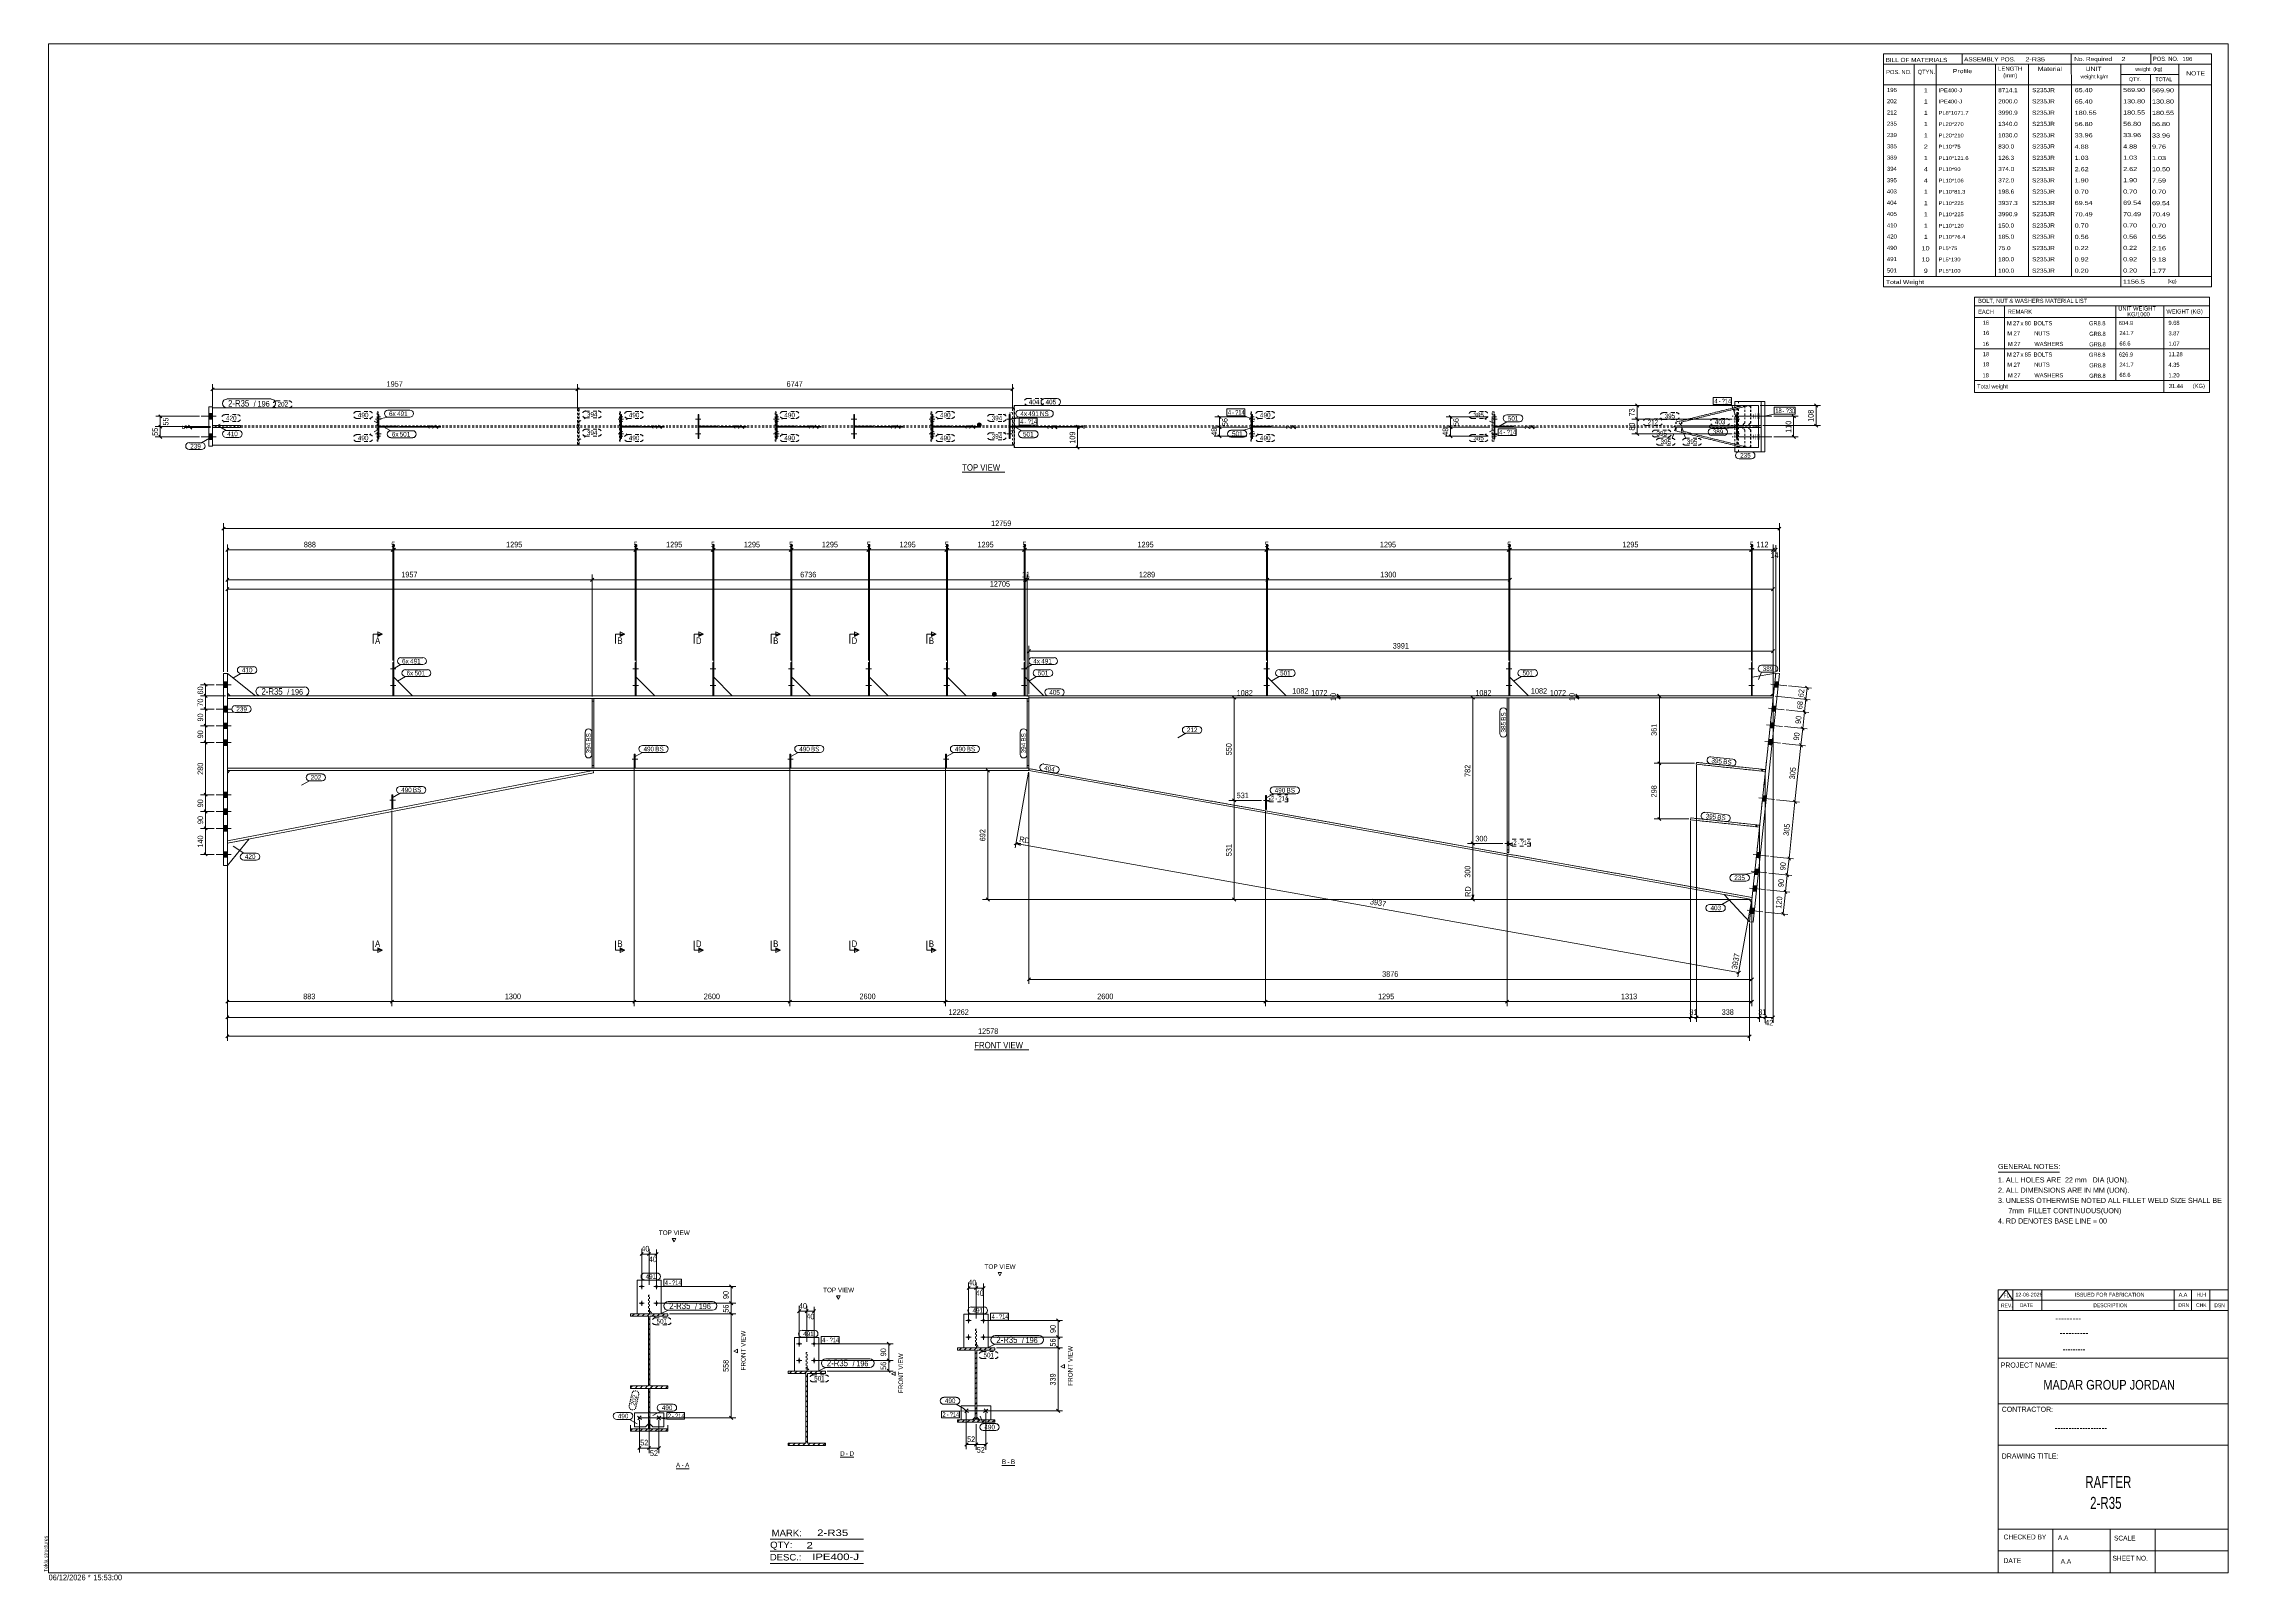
# Model space of a CAD drawing. Header units: millimetres. Extents: x 2 to 1174, y 1 to 825.
import ezdxf

# ---------------------------------------------------------------- set-up
doc = ezdxf.new("R2010")
doc.units = ezdxf.units.MM
for name, pattern in [('XKITLINE00', [0]), ('XKITLINE01', [4, 1, -1, 1, -1]), ('XKITLINE02', [4, 2, -2]), ('XKITLINE04', [3, 0.5, -0.5, 0.5, -0.5, 0.5, -0.5])]:
    doc.linetypes.add(name, pattern=pattern)
for name, color, linetype, lineweight in [('Bolt', 3, 'Continuous', 0), ('BoltMark', 7, 'Continuous', 0), ('Dimensions', 7, 'Continuous', 0), ('DrawingSheet', 5, 'Continuous', 0), ('OtherObjectType', 7, 'Continuous', 0), ('Part', 2, 'Continuous', 0), ('PartMark', 7, 'Continuous', 0), ('Section', 6, 'Continuous', 0)]:
    doc.layers.add(name, color=color, linetype=linetype, lineweight=lineweight)
doc.styles.add('@ARIAL_UNICODE_MS_BOLD', font='ARIAL.TTF')
doc.styles.add('ARIAL', font='ARIAL.TTF')
doc.styles.add('ARIAL_NARROW', font='ARIALN.TTF')
doc.styles.add('COMIC_SANS_MS_BOLD', font='COMICBD.TTF')
doc.styles.add('SWIS721_EX_BT', font='ARIAL.TTF')
doc.styles.add('SWISSE', font='ARIAL.TTF')

# ---------------------------------------------------------------- blocks, each defined once
blk = doc.blocks.new('*A1')
at = {"layer": 'Part', "color": 7, "linetype": 'XKITLINE00', "lineweight": 0}
for p, q in [((402.4, 111.9), (403.7, 113.2)), ((405.1, 111.9), (406.4, 113.2)), ((407.8, 111.9), (409.1, 113.2)), ((410.5, 111.9), (411.8, 113.2)), ((411.2, 109.9), (412, 110.7)), ((411.2, 107.2), (412, 108)), ((413.2, 111.9), (414.5, 113.2)), ((415.9, 111.9), (417.2, 113.2)), ((418.6, 111.9), (419.9, 113.2)), ((421.3, 111.9), (421.6, 112.3)), ((411.2, 104.6), (412, 105.4)), ((411.2, 101.9), (412, 102.7)), ((411.2, 99.2), (412, 100)), ((411.2, 96.5), (412, 97.3)), ((411.2, 93.8), (412, 94.6)), ((411.2, 91.1), (412, 91.9)), ((411.2, 88.4), (412, 89.2)), ((411.2, 85.7), (412, 86.5)), ((411.2, 83), (412, 83.8)), ((401.6, 73.4), (402.7, 74.5)), ((404.1, 73.2), (405.4, 74.5)), ((406.8, 73.2), (408.1, 74.5)), ((409.5, 73.2), (410.8, 74.5)), ((411.2, 80.3), (412, 81.1)), ((411.2, 77.6), (412, 78.4)), ((411.2, 74.9), (412, 75.7)), ((412.2, 73.2), (413.5, 74.5)), ((414.9, 73.2), (416.2, 74.5)), ((417.6, 73.2), (418.9, 74.5)), ((420.3, 73.2), (421.6, 74.5)), ((421.6, 74.5), (421.6, 74.5))]:
    blk.add_line(p, q, dxfattribs=at)
blk = doc.blocks.new('*A2')
at = {"layer": 'Part', "color": 7, "linetype": 'XKITLINE00', "lineweight": 0}
for p, q in [((493.3, 124.4), (494.6, 125.7)), ((496, 124.4), (497.3, 125.7)), ((498.7, 124.4), (500, 125.7)), ((501.4, 124.4), (502.7, 125.7)), ((502, 122.4), (502.8, 123.2)), ((502, 119.7), (502.8, 120.5)), ((502, 117), (502.8, 117.8)), ((504, 124.4), (505.3, 125.7)), ((506.7, 124.4), (508, 125.7)), ((509.4, 124.4), (510.7, 125.7)), ((512.1, 124.4), (512.4, 124.8)), ((502, 114.4), (502.8, 115.2)), ((502, 111.7), (502.8, 112.5)), ((502, 109), (502.8, 109.8)), ((502, 106.3), (502.8, 107.1)), ((502, 103.6), (502.8, 104.4)), ((502, 100.9), (502.8, 101.7)), ((502, 98.2), (502.8, 99)), ((502, 95.5), (502.8, 96.3)), ((492.4, 85.9), (493.6, 87)), ((495, 85.7), (496.3, 87)), ((497.7, 85.7), (499, 87)), ((500.4, 85.7), (501.7, 87)), ((502, 92.8), (502.8, 93.6)), ((502, 90.1), (502.8, 90.9)), ((502, 87.4), (502.8, 88.2)), ((503.1, 85.7), (504.4, 87)), ((505.8, 85.7), (507.1, 87)), ((508.5, 85.7), (509.8, 87)), ((511.1, 85.7), (512.4, 87)), ((512.4, 87), (512.4, 87))]:
    blk.add_line(p, q, dxfattribs=at)
blk = doc.blocks.new('*A3')
at = {"layer": 'Part', "color": 7, "linetype": 'XKITLINE00', "lineweight": 0}
for p, q in [((317.9, 142.6), (319.2, 143.9)), ((320.6, 142.6), (321.9, 143.9)), ((323.3, 142.6), (324.6, 143.9)), ((326, 142.6), (327.3, 143.9)), ((326.7, 140.6), (327.5, 141.4)), ((328.7, 142.6), (330, 143.9)), ((331.4, 142.6), (332.7, 143.9)), ((334.1, 142.6), (335.4, 143.9)), ((336.8, 142.6), (337.1, 142.9)), ((326.7, 137.9), (327.5, 138.7)), ((326.7, 135.2), (327.5, 136)), ((326.7, 132.5), (327.5, 133.3)), ((326.7, 129.8), (327.5, 130.6)), ((326.7, 127.1), (327.5, 127.9)), ((326.7, 124.5), (327.5, 125.3)), ((326.7, 121.8), (327.5, 122.6)), ((326.7, 119.1), (327.5, 119.9)), ((326.7, 116.4), (327.5, 117.2)), ((326.7, 113.7), (327.5, 114.5)), ((326.7, 111), (327.5, 111.8)), ((326.7, 108.3), (327.5, 109.1)), ((326.7, 105.6), (327.5, 106.4)), ((317.1, 104.1), (318.2, 105.2)), ((319.6, 103.9), (320.9, 105.2)), ((322.3, 103.9), (323.6, 105.2)), ((325, 103.9), (326.3, 105.2)), ((327.7, 103.9), (329, 105.2)), ((330.4, 103.9), (331.7, 105.2)), ((333.1, 103.9), (334.4, 105.2)), ((335.8, 103.9), (337.1, 105.2)), ((337.1, 105.2), (337.1, 105.2))]:
    blk.add_line(p, q, dxfattribs=at)
blk = doc.blocks.new('*A4')
at = {"layer": 'Part', "color": 7, "linetype": 'XKITLINE00', "lineweight": 0}
for p, q in [((326.7, 101.5), (327.5, 102.3)), ((326.7, 98.8), (327.5, 99.6)), ((326.7, 96.1), (327.5, 96.9)), ((326.7, 93.4), (327.5, 94.2)), ((317.1, 81.1), (318.2, 82.2)), ((319.6, 80.9), (320.9, 82.2)), ((322.3, 80.9), (323.6, 82.2)), ((325, 80.9), (326.3, 82.2)), ((326.7, 90.7), (327.5, 91.5)), ((326.7, 88), (327.5, 88.8)), ((326.7, 85.3), (327.5, 86.1)), ((326.7, 82.6), (327.5, 83.4)), ((327.7, 80.9), (329, 82.2)), ((330.4, 80.9), (331.7, 82.2)), ((333.1, 80.9), (334.4, 82.2)), ((335.8, 80.9), (337.1, 82.2)), ((337.1, 82.2), (337.1, 82.2))]:
    blk.add_line(p, q, dxfattribs=at)
blk = doc.blocks.new('*A5')
at = {"layer": 'Bolt'}
for points in [[(100.9, 479.7), (98.9, 479.7), (98.9, 482.7), (100.9, 482.7)], [(100.9, 479.7), (98.9, 479.7), (98.9, 482.7), (100.9, 482.7)], [(100.9, 466.7), (98.9, 466.7), (98.9, 469.7), (100.9, 469.7)], [(100.9, 466.7), (98.9, 466.7), (98.9, 469.7), (100.9, 469.7)], [(100.9, 457.7), (98.9, 457.7), (98.9, 460.7), (100.9, 460.7)], [(100.9, 457.7), (98.9, 457.7), (98.9, 460.7), (100.9, 460.7)], [(100.9, 448.7), (98.9, 448.7), (98.9, 451.7), (100.9, 451.7)], [(100.9, 448.7), (98.9, 448.7), (98.9, 451.7), (100.9, 451.7)], [(100.9, 420.7), (98.9, 420.7), (98.9, 423.7), (100.9, 423.7)], [(100.9, 420.7), (98.9, 420.7), (98.9, 423.7), (100.9, 423.7)], [(100.9, 411.7), (98.9, 411.7), (98.9, 414.7), (100.9, 414.7)], [(100.9, 411.7), (98.9, 411.7), (98.9, 414.7), (100.9, 414.7)], [(100.9, 402.7), (98.9, 402.7), (98.9, 405.7), (100.9, 405.7)], [(100.9, 402.7), (98.9, 402.7), (98.9, 405.7), (100.9, 405.7)], [(100.9, 388.7), (98.9, 388.7), (98.9, 391.7), (100.9, 391.7)], [(100.9, 388.7), (98.9, 388.7), (98.9, 391.7), (100.9, 391.7)]]:
    blk.add_hatch(color=3, dxfattribs=at).paths.add_polyline_path(points, flags=17)
at = {"layer": 'Bolt', "color": 3, "linetype": 'XKITLINE00', "lineweight": 0}
for p, q in [((94.9, 481.2), (102.9, 481.2)), ((94.9, 481.2), (102.9, 481.2)), ((98.9, 482.7), (100.9, 482.7)), ((98.9, 482.7), (100.9, 482.7)), ((98.9, 479.7), (100.9, 479.7)), ((98.9, 479.7), (100.9, 479.7)), ((98.9, 469.7), (100.9, 469.7)), ((98.9, 469.7), (100.9, 469.7)), ((94.9, 468.2), (102.9, 468.2)), ((94.9, 468.2), (102.9, 468.2)), ((94.9, 459.2), (102.9, 459.2)), ((94.9, 459.2), (102.9, 459.2)), ((98.9, 466.7), (100.9, 466.7)), ((98.9, 466.7), (100.9, 466.7)), ((98.9, 460.7), (100.9, 460.7)), ((98.9, 460.7), (100.9, 460.7)), ((98.9, 457.7), (100.9, 457.7)), ((98.9, 457.7), (100.9, 457.7)), ((94.9, 450.2), (102.9, 450.2)), ((94.9, 450.2), (102.9, 450.2)), ((98.9, 451.7), (100.9, 451.7)), ((98.9, 451.7), (100.9, 451.7)), ((98.9, 448.7), (100.9, 448.7)), ((98.9, 448.7), (100.9, 448.7)), ((94.9, 422.2), (102.9, 422.2)), ((94.9, 422.2), (102.9, 422.2)), ((98.9, 423.7), (100.9, 423.7)), ((98.9, 423.7), (100.9, 423.7)), ((94.9, 413.2), (102.9, 413.2)), ((94.9, 413.2), (102.9, 413.2)), ((98.9, 420.7), (100.9, 420.7)), ((98.9, 420.7), (100.9, 420.7)), ((98.9, 414.7), (100.9, 414.7)), ((98.9, 414.7), (100.9, 414.7)), ((98.9, 411.7), (100.9, 411.7)), ((98.9, 411.7), (100.9, 411.7)), ((94.9, 404.2), (102.9, 404.2)), ((94.9, 404.2), (102.9, 404.2)), ((98.9, 405.7), (100.9, 405.7)), ((98.9, 405.7), (100.9, 405.7)), ((98.9, 402.7), (100.9, 402.7)), ((98.9, 402.7), (100.9, 402.7)), ((94.9, 390.2), (102.9, 390.2)), ((94.9, 390.2), (102.9, 390.2)), ((98.9, 391.7), (100.9, 391.7)), ((98.9, 391.7), (100.9, 391.7)), ((98.9, 388.7), (100.9, 388.7)), ((98.9, 388.7), (100.9, 388.7))]:
    blk.add_line(p, q, dxfattribs=at)
blk = doc.blocks.new('*A6')
at = {"layer": 'Part', "color": 2, "linetype": 'XKITLINE00', "lineweight": 0}
for p, q in [((98.9, 384.2), (98.9, 487.2)), ((98.9, 487.2), (100.9, 487.2)), ((100.9, 487.2), (100.9, 384.2)), ((100.9, 384.2), (98.9, 384.2))]:
    blk.add_line(p, q, dxfattribs=at)
blk = doc.blocks.new('*A7')
at = {"layer": 'Part', "color": 2, "linetype": 'XKITLINE00', "lineweight": 0}
for p, q in [((100.9, 487.2), (115.9, 475.2)), ((102.4, 475.2), (100.9, 476.7))]:
    blk.add_line(p, q, dxfattribs=at)
at = {"layer": 'Part', "color": 7, "linetype": 'XKITLINE01', "lineweight": 0}
for p, q in [((100.9, 487.2), (100.9, 476.7)), ((115.9, 475.2), (102.4, 475.2))]:
    blk.add_line(p, q, dxfattribs=at)
blk = doc.blocks.new('*A8')
at = {"layer": 'Part', "color": 2, "linetype": 'XKITLINE00', "lineweight": 0}
for p, q in [((931.3, 487.4), (918.7, 485.2)), ((918.7, 485.2), (918.7, 475.2)), ((928.5, 475.2), (930.2, 476.7))]:
    blk.add_line(p, q, dxfattribs=at)
at = {"layer": 'Part', "color": 7, "linetype": 'XKITLINE01', "lineweight": 0}
for p, q in [((930.2, 476.7), (931.3, 487.4)), ((918.7, 475.2), (928.5, 475.2))]:
    blk.add_line(p, q, dxfattribs=at)
blk = doc.blocks.new('*A9')
at = {"layer": 'Part', "color": 2, "linetype": 'XKITLINE00', "lineweight": 0}
for p, q in [((918.2, 493.2), (918.7, 493.2)), ((918.2, 493.2), (918.2, 475.2)), ((918.7, 493.2), (918.7, 475.2))]:
    blk.add_line(p, q, dxfattribs=at)
at = {"layer": 'Part', "color": 7, "linetype": 'XKITLINE01', "lineweight": 0}
blk.add_line((918.7, 475.2), (918.2, 475.2), dxfattribs=at)
blk = doc.blocks.new('*A10')
at = {"layer": 'Part', "color": 7, "linetype": 'XKITLINE01', "lineweight": 0}
for p, q in [((189.1, 422.1), (189.1, 414.6)), ((189.6, 422.1), (189.1, 422.1)), ((189.6, 414.6), (189.6, 422.1)), ((189.1, 416.1), (189.6, 416.1)), ((189.1, 414.6), (189.6, 414.6))]:
    blk.add_line(p, q, dxfattribs=at)
blk = doc.blocks.new('*A11')
at = {"layer": 'Part', "color": 2, "linetype": 'XKITLINE00', "lineweight": 0}
for p, q in [((189.1, 414.6), (189.1, 422.1)), ((189.1, 422.1), (189.6, 422.1)), ((189.6, 422.1), (189.6, 414.6)), ((189.6, 414.6), (189.1, 414.6))]:
    blk.add_line(p, q, dxfattribs=at)
at = {"layer": 'Part', "color": 7, "linetype": 'XKITLINE01', "lineweight": 0}
blk.add_line((189.1, 416.1), (189.6, 416.1), dxfattribs=at)
blk = doc.blocks.new('*A12')
at = {"layer": 'Part', "color": 2, "linetype": 'XKITLINE00', "lineweight": 0}
blk.add_line((200.1, 475.2), (190.1, 485.2), dxfattribs=at)
at = {"layer": 'Part', "color": 7, "linetype": 'XKITLINE01', "lineweight": 0}
for p, q in [((190.1, 485.2), (190.1, 475.2)), ((190.1, 475.2), (200.1, 475.2))]:
    blk.add_line(p, q, dxfattribs=at)
blk = doc.blocks.new('*A13')
at = {"layer": 'Part', "color": 2, "linetype": 'XKITLINE00', "lineweight": 0}
for p, q in [((189.6, 493.2), (190.1, 493.2)), ((189.6, 493.2), (189.6, 475.2)), ((190.1, 493.2), (190.1, 475.2))]:
    blk.add_line(p, q, dxfattribs=at)
at = {"layer": 'Part', "color": 7, "linetype": 'XKITLINE01', "lineweight": 0}
blk.add_line((190.1, 475.2), (189.6, 475.2), dxfattribs=at)
blk = doc.blocks.new('*A14')
at = {"layer": 'Part', "color": 7, "linetype": 'XKITLINE01', "lineweight": 0}
for p, q in [((319.1, 444), (319.1, 436.5)), ((319.6, 444), (319.1, 444)), ((319.1, 438), (319.6, 438)), ((319.1, 436.5), (319.6, 436.5)), ((319.6, 436.5), (319.6, 444))]:
    blk.add_line(p, q, dxfattribs=at)
blk = doc.blocks.new('*A15')
at = {"layer": 'Part', "color": 2, "linetype": 'XKITLINE00', "lineweight": 0}
for p, q in [((319.1, 436.5), (319.1, 444)), ((319.1, 444), (319.6, 444)), ((319.6, 444), (319.6, 436.5))]:
    blk.add_line(p, q, dxfattribs=at)
at = {"layer": 'Part', "color": 7, "linetype": 'XKITLINE01', "lineweight": 0}
for p, q in [((319.1, 438), (319.6, 438)), ((319.6, 436.5), (319.1, 436.5))]:
    blk.add_line(p, q, dxfattribs=at)
blk = doc.blocks.new('*A16')
at = {"layer": 'Part', "color": 2, "linetype": 'XKITLINE00', "lineweight": 0}
blk.add_line((330.1, 475.2), (320.1, 485.2), dxfattribs=at)
at = {"layer": 'Part', "color": 7, "linetype": 'XKITLINE01', "lineweight": 0}
for p, q in [((320.1, 485.2), (320.1, 475.2)), ((320.1, 475.2), (330.1, 475.2))]:
    blk.add_line(p, q, dxfattribs=at)
blk = doc.blocks.new('*A17')
at = {"layer": 'Part', "color": 2, "linetype": 'XKITLINE00', "lineweight": 0}
for p, q in [((319.6, 493.2), (320.1, 493.2)), ((319.6, 493.2), (319.6, 475.2)), ((320.1, 493.2), (320.1, 475.2))]:
    blk.add_line(p, q, dxfattribs=at)
at = {"layer": 'Part', "color": 7, "linetype": 'XKITLINE01', "lineweight": 0}
blk.add_line((320.1, 475.2), (319.6, 475.2), dxfattribs=at)
blk = doc.blocks.new('*A18')
at = {"layer": 'Part', "color": 2, "linetype": 'XKITLINE00', "lineweight": 0}
blk.add_line((371.7, 475.2), (361.7, 485.2), dxfattribs=at)
at = {"layer": 'Part', "color": 7, "linetype": 'XKITLINE01', "lineweight": 0}
for p, q in [((361.7, 485.2), (361.7, 475.2)), ((361.7, 475.2), (371.7, 475.2))]:
    blk.add_line(p, q, dxfattribs=at)
blk = doc.blocks.new('*A19')
at = {"layer": 'Part', "color": 2, "linetype": 'XKITLINE00', "lineweight": 0}
for p, q in [((361.2, 493.2), (361.7, 493.2)), ((361.2, 493.2), (361.2, 475.2)), ((361.7, 493.2), (361.7, 475.2))]:
    blk.add_line(p, q, dxfattribs=at)
at = {"layer": 'Part', "color": 7, "linetype": 'XKITLINE01', "lineweight": 0}
blk.add_line((361.7, 475.2), (361.2, 475.2), dxfattribs=at)
blk = doc.blocks.new('*A20')
at = {"layer": 'Part', "color": 7, "linetype": 'XKITLINE01', "lineweight": 0}
for p, q in [((402.6, 444), (402.6, 436.5)), ((403.1, 444), (402.6, 444)), ((402.6, 438), (403.1, 438)), ((402.6, 436.5), (403.1, 436.5)), ((403.1, 436.5), (403.1, 444))]:
    blk.add_line(p, q, dxfattribs=at)
blk = doc.blocks.new('*A21')
at = {"layer": 'Part', "color": 2, "linetype": 'XKITLINE00', "lineweight": 0}
for p, q in [((402.6, 436.5), (402.6, 444)), ((402.6, 444), (403.1, 444)), ((403.1, 444), (403.1, 436.5))]:
    blk.add_line(p, q, dxfattribs=at)
at = {"layer": 'Part', "color": 7, "linetype": 'XKITLINE01', "lineweight": 0}
for p, q in [((402.6, 438), (403.1, 438)), ((403.1, 436.5), (402.6, 436.5))]:
    blk.add_line(p, q, dxfattribs=at)
blk = doc.blocks.new('*A22')
at = {"layer": 'Part', "color": 2, "linetype": 'XKITLINE00', "lineweight": 0}
blk.add_line((413.6, 475.2), (403.6, 485.2), dxfattribs=at)
at = {"layer": 'Part', "color": 7, "linetype": 'XKITLINE01', "lineweight": 0}
for p, q in [((403.6, 485.2), (403.6, 475.2)), ((403.6, 475.2), (413.6, 475.2))]:
    blk.add_line(p, q, dxfattribs=at)
blk = doc.blocks.new('*A23')
at = {"layer": 'Part', "color": 2, "linetype": 'XKITLINE00', "lineweight": 0}
for p, q in [((403.1, 493.2), (403.6, 493.2)), ((403.1, 493.2), (403.1, 475.2)), ((403.6, 493.2), (403.6, 475.2))]:
    blk.add_line(p, q, dxfattribs=at)
at = {"layer": 'Part', "color": 7, "linetype": 'XKITLINE01', "lineweight": 0}
blk.add_line((403.6, 475.2), (403.1, 475.2), dxfattribs=at)
blk = doc.blocks.new('*A24')
at = {"layer": 'Part', "color": 2, "linetype": 'XKITLINE00', "lineweight": 0}
blk.add_line((455.2, 475.2), (445.2, 485.2), dxfattribs=at)
at = {"layer": 'Part', "color": 7, "linetype": 'XKITLINE01', "lineweight": 0}
for p, q in [((445.2, 485.2), (445.2, 475.2)), ((445.2, 475.2), (455.2, 475.2))]:
    blk.add_line(p, q, dxfattribs=at)
blk = doc.blocks.new('*A25')
at = {"layer": 'Part', "color": 2, "linetype": 'XKITLINE00', "lineweight": 0}
for p, q in [((444.7, 493.2), (445.2, 493.2)), ((444.7, 493.2), (444.7, 475.2)), ((445.2, 493.2), (445.2, 475.2))]:
    blk.add_line(p, q, dxfattribs=at)
at = {"layer": 'Part', "color": 7, "linetype": 'XKITLINE01', "lineweight": 0}
blk.add_line((445.2, 475.2), (444.7, 475.2), dxfattribs=at)
blk = doc.blocks.new('*A26')
at = {"layer": 'Part', "color": 7, "linetype": 'XKITLINE01', "lineweight": 0}
for p, q in [((486.1, 444), (486.1, 436.5)), ((486.6, 444), (486.1, 444)), ((486.1, 438), (486.6, 438)), ((486.1, 436.5), (486.6, 436.5)), ((486.6, 436.5), (486.6, 444))]:
    blk.add_line(p, q, dxfattribs=at)
blk = doc.blocks.new('*A27')
at = {"layer": 'Part', "color": 2, "linetype": 'XKITLINE00', "lineweight": 0}
for p, q in [((486.1, 436.5), (486.1, 444)), ((486.1, 444), (486.6, 444)), ((486.6, 444), (486.6, 436.5))]:
    blk.add_line(p, q, dxfattribs=at)
at = {"layer": 'Part', "color": 7, "linetype": 'XKITLINE01', "lineweight": 0}
for p, q in [((486.1, 438), (486.6, 438)), ((486.6, 436.5), (486.1, 436.5))]:
    blk.add_line(p, q, dxfattribs=at)
blk = doc.blocks.new('*A28')
at = {"layer": 'Part', "color": 2, "linetype": 'XKITLINE00', "lineweight": 0}
blk.add_line((497.1, 475.2), (487.1, 485.2), dxfattribs=at)
at = {"layer": 'Part', "color": 7, "linetype": 'XKITLINE01', "lineweight": 0}
for p, q in [((487.1, 485.2), (487.1, 475.2)), ((487.1, 475.2), (497.1, 475.2))]:
    blk.add_line(p, q, dxfattribs=at)
blk = doc.blocks.new('*A29')
at = {"layer": 'Part', "color": 2, "linetype": 'XKITLINE00', "lineweight": 0}
for p, q in [((486.6, 493.2), (487.1, 493.2)), ((486.6, 493.2), (486.6, 475.2)), ((487.1, 493.2), (487.1, 475.2))]:
    blk.add_line(p, q, dxfattribs=at)
at = {"layer": 'Part', "color": 7, "linetype": 'XKITLINE01', "lineweight": 0}
blk.add_line((487.1, 475.2), (486.6, 475.2), dxfattribs=at)
blk = doc.blocks.new('*A30')
at = {"layer": 'Part', "color": 2, "linetype": 'XKITLINE00', "lineweight": 0}
blk.add_line((538.7, 475.2), (528.7, 485.2), dxfattribs=at)
at = {"layer": 'Part', "color": 7, "linetype": 'XKITLINE01', "lineweight": 0}
for p, q in [((528.7, 485.2), (528.7, 475.2)), ((528.7, 475.2), (538.7, 475.2))]:
    blk.add_line(p, q, dxfattribs=at)
blk = doc.blocks.new('*A31')
at = {"layer": 'Part', "color": 2, "linetype": 'XKITLINE00', "lineweight": 0}
for p, q in [((528.2, 493.2), (528.7, 493.2)), ((528.2, 493.2), (528.2, 475.2)), ((528.7, 493.2), (528.7, 475.2))]:
    blk.add_line(p, q, dxfattribs=at)
at = {"layer": 'Part', "color": 7, "linetype": 'XKITLINE01', "lineweight": 0}
blk.add_line((528.7, 475.2), (528.2, 475.2), dxfattribs=at)
blk = doc.blocks.new('*A32')
at = {"layer": 'Part', "color": 7, "linetype": 'XKITLINE01', "lineweight": 0}
for p, q in [((657.7, 421.9), (657.7, 414.4)), ((658.2, 421.9), (657.7, 421.9)), ((658.2, 414.4), (658.2, 421.9)), ((657.7, 415.9), (658.2, 415.9)), ((657.7, 414.4), (658.2, 414.4))]:
    blk.add_line(p, q, dxfattribs=at)
blk = doc.blocks.new('*A33')
at = {"layer": 'Part', "color": 2, "linetype": 'XKITLINE00', "lineweight": 0}
for p, q in [((657.7, 414.4), (657.7, 421.9)), ((657.7, 421.9), (658.2, 421.9)), ((658.2, 421.9), (658.2, 414.4)), ((658.2, 414.4), (657.7, 414.4))]:
    blk.add_line(p, q, dxfattribs=at)
at = {"layer": 'Part', "color": 7, "linetype": 'XKITLINE01', "lineweight": 0}
blk.add_line((657.7, 415.9), (658.2, 415.9), dxfattribs=at)
blk = doc.blocks.new('*A34')
at = {"layer": 'Part', "color": 2, "linetype": 'XKITLINE00', "lineweight": 0}
blk.add_line((668.7, 475.2), (658.7, 485.2), dxfattribs=at)
at = {"layer": 'Part', "color": 7, "linetype": 'XKITLINE01', "lineweight": 0}
for p, q in [((658.7, 485.2), (658.7, 475.2)), ((658.7, 475.2), (668.7, 475.2))]:
    blk.add_line(p, q, dxfattribs=at)
blk = doc.blocks.new('*A35')
at = {"layer": 'Part', "color": 2, "linetype": 'XKITLINE00', "lineweight": 0}
for p, q in [((658.2, 493.2), (658.7, 493.2)), ((658.2, 493.2), (658.2, 475.2)), ((658.7, 493.2), (658.7, 475.2))]:
    blk.add_line(p, q, dxfattribs=at)
at = {"layer": 'Part', "color": 7, "linetype": 'XKITLINE01', "lineweight": 0}
blk.add_line((658.7, 475.2), (658.2, 475.2), dxfattribs=at)
blk = doc.blocks.new('*A36')
at = {"layer": 'Part', "color": 7, "linetype": 'XKITLINE01', "lineweight": 0}
for p, q in [((787.2, 474.2), (787.2, 391.2)), ((788.2, 474.2), (787.2, 474.2)), ((788.2, 391.2), (788.2, 474.2)), ((787.2, 392.7), (788.2, 392.7)), ((787.2, 391.2), (788.2, 391.2))]:
    blk.add_line(p, q, dxfattribs=at)
blk = doc.blocks.new('*A37')
at = {"layer": 'Part', "color": 2, "linetype": 'XKITLINE00', "lineweight": 0}
for p, q in [((787.2, 391.2), (787.2, 474.2)), ((788.2, 474.2), (788.2, 391.2)), ((788.2, 391.2), (787.2, 391.2))]:
    blk.add_line(p, q, dxfattribs=at)
at = {"layer": 'Part', "color": 7, "linetype": 'XKITLINE01', "lineweight": 0}
for p, q in [((787.2, 474.2), (788.2, 474.2)), ((787.2, 392.7), (788.2, 392.7))]:
    blk.add_line(p, q, dxfattribs=at)
blk = doc.blocks.new('*A38')
at = {"layer": 'Part', "color": 2, "linetype": 'XKITLINE00', "lineweight": 0}
blk.add_line((798.7, 475.2), (788.7, 485.2), dxfattribs=at)
at = {"layer": 'Part', "color": 7, "linetype": 'XKITLINE01', "lineweight": 0}
for p, q in [((788.7, 485.2), (788.7, 475.2)), ((788.7, 475.2), (798.7, 475.2))]:
    blk.add_line(p, q, dxfattribs=at)
blk = doc.blocks.new('*A39')
at = {"layer": 'Part', "color": 2, "linetype": 'XKITLINE00', "lineweight": 0}
for p, q in [((788.2, 493.2), (788.7, 493.2)), ((788.2, 493.2), (788.2, 475.2)), ((788.7, 493.2), (788.7, 475.2))]:
    blk.add_line(p, q, dxfattribs=at)
at = {"layer": 'Part', "color": 7, "linetype": 'XKITLINE01', "lineweight": 0}
blk.add_line((788.7, 475.2), (788.2, 475.2), dxfattribs=at)
blk = doc.blocks.new('*A40')
at = {"layer": 'Part', "color": 2, "linetype": 'XKITLINE00', "lineweight": 0}
for p, q in [((530.8, 435.2), (531, 436.2)), ((918.4, 366.1), (530.8, 435.2)), ((531, 436.2), (918.6, 367.1)), ((918.6, 367.1), (918.4, 366.1))]:
    blk.add_line(p, q, dxfattribs=at)
blk = doc.blocks.new('*A41')
at = {"layer": 'Part', "color": 2, "linetype": 'XKITLINE00', "lineweight": 0}
for p, q in [((929.9, 475.2), (530.8, 475.2)), ((530.8, 475.2), (530.8, 474.2)), ((929.9, 474.2), (530.8, 474.2)), ((929.9, 475.2), (929.9, 474.2))]:
    blk.add_line(p, q, dxfattribs=at)
blk = doc.blocks.new('*A42')
at = {"layer": 'Part', "color": 7, "linetype": 'XKITLINE01', "lineweight": 0}
for p, q in [((888.7, 438.6), (888.8, 439.6)), ((925.7, 434.7), (888.7, 438.6)), ((925.8, 435.7), (888.8, 439.6)), ((923.7, 434.9), (923.8, 435.9)), ((924.2, 434.9), (924.3, 435.8)), ((925.8, 435.7), (925.7, 434.7))]:
    blk.add_line(p, q, dxfattribs=at)
blk = doc.blocks.new('*A43')
at = {"layer": 'Part', "color": 7, "linetype": 'XKITLINE01', "lineweight": 0}
for p, q in [((885.6, 408.8), (885.7, 409.8)), ((922.6, 404.9), (885.6, 408.8)), ((922.7, 405.9), (885.7, 409.8)), ((920.6, 405.1), (920.7, 406.1)), ((921.1, 405), (921.2, 406)), ((922.7, 405.9), (922.6, 404.9))]:
    blk.add_line(p, q, dxfattribs=at)
blk = doc.blocks.new('*A44')
at = {"layer": 'Part', "color": 2, "linetype": 'XKITLINE00', "lineweight": 0}
for p, q in [((888.8, 439.6), (888.7, 438.6)), ((925.7, 434.7), (888.7, 438.6)), ((925.8, 435.7), (888.8, 439.6)), ((923.7, 434.9), (923.8, 435.9))]:
    blk.add_line(p, q, dxfattribs=at)
at = {"layer": 'Part', "color": 7, "linetype": 'XKITLINE01', "lineweight": 0}
for p, q in [((924.2, 434.9), (924.3, 435.8)), ((925.8, 435.7), (925.7, 434.7))]:
    blk.add_line(p, q, dxfattribs=at)
blk = doc.blocks.new('*A45')
at = {"layer": 'Part', "color": 2, "linetype": 'XKITLINE00', "lineweight": 0}
for p, q in [((885.7, 409.8), (885.6, 408.8)), ((922.6, 404.9), (885.6, 408.8)), ((922.7, 405.9), (885.7, 409.8)), ((920.6, 405.1), (920.7, 406.1))]:
    blk.add_line(p, q, dxfattribs=at)
at = {"layer": 'Part', "color": 7, "linetype": 'XKITLINE01', "lineweight": 0}
for p, q in [((921.1, 405), (921.2, 406)), ((922.7, 405.9), (922.6, 404.9))]:
    blk.add_line(p, q, dxfattribs=at)
blk = doc.blocks.new('*A46')
at = {"layer": 'Part', "color": 2, "linetype": 'XKITLINE00', "lineweight": 0}
for p, q in [((917.2, 354.1), (903.7, 368.7)), ((917, 366.3), (918.3, 364.6))]:
    blk.add_line(p, q, dxfattribs=at)
at = {"layer": 'Part', "color": 7, "linetype": 'XKITLINE01', "lineweight": 0}
for p, q in [((903.7, 368.7), (917, 366.3)), ((918.3, 364.6), (917.2, 354.1))]:
    blk.add_line(p, q, dxfattribs=at)
blk = doc.blocks.new('*A47')
at = {"layer": 'Part', "color": 7, "linetype": 'XKITLINE01', "lineweight": 0}
for p, q in [((530.8, 473.9), (529.8, 473.9)), ((529.8, 436.5), (529.8, 473.9)), ((529.8, 472.4), (530.8, 472.4)), ((530.8, 436.5), (530.8, 473.9)), ((529.8, 438), (530.8, 438)), ((529.8, 436.5), (530.8, 436.5))]:
    blk.add_line(p, q, dxfattribs=at)
blk = doc.blocks.new('*A48')
at = {"layer": 'Part', "color": 2, "linetype": 'XKITLINE00', "lineweight": 0}
for p, q in [((529.8, 473.9), (529.8, 436.5)), ((530.8, 436.5), (530.8, 473.9))]:
    blk.add_line(p, q, dxfattribs=at)
at = {"layer": 'Part', "color": 7, "linetype": 'XKITLINE01', "lineweight": 0}
for p, q in [((530.8, 473.9), (529.8, 473.9)), ((529.8, 472.4), (530.8, 472.4)), ((529.8, 438), (530.8, 438)), ((530.8, 436.5), (529.8, 436.5))]:
    blk.add_line(p, q, dxfattribs=at)
blk = doc.blocks.new('*A49')
at = {"layer": 'Part', "color": 7, "linetype": 'XKITLINE01', "lineweight": 0}
for p, q in [((297.5, 473.9), (296.5, 473.9)), ((296.5, 473.9), (296.5, 436.5)), ((296.5, 472.4), (297.5, 472.4)), ((297.5, 436.5), (297.5, 473.9)), ((296.5, 438), (297.5, 438)), ((296.5, 436.5), (297.5, 436.5))]:
    blk.add_line(p, q, dxfattribs=at)
blk = doc.blocks.new('*A50')
at = {"layer": 'Part', "color": 2, "linetype": 'XKITLINE00', "lineweight": 0}
for p, q in [((296.5, 436.5), (296.5, 473.9)), ((297.5, 473.9), (297.5, 436.5))]:
    blk.add_line(p, q, dxfattribs=at)
at = {"layer": 'Part', "color": 7, "linetype": 'XKITLINE01', "lineweight": 0}
for p, q in [((297.5, 473.9), (296.5, 473.9)), ((296.5, 472.4), (297.5, 472.4)), ((297.5, 438), (296.5, 438)), ((297.5, 436.5), (296.5, 436.5))]:
    blk.add_line(p, q, dxfattribs=at)
blk = doc.blocks.new('*A51')
at = {"layer": 'Part', "color": 2, "linetype": 'XKITLINE00', "lineweight": 0}
for p, q in [((100.9, 433.8), (102.3, 435.2)), ((297, 435.2), (100.9, 397.6)), ((297.3, 434), (100.9, 396.2)), ((297.3, 434), (297, 435.2))]:
    blk.add_line(p, q, dxfattribs=at)
at = {"layer": 'Part', "color": 7, "linetype": 'XKITLINE01', "lineweight": 0}
for p, q in [((100.9, 396.2), (100.9, 433.8)), ((297, 435.2), (102.3, 435.2))]:
    blk.add_line(p, q, dxfattribs=at)
blk = doc.blocks.new('*A52')
at = {"layer": 'Part', "color": 7, "linetype": 'XKITLINE01', "lineweight": 0}
for p, q in [((530.8, 436.3), (530.8, 474.2)), ((530.8, 474.2), (929.9, 474.2)), ((929.9, 474.2), (918.6, 367.1)), ((918.6, 367.1), (531, 436.2))]:
    blk.add_line(p, q, dxfattribs=at)
at = {"layer": 'Part', "color": 2, "linetype": 'XKITLINE00', "lineweight": 0}
blk.add_line((531, 436.2), (530.8, 436.3), dxfattribs=at)
blk = doc.blocks.new('*A53')
at = {"layer": 'Part', "color": 2, "linetype": 'XKITLINE00', "lineweight": 0}
for p, q in [((931.3, 487.4), (917.2, 354.1)), ((919.2, 353.9), (933.3, 487.2)), ((933.3, 487.2), (931.3, 487.4)), ((917.2, 354.1), (919.2, 353.9))]:
    blk.add_line(p, q, dxfattribs=at)
blk = doc.blocks.new('*A54')
at = {"layer": 'Bolt'}
for points in [[(918.2, 490.5), (918.7, 490.5), (918.7, 489.1), (918.2, 489.1)], [(918.2, 490.5), (918.7, 490.5), (918.7, 489.1), (918.2, 489.1)], [(918.2, 481.5), (918.7, 481.5), (918.7, 480.1), (918.2, 480.1)], [(918.2, 481.5), (918.7, 481.5), (918.7, 480.1), (918.2, 480.1)]]:
    blk.add_hatch(color=3, dxfattribs=at).paths.add_polyline_path(points, flags=17)
at = {"layer": 'Bolt', "color": 3, "linetype": 'XKITLINE00', "lineweight": 0}
for p, q in [((919.8, 489.8), (916.8, 489.8)), ((919.8, 489.8), (916.8, 489.8)), ((919.8, 480.8), (916.8, 480.8)), ((919.8, 480.8), (916.8, 480.8)), ((918.7, 490.5), (918.2, 490.5)), ((918.7, 490.5), (918.2, 490.5)), ((918.7, 489.1), (918.2, 489.1)), ((918.7, 489.1), (918.2, 489.1)), ((918.7, 481.5), (918.2, 481.5)), ((918.7, 481.5), (918.2, 481.5)), ((918.7, 480.1), (918.2, 480.1)), ((918.7, 480.1), (918.2, 480.1))]:
    blk.add_line(p, q, dxfattribs=at)
blk = doc.blocks.new('*A55')
at = {"layer": 'Bolt', "color": 3, "linetype": 'XKITLINE02', "lineweight": 0}
for p, q in [((191, 419.4), (188, 419.4)), ((189.6, 420.4), (189.1, 420.4)), ((189.6, 418.4), (189.1, 418.4))]:
    blk.add_line(p, q, dxfattribs=at)
blk = doc.blocks.new('*A56')
at = {"layer": 'Bolt'}
blk.add_hatch(color=3, dxfattribs=at).paths.add_polyline_path([(189.6, 418.4), (189.1, 418.4), (189.1, 420.4), (189.6, 420.4)], flags=17)
at = {"layer": 'Bolt', "color": 3, "linetype": 'XKITLINE00', "lineweight": 0}
for p, q in [((191, 419.4), (188, 419.4)), ((189.6, 420.4), (189.1, 420.4)), ((189.6, 418.4), (189.1, 418.4))]:
    blk.add_line(p, q, dxfattribs=at)
blk = doc.blocks.new('*A57')
at = {"layer": 'Bolt'}
for points in [[(189.6, 490.5), (190.1, 490.5), (190.1, 489.1), (189.6, 489.1)], [(189.6, 490.5), (190.1, 490.5), (190.1, 489.1), (189.6, 489.1)], [(189.6, 481.5), (190.1, 481.5), (190.1, 480.1), (189.6, 480.1)], [(189.6, 481.5), (190.1, 481.5), (190.1, 480.1), (189.6, 480.1)]]:
    blk.add_hatch(color=3, dxfattribs=at).paths.add_polyline_path(points, flags=17)
at = {"layer": 'Bolt', "color": 3, "linetype": 'XKITLINE00', "lineweight": 0}
for p, q in [((191.3, 489.8), (188.3, 489.8)), ((191.3, 489.8), (188.3, 489.8)), ((191.3, 480.8), (188.3, 480.8)), ((191.3, 480.8), (188.3, 480.8)), ((190.1, 490.5), (189.6, 490.5)), ((190.1, 490.5), (189.6, 490.5)), ((190.1, 489.1), (189.6, 489.1)), ((190.1, 489.1), (189.6, 489.1)), ((190.1, 481.5), (189.6, 481.5)), ((190.1, 481.5), (189.6, 481.5)), ((190.1, 480.1), (189.6, 480.1)), ((190.1, 480.1), (189.6, 480.1))]:
    blk.add_line(p, q, dxfattribs=at)
blk = doc.blocks.new('*A58')
at = {"layer": 'Bolt', "color": 3, "linetype": 'XKITLINE02', "lineweight": 0}
for p, q in [((321, 441.3), (318, 441.3)), ((319.6, 442.3), (319.1, 442.3)), ((319.6, 440.4), (319.1, 440.4))]:
    blk.add_line(p, q, dxfattribs=at)
blk = doc.blocks.new('*A59')
at = {"layer": 'Bolt'}
blk.add_hatch(color=3, dxfattribs=at).paths.add_polyline_path([(319.6, 440.4), (319.1, 440.4), (319.1, 442.3), (319.6, 442.3)], flags=17)
at = {"layer": 'Bolt', "color": 3, "linetype": 'XKITLINE00', "lineweight": 0}
for p, q in [((321, 441.3), (318, 441.3)), ((319.6, 442.3), (319.1, 442.3)), ((319.6, 440.4), (319.1, 440.4))]:
    blk.add_line(p, q, dxfattribs=at)
blk = doc.blocks.new('*A60')
at = {"layer": 'Bolt'}
for points in [[(319.6, 490.5), (320.1, 490.5), (320.1, 489.1), (319.6, 489.1)], [(319.6, 490.5), (320.1, 490.5), (320.1, 489.1), (319.6, 489.1)], [(319.6, 481.5), (320.1, 481.5), (320.1, 480.1), (319.6, 480.1)], [(319.6, 481.5), (320.1, 481.5), (320.1, 480.1), (319.6, 480.1)]]:
    blk.add_hatch(color=3, dxfattribs=at).paths.add_polyline_path(points, flags=17)
at = {"layer": 'Bolt', "color": 3, "linetype": 'XKITLINE00', "lineweight": 0}
for p, q in [((321.3, 489.8), (318.3, 489.8)), ((321.3, 489.8), (318.3, 489.8)), ((321.3, 480.8), (318.3, 480.8)), ((321.3, 480.8), (318.3, 480.8)), ((320.1, 490.5), (319.6, 490.5)), ((320.1, 490.5), (319.6, 490.5)), ((320.1, 489.1), (319.6, 489.1)), ((320.1, 489.1), (319.6, 489.1)), ((320.1, 481.5), (319.6, 481.5)), ((320.1, 481.5), (319.6, 481.5)), ((320.1, 480.1), (319.6, 480.1)), ((320.1, 480.1), (319.6, 480.1))]:
    blk.add_line(p, q, dxfattribs=at)
blk = doc.blocks.new('*A61')
at = {"layer": 'Bolt'}
for points in [[(361.2, 490.5), (361.7, 490.5), (361.7, 489.1), (361.2, 489.1)], [(361.2, 490.5), (361.7, 490.5), (361.7, 489.1), (361.2, 489.1)], [(361.2, 481.5), (361.7, 481.5), (361.7, 480.1), (361.2, 480.1)], [(361.2, 481.5), (361.7, 481.5), (361.7, 480.1), (361.2, 480.1)]]:
    blk.add_hatch(color=3, dxfattribs=at).paths.add_polyline_path(points, flags=17)
at = {"layer": 'Bolt', "color": 3, "linetype": 'XKITLINE00', "lineweight": 0}
for p, q in [((362.9, 489.8), (359.9, 489.8)), ((362.9, 489.8), (359.9, 489.8)), ((362.9, 480.8), (359.9, 480.8)), ((362.9, 480.8), (359.9, 480.8)), ((361.7, 490.5), (361.2, 490.5)), ((361.7, 490.5), (361.2, 490.5)), ((361.7, 489.1), (361.2, 489.1)), ((361.7, 489.1), (361.2, 489.1)), ((361.7, 481.5), (361.2, 481.5)), ((361.7, 481.5), (361.2, 481.5)), ((361.7, 480.1), (361.2, 480.1)), ((361.7, 480.1), (361.2, 480.1))]:
    blk.add_line(p, q, dxfattribs=at)
blk = doc.blocks.new('*A62')
at = {"layer": 'Bolt', "color": 3, "linetype": 'XKITLINE02', "lineweight": 0}
for p, q in [((404.4, 441.3), (401.4, 441.3)), ((403.1, 442.3), (402.6, 442.3)), ((403.1, 440.4), (402.6, 440.4))]:
    blk.add_line(p, q, dxfattribs=at)
blk = doc.blocks.new('*A63')
at = {"layer": 'Bolt'}
blk.add_hatch(color=3, dxfattribs=at).paths.add_polyline_path([(403.1, 440.4), (402.6, 440.4), (402.6, 442.3), (403.1, 442.3)], flags=17)
at = {"layer": 'Bolt', "color": 3, "linetype": 'XKITLINE00', "lineweight": 0}
for p, q in [((404.4, 441.3), (401.4, 441.3)), ((403.1, 442.3), (402.6, 442.3)), ((403.1, 440.4), (402.6, 440.4))]:
    blk.add_line(p, q, dxfattribs=at)
blk = doc.blocks.new('*A64')
at = {"layer": 'Bolt'}
for points in [[(403.1, 490.5), (403.6, 490.5), (403.6, 489.1), (403.1, 489.1)], [(403.1, 490.5), (403.6, 490.5), (403.6, 489.1), (403.1, 489.1)], [(403.1, 481.5), (403.6, 481.5), (403.6, 480.1), (403.1, 480.1)], [(403.1, 481.5), (403.6, 481.5), (403.6, 480.1), (403.1, 480.1)]]:
    blk.add_hatch(color=3, dxfattribs=at).paths.add_polyline_path(points, flags=17)
at = {"layer": 'Bolt', "color": 3, "linetype": 'XKITLINE00', "lineweight": 0}
for p, q in [((404.8, 489.8), (401.8, 489.8)), ((404.8, 489.8), (401.8, 489.8)), ((404.8, 480.8), (401.8, 480.8)), ((404.8, 480.8), (401.8, 480.8)), ((403.6, 490.5), (403.1, 490.5)), ((403.6, 490.5), (403.1, 490.5)), ((403.6, 489.1), (403.1, 489.1)), ((403.6, 489.1), (403.1, 489.1)), ((403.6, 481.5), (403.1, 481.5)), ((403.6, 481.5), (403.1, 481.5)), ((403.6, 480.1), (403.1, 480.1)), ((403.6, 480.1), (403.1, 480.1))]:
    blk.add_line(p, q, dxfattribs=at)
blk = doc.blocks.new('*A65')
at = {"layer": 'Bolt'}
for points in [[(444.7, 490.5), (445.2, 490.5), (445.2, 489.1), (444.7, 489.1)], [(444.7, 490.5), (445.2, 490.5), (445.2, 489.1), (444.7, 489.1)], [(444.7, 481.5), (445.2, 481.5), (445.2, 480.1), (444.7, 480.1)], [(444.7, 481.5), (445.2, 481.5), (445.2, 480.1), (444.7, 480.1)]]:
    blk.add_hatch(color=3, dxfattribs=at).paths.add_polyline_path(points, flags=17)
at = {"layer": 'Bolt', "color": 3, "linetype": 'XKITLINE00', "lineweight": 0}
for p, q in [((446.3, 489.8), (443.3, 489.8)), ((446.3, 489.8), (443.3, 489.8)), ((446.3, 480.8), (443.3, 480.8)), ((446.3, 480.8), (443.3, 480.8)), ((445.2, 490.5), (444.7, 490.5)), ((445.2, 490.5), (444.7, 490.5)), ((445.2, 489.1), (444.7, 489.1)), ((445.2, 489.1), (444.7, 489.1)), ((445.2, 481.5), (444.7, 481.5)), ((445.2, 481.5), (444.7, 481.5)), ((445.2, 480.1), (444.7, 480.1)), ((445.2, 480.1), (444.7, 480.1))]:
    blk.add_line(p, q, dxfattribs=at)
blk = doc.blocks.new('*A66')
at = {"layer": 'Bolt', "color": 3, "linetype": 'XKITLINE02', "lineweight": 0}
for p, q in [((487.9, 441.3), (484.9, 441.3)), ((486.6, 442.3), (486.1, 442.3)), ((486.6, 440.4), (486.1, 440.4))]:
    blk.add_line(p, q, dxfattribs=at)
blk = doc.blocks.new('*A67')
at = {"layer": 'Bolt'}
blk.add_hatch(color=3, dxfattribs=at).paths.add_polyline_path([(486.6, 440.4), (486.1, 440.4), (486.1, 442.3), (486.6, 442.3)], flags=17)
at = {"layer": 'Bolt', "color": 3, "linetype": 'XKITLINE00', "lineweight": 0}
for p, q in [((487.9, 441.3), (484.9, 441.3)), ((486.6, 442.3), (486.1, 442.3)), ((486.6, 440.4), (486.1, 440.4))]:
    blk.add_line(p, q, dxfattribs=at)
blk = doc.blocks.new('*A68')
at = {"layer": 'Bolt'}
for points in [[(486.6, 490.5), (487.1, 490.5), (487.1, 489.1), (486.6, 489.1)], [(486.6, 490.5), (487.1, 490.5), (487.1, 489.1), (486.6, 489.1)], [(486.6, 481.5), (487.1, 481.5), (487.1, 480.1), (486.6, 480.1)], [(486.6, 481.5), (487.1, 481.5), (487.1, 480.1), (486.6, 480.1)]]:
    blk.add_hatch(color=3, dxfattribs=at).paths.add_polyline_path(points, flags=17)
at = {"layer": 'Bolt', "color": 3, "linetype": 'XKITLINE00', "lineweight": 0}
for p, q in [((488.2, 489.8), (485.2, 489.8)), ((488.2, 489.8), (485.2, 489.8)), ((488.2, 480.8), (485.2, 480.8)), ((488.2, 480.8), (485.2, 480.8)), ((487.1, 490.5), (486.6, 490.5)), ((487.1, 490.5), (486.6, 490.5)), ((487.1, 489.1), (486.6, 489.1)), ((487.1, 489.1), (486.6, 489.1)), ((487.1, 481.5), (486.6, 481.5)), ((487.1, 481.5), (486.6, 481.5)), ((487.1, 480.1), (486.6, 480.1)), ((487.1, 480.1), (486.6, 480.1))]:
    blk.add_line(p, q, dxfattribs=at)
blk = doc.blocks.new('*A69')
at = {"layer": 'Bolt'}
for points in [[(528.2, 490.5), (528.7, 490.5), (528.7, 489.1), (528.2, 489.1)], [(528.2, 490.5), (528.7, 490.5), (528.7, 489.1), (528.2, 489.1)], [(528.2, 481.5), (528.7, 481.5), (528.7, 480.1), (528.2, 480.1)], [(528.2, 481.5), (528.7, 481.5), (528.7, 480.1), (528.2, 480.1)]]:
    blk.add_hatch(color=3, dxfattribs=at).paths.add_polyline_path(points, flags=17)
at = {"layer": 'Bolt', "color": 3, "linetype": 'XKITLINE00', "lineweight": 0}
for p, q in [((529.8, 489.8), (526.8, 489.8)), ((529.8, 489.8), (526.8, 489.8)), ((529.8, 480.8), (526.8, 480.8)), ((529.8, 480.8), (526.8, 480.8)), ((528.7, 490.5), (528.2, 490.5)), ((528.7, 490.5), (528.2, 490.5)), ((528.7, 489.1), (528.2, 489.1)), ((528.7, 489.1), (528.2, 489.1)), ((528.7, 481.5), (528.2, 481.5)), ((528.7, 481.5), (528.2, 481.5)), ((528.7, 480.1), (528.2, 480.1)), ((528.7, 480.1), (528.2, 480.1))]:
    blk.add_line(p, q, dxfattribs=at)
blk = doc.blocks.new('*A70')
at = {"layer": 'Bolt', "color": 3, "linetype": 'XKITLINE02', "lineweight": 0}
for p, q in [((659.5, 419.2), (656.5, 419.2)), ((658.2, 420.2), (657.7, 420.2)), ((658.2, 418.2), (657.7, 418.2))]:
    blk.add_line(p, q, dxfattribs=at)
blk = doc.blocks.new('*A71')
at = {"layer": 'Bolt'}
blk.add_hatch(color=3, dxfattribs=at).paths.add_polyline_path([(658.2, 418.2), (657.7, 418.2), (657.7, 420.2), (658.2, 420.2)], flags=17)
at = {"layer": 'Bolt', "color": 3, "linetype": 'XKITLINE00', "lineweight": 0}
for p, q in [((659.5, 419.2), (656.5, 419.2)), ((658.2, 420.2), (657.7, 420.2)), ((658.2, 418.2), (657.7, 418.2))]:
    blk.add_line(p, q, dxfattribs=at)
blk = doc.blocks.new('*A72')
at = {"layer": 'Bolt'}
for points in [[(658.2, 490.5), (658.7, 490.5), (658.7, 489.1), (658.2, 489.1)], [(658.2, 490.5), (658.7, 490.5), (658.7, 489.1), (658.2, 489.1)], [(658.2, 481.5), (658.7, 481.5), (658.7, 480.1), (658.2, 480.1)], [(658.2, 481.5), (658.7, 481.5), (658.7, 480.1), (658.2, 480.1)]]:
    blk.add_hatch(color=3, dxfattribs=at).paths.add_polyline_path(points, flags=17)
at = {"layer": 'Bolt', "color": 3, "linetype": 'XKITLINE00', "lineweight": 0}
for p, q in [((659.8, 489.8), (656.8, 489.8)), ((659.8, 489.8), (656.8, 489.8)), ((659.8, 480.8), (656.8, 480.8)), ((659.8, 480.8), (656.8, 480.8)), ((658.7, 490.5), (658.2, 490.5)), ((658.7, 490.5), (658.2, 490.5)), ((658.7, 489.1), (658.2, 489.1)), ((658.7, 489.1), (658.2, 489.1)), ((658.7, 481.5), (658.2, 481.5)), ((658.7, 481.5), (658.2, 481.5)), ((658.7, 480.1), (658.2, 480.1)), ((658.7, 480.1), (658.2, 480.1))]:
    blk.add_line(p, q, dxfattribs=at)
blk = doc.blocks.new('*A73')
at = {"layer": 'Bolt', "color": 3, "linetype": 'XKITLINE02', "lineweight": 0}
for p, q in [((789.5, 396), (786, 396)), ((788.2, 397), (787.2, 397)), ((788.2, 395.1), (787.2, 395.1))]:
    blk.add_line(p, q, dxfattribs=at)
blk = doc.blocks.new('*A74')
at = {"layer": 'Bolt'}
blk.add_hatch(color=3, dxfattribs=at).paths.add_polyline_path([(788.2, 395.1), (787.2, 395.1), (787.2, 397), (788.2, 397)], flags=17)
at = {"layer": 'Bolt', "color": 3, "linetype": 'XKITLINE00', "lineweight": 0}
for p, q in [((789.5, 396), (786, 396)), ((788.2, 397), (787.2, 397)), ((788.2, 395.1), (787.2, 395.1))]:
    blk.add_line(p, q, dxfattribs=at)
blk = doc.blocks.new('*A75')
at = {"layer": 'Bolt'}
for points in [[(788.2, 490.5), (788.7, 490.5), (788.7, 489.1), (788.2, 489.1)], [(788.2, 490.5), (788.7, 490.5), (788.7, 489.1), (788.2, 489.1)], [(788.2, 481.5), (788.7, 481.5), (788.7, 480.1), (788.2, 480.1)], [(788.2, 481.5), (788.7, 481.5), (788.7, 480.1), (788.2, 480.1)]]:
    blk.add_hatch(color=3, dxfattribs=at).paths.add_polyline_path(points, flags=17)
at = {"layer": 'Bolt', "color": 3, "linetype": 'XKITLINE00', "lineweight": 0}
for p, q in [((789.8, 489.8), (786.8, 489.8)), ((789.8, 489.8), (786.8, 489.8)), ((789.8, 480.8), (786.8, 480.8)), ((789.8, 480.8), (786.8, 480.8)), ((788.7, 490.5), (788.2, 490.5)), ((788.7, 490.5), (788.2, 490.5)), ((788.7, 489.1), (788.2, 489.1)), ((788.7, 489.1), (788.2, 489.1)), ((788.7, 481.5), (788.2, 481.5)), ((788.7, 481.5), (788.2, 481.5)), ((788.7, 480.1), (788.2, 480.1)), ((788.7, 480.1), (788.2, 480.1))]:
    blk.add_line(p, q, dxfattribs=at)
blk = doc.blocks.new('*A76')
at = {"layer": 'Bolt'}
for points in [[(932.5, 479.7), (930.5, 479.9), (930.8, 482.9), (932.8, 482.7)], [(932.5, 479.7), (930.5, 479.9), (930.8, 482.9), (932.8, 482.7)], [(931.1, 466.8), (929.1, 467), (929.5, 470), (931.4, 469.8)], [(931.1, 466.8), (929.1, 467), (929.5, 470), (931.4, 469.8)], [(930.2, 457.9), (928.2, 458.1), (928.5, 461), (930.5, 460.8)], [(930.2, 457.9), (928.2, 458.1), (928.5, 461), (930.5, 460.8)], [(929.2, 448.9), (927.2, 449.1), (927.6, 452.1), (929.6, 451.9)], [(929.2, 448.9), (927.2, 449.1), (927.6, 452.1), (929.6, 451.9)], [(926, 418.6), (924, 418.8), (924.4, 421.8), (926.4, 421.6)], [(926, 418.6), (924, 418.8), (924.4, 421.8), (926.4, 421.6)], [(922.8, 388.2), (920.8, 388.5), (921.2, 391.4), (923.2, 391.2)], [(922.8, 388.2), (920.8, 388.5), (921.2, 391.4), (923.2, 391.2)], [(921.9, 379.3), (919.9, 379.5), (920.2, 382.5), (922.2, 382.3)], [(921.9, 379.3), (919.9, 379.5), (920.2, 382.5), (922.2, 382.3)], [(920.9, 370.3), (919, 370.6), (919.3, 373.5), (921.3, 373.3)], [(920.9, 370.3), (919, 370.6), (919.3, 373.5), (921.3, 373.3)], [(919.7, 358.4), (917.7, 358.6), (918, 361.6), (920, 361.4)], [(919.7, 358.4), (917.7, 358.6), (918, 361.6), (920, 361.4)]]:
    blk.add_hatch(color=3, dxfattribs=at).paths.add_polyline_path(points, flags=17)
at = {"layer": 'Bolt', "color": 3, "linetype": 'XKITLINE00', "lineweight": 0}
for p, q in [((937.2, 480.7), (928.7, 481.6)), ((937.2, 480.7), (928.7, 481.6)), ((932.8, 482.7), (930.8, 482.9)), ((932.8, 482.7), (930.8, 482.9)), ((935.8, 467.8), (927.4, 468.7)), ((935.8, 467.8), (927.4, 468.7)), ((931.4, 469.8), (929.5, 470)), ((931.4, 469.8), (929.5, 470)), ((932.5, 479.7), (930.5, 479.9)), ((932.5, 479.7), (930.5, 479.9)), ((934.9, 458.9), (926.4, 459.8)), ((934.9, 458.9), (926.4, 459.8)), ((930.2, 457.9), (928.2, 458.1)), ((930.2, 457.9), (928.2, 458.1)), ((930.5, 460.8), (928.5, 461)), ((930.5, 460.8), (928.5, 461)), ((931.1, 466.8), (929.1, 467)), ((931.1, 466.8), (929.1, 467)), ((933.9, 449.9), (925.5, 450.8)), ((933.9, 449.9), (925.5, 450.8)), ((929.2, 448.9), (927.2, 449.1)), ((929.2, 448.9), (927.2, 449.1)), ((929.6, 451.9), (927.6, 452.1)), ((929.6, 451.9), (927.6, 452.1)), ((930.7, 419.6), (922.3, 420.5)), ((930.7, 419.6), (922.3, 420.5)), ((926, 418.6), (924, 418.8)), ((926, 418.6), (924, 418.8)), ((926.4, 421.6), (924.4, 421.8)), ((926.4, 421.6), (924.4, 421.8)), ((927.5, 389.3), (919.1, 390.1)), ((927.5, 389.3), (919.1, 390.1)), ((922.8, 388.2), (920.8, 388.5)), ((922.8, 388.2), (920.8, 388.5)), ((923.2, 391.2), (921.2, 391.4)), ((923.2, 391.2), (921.2, 391.4)), ((926.6, 380.3), (918.1, 381.2)), ((926.6, 380.3), (918.1, 381.2)), ((921.9, 379.3), (919.9, 379.5)), ((921.9, 379.3), (919.9, 379.5)), ((922.2, 382.3), (920.2, 382.5)), ((922.2, 382.3), (920.2, 382.5)), ((925.6, 371.4), (917.2, 372.2)), ((925.6, 371.4), (917.2, 372.2)), ((920.9, 370.3), (919, 370.6)), ((920.9, 370.3), (919, 370.6)), ((921.3, 373.3), (919.3, 373.5)), ((921.3, 373.3), (919.3, 373.5)), ((924.4, 359.4), (915.9, 360.3)), ((924.4, 359.4), (915.9, 360.3)), ((919.7, 358.4), (917.7, 358.6)), ((919.7, 358.4), (917.7, 358.6)), ((920, 361.4), (918, 361.6)), ((920, 361.4), (918, 361.6))]:
    blk.add_line(p, q, dxfattribs=at)
blk = doc.blocks.new('*A77')
at = {"layer": 'Part'}
blk.add_hatch(color=2, dxfattribs=at).paths.add_polyline_path([(511.4, 476.6), (513, 476.6), (512.2, 475.2)], flags=17)
at = {"layer": 'Part', "color": 2, "linetype": 'XKITLINE00', "lineweight": 0}
for p, q in [((345.1, 475.2), (100.9, 475.2)), ((345.1, 473.9), (100.9, 473.9)), ((386.7, 475.2), (345.2, 475.2)), ((386.7, 473.9), (345.2, 473.9)), ((428.6, 475.2), (386.8, 475.2)), ((428.6, 473.9), (386.8, 473.9)), ((470.2, 475.2), (428.7, 475.2)), ((470.2, 473.9), (428.7, 473.9)), ((512.1, 475.2), (470.3, 475.2)), ((512.1, 473.9), (470.3, 473.9)), ((512.2, 475.2), (511.4, 476.6)), ((511.4, 476.6), (513, 476.6)), ((513, 476.6), (512.2, 475.2)), ((530.8, 475.2), (512.2, 475.2)), ((530.8, 473.9), (512.2, 473.9)), ((530.8, 474.2), (530.8, 473.9)), ((100.9, 436.5), (345.1, 436.5)), ((100.9, 435.2), (345.1, 435.2)), ((345.2, 436.5), (386.7, 436.5)), ((345.2, 435.2), (386.7, 435.2)), ((386.8, 436.5), (428.6, 436.5)), ((386.8, 435.2), (428.6, 435.2)), ((428.7, 436.5), (470.2, 436.5)), ((428.7, 435.2), (470.2, 435.2)), ((470.3, 436.5), (512.1, 436.5)), ((470.3, 435.2), (512.1, 435.2)), ((512.2, 436.5), (530.8, 436.5)), ((512.2, 435.2), (530.8, 435.2)), ((530.8, 435.2), (530.8, 436.5))]:
    blk.add_line(p, q, dxfattribs=at)
at = {"layer": 'Part', "color": 7, "linetype": 'XKITLINE01', "lineweight": 0}
for p, q in [((100.9, 475.2), (100.9, 435.2)), ((530.8, 475.2), (530.8, 474.2)), ((530.8, 436.5), (530.8, 473.9))]:
    blk.add_line(p, q, dxfattribs=at)
at = {"layer": 'Part', "color": 2, "linetype": 'XKITLINE00', "lineweight": 0}
blk.add_circle((512.2, 476.1), 1, dxfattribs=at)
blk = doc.blocks.new('*A78')
at = {"layer": 'Part', "color": 2, "linetype": 'XKITLINE00', "lineweight": 0}
blk.add_line((112.6, 398.5), (100.9, 384.2), dxfattribs=at)
at = {"layer": 'Part', "color": 7, "linetype": 'XKITLINE01', "lineweight": 0}
for p, q in [((100.9, 396.2), (112.6, 398.5)), ((100.9, 384.2), (100.9, 396.2))]:
    blk.add_line(p, q, dxfattribs=at)
blk = doc.blocks.new('*A79')
at = {"layer": 'Part'}
blk.add_hatch(color=2, dxfattribs=at).paths.add_polyline_path([(503.4, 621.1), (505, 621.1), (504.2, 619.7)], flags=17)
at = {"layer": 'Part', "color": 2, "linetype": 'XKITLINE00', "lineweight": 0}
for p, q in [((337.2, 629.7), (92.9, 629.7)), ((378.8, 629.7), (337.3, 629.7)), ((420.7, 629.7), (378.9, 629.7)), ((462.3, 629.7), (420.8, 629.7)), ((504.2, 629.7), (462.4, 629.7)), ((504.2, 619.7), (503.4, 621.1)), ((503.4, 621.1), (505, 621.1)), ((505, 621.1), (504.2, 619.7)), ((522.9, 629.7), (504.3, 629.7)), ((522.9, 629.7), (522.9, 619.9)), ((337.2, 609.7), (92.9, 609.7)), ((378.8, 609.7), (337.3, 609.7)), ((420.7, 609.7), (378.9, 609.7)), ((462.3, 609.7), (420.8, 609.7)), ((504.2, 609.7), (462.4, 609.7)), ((522.9, 609.7), (504.3, 609.7)), ((522.9, 609.7), (522.9, 619.4))]:
    blk.add_line(p, q, dxfattribs=at)
at = {"layer": 'Part', "color": 7, "linetype": 'XKITLINE01', "lineweight": 0}
for p, q in [((92.9, 609.7), (92.9, 629.7)), ((337.2, 620.1), (92.9, 620.1)), ((337.2, 619.3), (92.9, 619.3)), ((378.8, 620.1), (337.3, 620.1)), ((378.8, 619.3), (337.3, 619.3)), ((420.7, 620.1), (378.9, 620.1)), ((420.7, 619.3), (378.9, 619.3)), ((462.3, 620.1), (420.8, 620.1)), ((462.3, 619.3), (420.8, 619.3)), ((504.2, 620.1), (462.4, 620.1)), ((504.2, 619.3), (462.4, 619.3)), ((522.9, 620.1), (504.3, 620.1)), ((522.9, 619.3), (504.3, 619.3)), ((522.9, 619.9), (522.9, 619.4))]:
    blk.add_line(p, q, dxfattribs=at)
at = {"layer": 'Part', "color": 2, "linetype": 'XKITLINE00', "lineweight": 0}
blk.add_circle((504.2, 620.6), 1, dxfattribs=at)
blk = doc.blocks.new('*A80')
at = {"layer": 'Part', "color": 2, "linetype": 'XKITLINE00', "lineweight": 0}
for p, q in [((92.9, 630.2), (90.9, 630.2)), ((90.9, 630.2), (90.9, 609.2)), ((92.9, 609.2), (92.9, 630.2)), ((90.9, 609.2), (92.9, 609.2))]:
    blk.add_line(p, q, dxfattribs=at)
blk = doc.blocks.new('*A81')
at = {"layer": 'Part', "color": 2, "linetype": 'XKITLINE00', "lineweight": 0}
for p, q in [((92.9, 619.2), (92.9, 620.2)), ((92.9, 620.2), (107.9, 620.2)), ((107.9, 619.2), (92.9, 619.2)), ((107.9, 620.2), (107.9, 619.2))]:
    blk.add_line(p, q, dxfattribs=at)
at = {"layer": 'Part', "color": 7, "linetype": 'XKITLINE01', "lineweight": 0}
blk.add_line((94.4, 619.2), (94.4, 620.2), dxfattribs=at)
blk = doc.blocks.new('*A82')
at = {"layer": 'Part', "color": 2, "linetype": 'XKITLINE00', "lineweight": 0}
for p, q in [((910.7, 620.2), (923.4, 620.2)), ((923.4, 619.2), (910.7, 619.2)), ((923.4, 620.2), (923.4, 619.2))]:
    blk.add_line(p, q, dxfattribs=at)
at = {"layer": 'Part', "color": 7, "linetype": 'XKITLINE01', "lineweight": 0}
for p, q in [((910.7, 619.2), (910.7, 620.2)), ((910.7, 620.2), (910.7, 619.2)), ((920.6, 619.2), (920.6, 620.2)), ((922.2, 619.2), (922.2, 620.2))]:
    blk.add_line(p, q, dxfattribs=at)
blk = doc.blocks.new('*A83')
at = {"layer": 'Part', "color": 2, "linetype": 'XKITLINE00', "lineweight": 0}
for p, q in [((910.2, 626.2), (910.7, 626.2)), ((910.2, 613.2), (910.2, 626.2)), ((910.7, 626.2), (910.7, 613.2)), ((910.7, 613.2), (910.2, 613.2))]:
    blk.add_line(p, q, dxfattribs=at)
blk = doc.blocks.new('*A84')
at = {"layer": 'Part', "color": 7, "linetype": 'XKITLINE01', "lineweight": 0}
for p, q in [((181.2, 620.1), (181.2, 627.6)), ((181.2, 627.6), (181.7, 627.6)), ((181.2, 621.6), (181.7, 621.6)), ((181.7, 627.6), (181.7, 620.1)), ((181.7, 620.1), (181.2, 620.1))]:
    blk.add_line(p, q, dxfattribs=at)
blk = doc.blocks.new('*A85')
at = {"layer": 'Part', "color": 7, "linetype": 'XKITLINE01', "lineweight": 0}
for p, q in [((181.2, 611.8), (181.2, 619.3)), ((181.2, 619.3), (181.7, 619.3)), ((181.2, 617.8), (181.7, 617.8)), ((181.7, 611.8), (181.2, 611.8)), ((181.7, 619.3), (181.7, 611.8))]:
    blk.add_line(p, q, dxfattribs=at)
blk = doc.blocks.new('*A86')
at = {"layer": 'Part', "color": 2, "linetype": 'XKITLINE00', "lineweight": 0}
for p, q in [((182.2, 619.9), (192.2, 619.9)), ((192.2, 619.4), (182.2, 619.4)), ((192.2, 619.4), (192.2, 619.9))]:
    blk.add_line(p, q, dxfattribs=at)
at = {"layer": 'Part', "color": 7, "linetype": 'XKITLINE01', "lineweight": 0}
blk.add_line((182.2, 619.4), (182.2, 619.9), dxfattribs=at)
blk.add_line((182.2, 619.4), (182.2, 619.9), dxfattribs=at)
blk = doc.blocks.new('*A87')
at = {"layer": 'Part', "color": 2, "linetype": 'XKITLINE00', "lineweight": 0}
for p, q in [((181.7, 626.2), (182.2, 626.2)), ((181.7, 613.2), (181.7, 626.2)), ((182.2, 626.2), (182.2, 613.2)), ((182.2, 613.2), (181.7, 613.2))]:
    blk.add_line(p, q, dxfattribs=at)
blk = doc.blocks.new('*A88')
at = {"layer": 'Part', "color": 7, "linetype": 'XKITLINE01', "lineweight": 0}
for p, q in [((311.2, 620.1), (311.2, 627.6)), ((311.2, 627.6), (311.7, 627.6)), ((311.2, 621.6), (311.7, 621.6)), ((311.7, 627.6), (311.7, 620.1)), ((311.7, 620.1), (311.2, 620.1))]:
    blk.add_line(p, q, dxfattribs=at)
blk = doc.blocks.new('*A89')
at = {"layer": 'Part', "color": 7, "linetype": 'XKITLINE01', "lineweight": 0}
for p, q in [((311.2, 611.8), (311.2, 619.3)), ((311.2, 619.3), (311.7, 619.3)), ((311.2, 617.8), (311.7, 617.8)), ((311.7, 611.8), (311.2, 611.8)), ((311.7, 619.3), (311.7, 611.8))]:
    blk.add_line(p, q, dxfattribs=at)
blk = doc.blocks.new('*A90')
at = {"layer": 'Part', "color": 2, "linetype": 'XKITLINE00', "lineweight": 0}
for p, q in [((312.2, 619.9), (322.2, 619.9)), ((322.2, 619.4), (312.2, 619.4)), ((322.2, 619.4), (322.2, 619.9))]:
    blk.add_line(p, q, dxfattribs=at)
at = {"layer": 'Part', "color": 7, "linetype": 'XKITLINE01', "lineweight": 0}
blk.add_line((312.2, 619.4), (312.2, 619.9), dxfattribs=at)
blk.add_line((312.2, 619.4), (312.2, 619.9), dxfattribs=at)
blk = doc.blocks.new('*A91')
at = {"layer": 'Part', "color": 2, "linetype": 'XKITLINE00', "lineweight": 0}
for p, q in [((311.7, 626.2), (312.2, 626.2)), ((311.7, 613.2), (311.7, 626.2)), ((312.2, 626.2), (312.2, 613.2)), ((312.2, 613.2), (311.7, 613.2))]:
    blk.add_line(p, q, dxfattribs=at)
blk = doc.blocks.new('*A92')
at = {"layer": 'Part', "color": 2, "linetype": 'XKITLINE00', "lineweight": 0}
for p, q in [((353.8, 619.9), (363.8, 619.9)), ((363.8, 619.4), (353.8, 619.4)), ((363.8, 619.4), (363.8, 619.9))]:
    blk.add_line(p, q, dxfattribs=at)
at = {"layer": 'Part', "color": 7, "linetype": 'XKITLINE01', "lineweight": 0}
blk.add_line((353.8, 619.4), (353.8, 619.9), dxfattribs=at)
blk.add_line((353.8, 619.4), (353.8, 619.9), dxfattribs=at)
blk = doc.blocks.new('*A93')
at = {"layer": 'Part', "color": 2, "linetype": 'XKITLINE00', "lineweight": 0}
for p, q in [((353.3, 626.2), (353.8, 626.2)), ((353.3, 613.2), (353.3, 626.2)), ((353.8, 626.2), (353.8, 613.2)), ((353.8, 613.2), (353.3, 613.2))]:
    blk.add_line(p, q, dxfattribs=at)
blk = doc.blocks.new('*A94')
at = {"layer": 'Part', "color": 7, "linetype": 'XKITLINE01', "lineweight": 0}
for p, q in [((394.7, 620.1), (394.7, 627.6)), ((394.7, 627.6), (395.2, 627.6)), ((394.7, 621.6), (395.2, 621.6)), ((395.2, 627.6), (395.2, 620.1)), ((395.2, 620.1), (394.7, 620.1))]:
    blk.add_line(p, q, dxfattribs=at)
blk = doc.blocks.new('*A95')
at = {"layer": 'Part', "color": 7, "linetype": 'XKITLINE01', "lineweight": 0}
for p, q in [((394.7, 611.8), (394.7, 619.3)), ((394.7, 619.3), (395.2, 619.3)), ((394.7, 617.8), (395.2, 617.8)), ((395.2, 611.8), (394.7, 611.8)), ((395.2, 619.3), (395.2, 611.8))]:
    blk.add_line(p, q, dxfattribs=at)
blk = doc.blocks.new('*A96')
at = {"layer": 'Part', "color": 2, "linetype": 'XKITLINE00', "lineweight": 0}
for p, q in [((395.7, 619.9), (405.7, 619.9)), ((405.7, 619.4), (395.7, 619.4)), ((405.7, 619.4), (405.7, 619.9))]:
    blk.add_line(p, q, dxfattribs=at)
at = {"layer": 'Part', "color": 7, "linetype": 'XKITLINE01', "lineweight": 0}
blk.add_line((395.7, 619.4), (395.7, 619.9), dxfattribs=at)
blk.add_line((395.7, 619.4), (395.7, 619.9), dxfattribs=at)
blk = doc.blocks.new('*A97')
at = {"layer": 'Part', "color": 2, "linetype": 'XKITLINE00', "lineweight": 0}
for p, q in [((395.2, 626.2), (395.7, 626.2)), ((395.2, 613.2), (395.2, 626.2)), ((395.7, 626.2), (395.7, 613.2)), ((395.7, 613.2), (395.2, 613.2))]:
    blk.add_line(p, q, dxfattribs=at)
blk = doc.blocks.new('*A98')
at = {"layer": 'Part', "color": 2, "linetype": 'XKITLINE00', "lineweight": 0}
for p, q in [((437.3, 619.9), (447.3, 619.9)), ((447.3, 619.4), (437.3, 619.4)), ((447.3, 619.4), (447.3, 619.9))]:
    blk.add_line(p, q, dxfattribs=at)
at = {"layer": 'Part', "color": 7, "linetype": 'XKITLINE01', "lineweight": 0}
blk.add_line((437.3, 619.4), (437.3, 619.9), dxfattribs=at)
blk.add_line((437.3, 619.4), (437.3, 619.9), dxfattribs=at)
blk = doc.blocks.new('*A99')
at = {"layer": 'Part', "color": 2, "linetype": 'XKITLINE00', "lineweight": 0}
for p, q in [((436.8, 626.2), (437.3, 626.2)), ((436.8, 613.2), (436.8, 626.2)), ((437.3, 626.2), (437.3, 613.2)), ((437.3, 613.2), (436.8, 613.2))]:
    blk.add_line(p, q, dxfattribs=at)
blk = doc.blocks.new('*A100')
at = {"layer": 'Part', "color": 7, "linetype": 'XKITLINE01', "lineweight": 0}
for p, q in [((478.2, 620.1), (478.2, 627.6)), ((478.2, 627.6), (478.7, 627.6)), ((478.2, 621.6), (478.7, 621.6)), ((478.7, 627.6), (478.7, 620.1)), ((478.7, 620.1), (478.2, 620.1))]:
    blk.add_line(p, q, dxfattribs=at)
blk = doc.blocks.new('*A101')
at = {"layer": 'Part', "color": 7, "linetype": 'XKITLINE01', "lineweight": 0}
for p, q in [((478.2, 611.8), (478.2, 619.3)), ((478.2, 619.3), (478.7, 619.3)), ((478.2, 617.8), (478.7, 617.8)), ((478.7, 611.8), (478.2, 611.8)), ((478.7, 619.3), (478.7, 611.8))]:
    blk.add_line(p, q, dxfattribs=at)
blk = doc.blocks.new('*A102')
at = {"layer": 'Part', "color": 2, "linetype": 'XKITLINE00', "lineweight": 0}
for p, q in [((479.2, 619.9), (489.2, 619.9)), ((489.2, 619.4), (479.2, 619.4)), ((489.2, 619.4), (489.2, 619.9))]:
    blk.add_line(p, q, dxfattribs=at)
at = {"layer": 'Part', "color": 7, "linetype": 'XKITLINE01', "lineweight": 0}
blk.add_line((479.2, 619.4), (479.2, 619.9), dxfattribs=at)
blk.add_line((479.2, 619.4), (479.2, 619.9), dxfattribs=at)
blk = doc.blocks.new('*A103')
at = {"layer": 'Part', "color": 2, "linetype": 'XKITLINE00', "lineweight": 0}
for p, q in [((478.7, 626.2), (479.2, 626.2)), ((478.7, 613.2), (478.7, 626.2)), ((479.2, 626.2), (479.2, 613.2)), ((479.2, 613.2), (478.7, 613.2))]:
    blk.add_line(p, q, dxfattribs=at)
blk = doc.blocks.new('*A104')
at = {"layer": 'Part', "color": 2, "linetype": 'XKITLINE00', "lineweight": 0}
for p, q in [((520.7, 619.9), (530.7, 619.9)), ((530.7, 619.4), (520.7, 619.4)), ((530.7, 619.4), (530.7, 619.9))]:
    blk.add_line(p, q, dxfattribs=at)
at = {"layer": 'Part', "color": 7, "linetype": 'XKITLINE01', "lineweight": 0}
blk.add_line((520.7, 619.4), (520.7, 619.9), dxfattribs=at)
blk.add_line((520.7, 619.4), (520.7, 619.9), dxfattribs=at)
blk = doc.blocks.new('*A105')
at = {"layer": 'Part', "color": 2, "linetype": 'XKITLINE00', "lineweight": 0}
for p, q in [((520.2, 626.2), (520.7, 626.2)), ((520.2, 613.2), (520.2, 626.2)), ((520.7, 626.2), (520.7, 613.2)), ((520.7, 613.2), (520.2, 613.2))]:
    blk.add_line(p, q, dxfattribs=at)
blk = doc.blocks.new('*A106')
at = {"layer": 'Part', "color": 7, "linetype": 'XKITLINE01', "lineweight": 0}
for p, q in [((649.7, 620.1), (649.7, 627.6)), ((649.7, 627.6), (650.2, 627.6)), ((649.7, 621.6), (650.2, 621.6)), ((650.2, 627.6), (650.2, 620.1)), ((650.2, 620.1), (649.7, 620.1))]:
    blk.add_line(p, q, dxfattribs=at)
blk = doc.blocks.new('*A107')
at = {"layer": 'Part', "color": 7, "linetype": 'XKITLINE01', "lineweight": 0}
for p, q in [((649.7, 611.8), (649.7, 619.3)), ((649.7, 619.3), (650.2, 619.3)), ((649.7, 617.8), (650.2, 617.8)), ((650.2, 611.8), (649.7, 611.8)), ((650.2, 619.3), (650.2, 611.8))]:
    blk.add_line(p, q, dxfattribs=at)
blk = doc.blocks.new('*A108')
at = {"layer": 'Part', "color": 2, "linetype": 'XKITLINE00', "lineweight": 0}
for p, q in [((650.7, 619.9), (660.7, 619.9)), ((660.7, 619.4), (650.7, 619.4)), ((660.7, 619.4), (660.7, 619.9))]:
    blk.add_line(p, q, dxfattribs=at)
at = {"layer": 'Part', "color": 7, "linetype": 'XKITLINE01', "lineweight": 0}
blk.add_line((650.7, 619.4), (650.7, 619.9), dxfattribs=at)
blk.add_line((650.7, 619.4), (650.7, 619.9), dxfattribs=at)
blk = doc.blocks.new('*A109')
at = {"layer": 'Part', "color": 2, "linetype": 'XKITLINE00', "lineweight": 0}
for p, q in [((650.2, 626.2), (650.7, 626.2)), ((650.2, 613.2), (650.2, 626.2)), ((650.7, 626.2), (650.7, 613.2)), ((650.7, 613.2), (650.2, 613.2))]:
    blk.add_line(p, q, dxfattribs=at)
blk = doc.blocks.new('*A110')
at = {"layer": 'Part', "color": 7, "linetype": 'XKITLINE01', "lineweight": 0}
for p, q in [((779.2, 620.1), (779.2, 627.6)), ((779.2, 627.6), (780.2, 627.6)), ((779.2, 621.6), (780.2, 621.6)), ((780.2, 627.6), (780.2, 620.1)), ((780.2, 620.1), (779.2, 620.1))]:
    blk.add_line(p, q, dxfattribs=at)
blk = doc.blocks.new('*A111')
at = {"layer": 'Part', "color": 7, "linetype": 'XKITLINE01', "lineweight": 0}
for p, q in [((779.2, 611.8), (779.2, 619.3)), ((779.2, 619.3), (780.2, 619.3)), ((779.2, 617.8), (780.2, 617.8)), ((780.2, 611.8), (779.2, 611.8)), ((780.2, 619.3), (780.2, 611.8))]:
    blk.add_line(p, q, dxfattribs=at)
blk = doc.blocks.new('*A112')
at = {"layer": 'Part', "color": 2, "linetype": 'XKITLINE00', "lineweight": 0}
for p, q in [((780.7, 619.9), (790.7, 619.9)), ((790.7, 619.4), (780.7, 619.4)), ((790.7, 619.4), (790.7, 619.9))]:
    blk.add_line(p, q, dxfattribs=at)
at = {"layer": 'Part', "color": 7, "linetype": 'XKITLINE01', "lineweight": 0}
blk.add_line((780.7, 619.4), (780.7, 619.9), dxfattribs=at)
blk.add_line((780.7, 619.4), (780.7, 619.9), dxfattribs=at)
blk = doc.blocks.new('*A113')
at = {"layer": 'Part', "color": 2, "linetype": 'XKITLINE00', "lineweight": 0}
for p, q in [((780.2, 626.2), (780.7, 626.2)), ((780.2, 613.2), (780.2, 626.2)), ((780.7, 626.2), (780.7, 613.2)), ((780.7, 613.2), (780.2, 613.2))]:
    blk.add_line(p, q, dxfattribs=at)
blk = doc.blocks.new('*A114')
at = {"layer": 'Part', "color": 7, "linetype": 'XKITLINE01', "lineweight": 0}
for p, q in [((910.7, 630.9), (522.9, 630.9)), ((522.9, 630.9), (522.9, 608.4)), ((523.1, 608.4), (523.1, 630.9)), ((910.5, 608.4), (910.5, 630.9)), ((910.7, 608.4), (910.7, 630.9)), ((910.7, 608.4), (522.9, 608.4))]:
    blk.add_line(p, q, dxfattribs=at)
blk = doc.blocks.new('*A115')
at = {"layer": 'Part', "color": 2, "linetype": 'XKITLINE00', "lineweight": 0}
for p, q in [((922, 630.9), (522.9, 630.9)), ((522.9, 630.9), (522.9, 619.9)), ((922, 630.9), (922, 620.2)), ((522.9, 608.4), (522.9, 619.4)), ((922, 608.4), (922, 619.2)), ((922, 608.4), (522.9, 608.4))]:
    blk.add_line(p, q, dxfattribs=at)
at = {"layer": 'Part', "color": 7, "linetype": 'XKITLINE01', "lineweight": 0}
for p, q in [((522.9, 619.4), (522.9, 619.9)), ((922, 619.2), (922, 620.2))]:
    blk.add_line(p, q, dxfattribs=at)
blk = doc.blocks.new('*A116')
at = {"layer": 'Part', "color": 7, "linetype": 'XKITLINE01', "lineweight": 0}
for p, q in [((880.8, 622.1), (915.8, 630.7)), ((880.9, 622.1), (880.8, 622.1)), ((880.8, 622.1), (880.8, 620.1)), ((915.9, 630.7), (880.9, 622.1)), ((880.9, 622.1), (880.9, 620.1)), ((917.9, 630.7), (915.8, 630.7)), ((917.8, 621.6), (916.3, 620.1)), ((916.4, 620.1), (917.9, 621.6)), ((917.8, 621.6), (917.8, 630.7)), ((917.9, 621.6), (917.8, 621.6)), ((917.9, 621.6), (917.9, 630.7)), ((916.4, 620.1), (880.8, 620.1))]:
    blk.add_line(p, q, dxfattribs=at)
blk = doc.blocks.new('*A117')
at = {"layer": 'Part', "color": 7, "linetype": 'XKITLINE01', "lineweight": 0}
for p, q in [((877.7, 622.1), (912.7, 630.7)), ((877.8, 622.1), (877.7, 622.1)), ((877.7, 622.1), (877.7, 620.1)), ((912.8, 630.7), (877.8, 622.1)), ((877.8, 622.1), (877.8, 620.1)), ((914.8, 630.7), (912.7, 630.7)), ((914.7, 621.6), (913.2, 620.1)), ((913.3, 620.1), (914.8, 621.6)), ((914.7, 621.6), (914.7, 630.7)), ((914.8, 621.6), (914.7, 621.6)), ((914.8, 621.6), (914.8, 630.7)), ((913.3, 620.1), (877.7, 620.1))]:
    blk.add_line(p, q, dxfattribs=at)
blk = doc.blocks.new('*A118')
at = {"layer": 'Part', "color": 7, "linetype": 'XKITLINE01', "lineweight": 0}
for p, q in [((880.8, 617.3), (880.8, 619.3)), ((880.8, 619.3), (916.4, 619.3)), ((915.8, 608.7), (880.8, 617.3)), ((880.8, 617.3), (880.9, 617.3)), ((880.9, 619.3), (880.9, 617.3)), ((880.9, 617.3), (915.9, 608.7)), ((916.3, 619.3), (917.8, 617.8)), ((917.9, 617.8), (916.4, 619.3)), ((917.8, 617.8), (917.8, 608.7)), ((917.8, 617.8), (917.9, 617.8)), ((917.9, 608.7), (917.9, 617.8)), ((917.9, 608.7), (915.8, 608.7))]:
    blk.add_line(p, q, dxfattribs=at)
blk = doc.blocks.new('*A119')
at = {"layer": 'Part', "color": 7, "linetype": 'XKITLINE01', "lineweight": 0}
for p, q in [((877.7, 617.3), (877.7, 619.3)), ((877.7, 619.3), (913.3, 619.3)), ((912.7, 608.7), (877.7, 617.3)), ((877.7, 617.3), (877.8, 617.3)), ((877.8, 619.3), (877.8, 617.3)), ((877.8, 617.3), (912.8, 608.7)), ((913.2, 619.3), (914.7, 617.8)), ((914.8, 617.8), (913.3, 619.3)), ((914.7, 617.8), (914.7, 608.7)), ((914.7, 617.8), (914.8, 617.8)), ((914.8, 608.7), (914.8, 617.8)), ((914.8, 608.7), (912.7, 608.7))]:
    blk.add_line(p, q, dxfattribs=at)
blk = doc.blocks.new('*A120')
at = {"layer": 'Part', "color": 7, "linetype": 'XKITLINE01', "lineweight": 0}
for p, q in [((910.4, 620.2), (895.8, 620.2)), ((895.8, 620.2), (895.8, 619.2)), ((910.4, 619.2), (895.8, 619.2)), ((909.1, 619.2), (909.1, 620.2)), ((909.3, 619.2), (909.3, 620.2)), ((910.4, 619.2), (910.4, 620.2))]:
    blk.add_line(p, q, dxfattribs=at)
blk = doc.blocks.new('*A121')
at = {"layer": 'Part', "color": 7, "linetype": 'XKITLINE01', "lineweight": 0}
for p, q in [((522.9, 629.1), (521.9, 629.1)), ((521.9, 629.1), (521.9, 620.1)), ((522.9, 621.6), (521.9, 621.6)), ((522.9, 620.1), (522.9, 629.1)), ((521.9, 620.1), (522.9, 620.1))]:
    blk.add_line(p, q, dxfattribs=at)
blk = doc.blocks.new('*A122')
at = {"layer": 'Part', "color": 7, "linetype": 'XKITLINE01', "lineweight": 0}
for p, q in [((522.9, 619.3), (521.9, 619.3)), ((521.9, 619.3), (521.9, 610.3)), ((522.9, 617.8), (521.9, 617.8)), ((521.9, 610.3), (522.9, 610.3)), ((522.9, 610.3), (522.9, 619.3))]:
    blk.add_line(p, q, dxfattribs=at)
blk = doc.blocks.new('*A123')
at = {"layer": 'Part', "color": 7, "linetype": 'XKITLINE01', "lineweight": 0}
for p, q in [((289.6, 629.1), (288.6, 629.1)), ((288.6, 629.1), (288.6, 620.1)), ((289.6, 621.6), (288.6, 621.6)), ((289.6, 620.1), (289.6, 629.1)), ((288.6, 620.1), (289.6, 620.1))]:
    blk.add_line(p, q, dxfattribs=at)
blk = doc.blocks.new('*A124')
at = {"layer": 'Part', "color": 7, "linetype": 'XKITLINE01', "lineweight": 0}
for p, q in [((289.6, 619.3), (288.6, 619.3)), ((288.6, 619.3), (288.6, 610.3)), ((289.6, 617.8), (288.6, 617.8)), ((288.6, 610.3), (289.6, 610.3)), ((289.6, 610.3), (289.6, 619.3))]:
    blk.add_line(p, q, dxfattribs=at)
blk = doc.blocks.new('*A125')
at = {"layer": 'Part', "color": 7, "linetype": 'XKITLINE01', "lineweight": 0}
for p, q in [((92.9, 629.7), (92.9, 609.7)), ((289.3, 629.7), (92.9, 629.7)), ((289.1, 609.7), (289.1, 629.7)), ((289.3, 609.7), (289.3, 629.7)), ((289.1, 620.1), (92.9, 620.1)), ((289.1, 619.3), (92.9, 619.3)), ((289.3, 609.7), (92.9, 609.7)), ((94.4, 619.3), (94.4, 620.1))]:
    blk.add_line(p, q, dxfattribs=at)
blk = doc.blocks.new('*A126')
at = {"layer": 'Part', "color": 7, "linetype": 'XKITLINE01', "lineweight": 0}
for p, q in [((522.9, 620.1), (522.9, 620.1)), ((522.9, 620.1), (922, 620.1)), ((522.9, 619.3), (522.9, 620.1)), ((522.9, 619.3), (522.9, 620.1)), ((922, 619.3), (522.9, 619.3)), ((910.7, 619.3), (910.7, 620.1)), ((922, 620.1), (922, 619.3))]:
    blk.add_line(p, q, dxfattribs=at)
blk = doc.blocks.new('*A127')
at = {"layer": 'Part', "color": 2, "linetype": 'XKITLINE00', "lineweight": 0}
for p, q in [((909.3, 633.2), (909.3, 630.9)), ((923.4, 633.2), (909.3, 633.2)), ((925.4, 633.2), (923.4, 633.2)), ((923.4, 606.2), (923.4, 633.2)), ((925.4, 606.2), (925.4, 633.2)), ((909.3, 606.2), (909.3, 608.4)), ((925.4, 606.2), (909.3, 606.2))]:
    blk.add_line(p, q, dxfattribs=at)
at = {"layer": 'Part', "color": 7, "linetype": 'XKITLINE01', "lineweight": 0}
for p, q in [((911.3, 606.2), (911.3, 633.2)), ((909.3, 630.9), (909.3, 608.4))]:
    blk.add_line(p, q, dxfattribs=at)
blk = doc.blocks.new('*A128')
at = {"layer": 'Bolt'}
for points in [[(90.9, 626.7), (92.9, 626.7), (92.9, 623.7), (90.9, 623.7)], [(90.9, 626.7), (92.9, 626.7), (92.9, 623.7), (90.9, 623.7)], [(90.9, 626.7), (92.9, 626.7), (92.9, 623.7), (90.9, 623.7)], [(90.9, 626.7), (92.9, 626.7), (92.9, 623.7), (90.9, 623.7)], [(90.9, 626.7), (92.9, 626.7), (92.9, 623.7), (90.9, 623.7)], [(90.9, 626.7), (92.9, 626.7), (92.9, 623.7), (90.9, 623.7)], [(90.9, 626.7), (92.9, 626.7), (92.9, 623.7), (90.9, 623.7)], [(90.9, 626.7), (92.9, 626.7), (92.9, 623.7), (90.9, 623.7)], [(90.9, 615.7), (92.9, 615.7), (92.9, 612.7), (90.9, 612.7)], [(90.9, 615.7), (92.9, 615.7), (92.9, 612.7), (90.9, 612.7)], [(90.9, 615.7), (92.9, 615.7), (92.9, 612.7), (90.9, 612.7)], [(90.9, 615.7), (92.9, 615.7), (92.9, 612.7), (90.9, 612.7)], [(90.9, 615.7), (92.9, 615.7), (92.9, 612.7), (90.9, 612.7)], [(90.9, 615.7), (92.9, 615.7), (92.9, 612.7), (90.9, 612.7)], [(90.9, 615.7), (92.9, 615.7), (92.9, 612.7), (90.9, 612.7)], [(90.9, 615.7), (92.9, 615.7), (92.9, 612.7), (90.9, 612.7)]]:
    blk.add_hatch(color=3, dxfattribs=at).paths.add_polyline_path(points, flags=17)
at = {"layer": 'Bolt', "color": 3, "linetype": 'XKITLINE00', "lineweight": 0}
for p, q in [((86.9, 625.2), (94.9, 625.2)), ((86.9, 625.2), (94.9, 625.2)), ((86.9, 625.2), (94.9, 625.2)), ((86.9, 625.2), (94.9, 625.2)), ((86.9, 625.2), (94.9, 625.2)), ((86.9, 625.2), (94.9, 625.2)), ((86.9, 625.2), (94.9, 625.2)), ((86.9, 625.2), (94.9, 625.2)), ((90.9, 626.7), (92.9, 626.7)), ((90.9, 626.7), (92.9, 626.7)), ((90.9, 626.7), (92.9, 626.7)), ((90.9, 626.7), (92.9, 626.7)), ((90.9, 626.7), (92.9, 626.7)), ((90.9, 626.7), (92.9, 626.7)), ((90.9, 626.7), (92.9, 626.7)), ((90.9, 626.7), (92.9, 626.7)), ((90.9, 623.7), (92.9, 623.7)), ((90.9, 623.7), (92.9, 623.7)), ((90.9, 623.7), (92.9, 623.7)), ((90.9, 623.7), (92.9, 623.7)), ((90.9, 623.7), (92.9, 623.7)), ((90.9, 623.7), (92.9, 623.7)), ((90.9, 623.7), (92.9, 623.7)), ((90.9, 623.7), (92.9, 623.7)), ((86.9, 614.2), (94.9, 614.2)), ((86.9, 614.2), (94.9, 614.2)), ((86.9, 614.2), (94.9, 614.2)), ((86.9, 614.2), (94.9, 614.2)), ((86.9, 614.2), (94.9, 614.2)), ((86.9, 614.2), (94.9, 614.2)), ((86.9, 614.2), (94.9, 614.2)), ((86.9, 614.2), (94.9, 614.2)), ((90.9, 615.7), (92.9, 615.7)), ((90.9, 615.7), (92.9, 615.7)), ((90.9, 615.7), (92.9, 615.7)), ((90.9, 615.7), (92.9, 615.7)), ((90.9, 615.7), (92.9, 615.7)), ((90.9, 615.7), (92.9, 615.7)), ((90.9, 615.7), (92.9, 615.7)), ((90.9, 615.7), (92.9, 615.7)), ((90.9, 612.7), (92.9, 612.7)), ((90.9, 612.7), (92.9, 612.7)), ((90.9, 612.7), (92.9, 612.7)), ((90.9, 612.7), (92.9, 612.7)), ((90.9, 612.7), (92.9, 612.7)), ((90.9, 612.7), (92.9, 612.7)), ((90.9, 612.7), (92.9, 612.7)), ((90.9, 612.7), (92.9, 612.7))]:
    blk.add_line(p, q, dxfattribs=at)
blk = doc.blocks.new('*A129')
at = {"layer": 'Bolt', "color": 3, "linetype": 'XKITLINE02', "lineweight": 0}
for p, q in [((183, 624.9), (180, 624.9)), ((181.7, 625.9), (181.2, 625.9)), ((181.7, 623.9), (181.2, 623.9))]:
    blk.add_line(p, q, dxfattribs=at)
blk = doc.blocks.new('*A130')
at = {"layer": 'Bolt', "color": 3, "linetype": 'XKITLINE02', "lineweight": 0}
for p, q in [((183, 614.5), (180, 614.5)), ((181.7, 615.5), (181.2, 615.5)), ((181.7, 613.5), (181.2, 613.5))]:
    blk.add_line(p, q, dxfattribs=at)
blk = doc.blocks.new('*A131')
at = {"layer": 'Bolt'}
for points in [[(181.7, 624.4), (182.2, 624.4), (182.2, 623), (181.7, 623)], [(181.7, 624.4), (182.2, 624.4), (182.2, 623), (181.7, 623)], [(181.7, 616.4), (182.2, 616.4), (182.2, 615), (181.7, 615)], [(181.7, 616.4), (182.2, 616.4), (182.2, 615), (181.7, 615)]]:
    blk.add_hatch(color=3, dxfattribs=at).paths.add_polyline_path(points, flags=17)
at = {"layer": 'Bolt', "color": 3, "linetype": 'XKITLINE00', "lineweight": 0}
for p, q in [((183.4, 623.7), (180.4, 623.7)), ((183.4, 623.7), (180.4, 623.7)), ((182.2, 624.4), (181.7, 624.4)), ((182.2, 624.4), (181.7, 624.4)), ((182.2, 623), (181.7, 623)), ((182.2, 623), (181.7, 623)), ((183.4, 615.7), (180.4, 615.7)), ((183.4, 615.7), (180.4, 615.7)), ((182.2, 616.4), (181.7, 616.4)), ((182.2, 616.4), (181.7, 616.4)), ((182.2, 615), (181.7, 615)), ((182.2, 615), (181.7, 615))]:
    blk.add_line(p, q, dxfattribs=at)
blk = doc.blocks.new('*A132')
at = {"layer": 'Bolt', "color": 3, "linetype": 'XKITLINE02', "lineweight": 0}
for p, q in [((313, 624.9), (310, 624.9)), ((311.7, 625.9), (311.2, 625.9)), ((311.7, 623.9), (311.2, 623.9))]:
    blk.add_line(p, q, dxfattribs=at)
blk = doc.blocks.new('*A133')
at = {"layer": 'Bolt', "color": 3, "linetype": 'XKITLINE02', "lineweight": 0}
for p, q in [((313, 614.5), (310, 614.5)), ((311.7, 615.5), (311.2, 615.5)), ((311.7, 613.5), (311.2, 613.5))]:
    blk.add_line(p, q, dxfattribs=at)
blk = doc.blocks.new('*A134')
at = {"layer": 'Bolt'}
for points in [[(311.7, 624.4), (312.2, 624.4), (312.2, 623), (311.7, 623)], [(311.7, 624.4), (312.2, 624.4), (312.2, 623), (311.7, 623)], [(311.7, 616.4), (312.2, 616.4), (312.2, 615), (311.7, 615)], [(311.7, 616.4), (312.2, 616.4), (312.2, 615), (311.7, 615)]]:
    blk.add_hatch(color=3, dxfattribs=at).paths.add_polyline_path(points, flags=17)
at = {"layer": 'Bolt', "color": 3, "linetype": 'XKITLINE00', "lineweight": 0}
for p, q in [((313.4, 623.7), (310.4, 623.7)), ((313.4, 623.7), (310.4, 623.7)), ((312.2, 624.4), (311.7, 624.4)), ((312.2, 624.4), (311.7, 624.4)), ((312.2, 623), (311.7, 623)), ((312.2, 623), (311.7, 623)), ((313.4, 615.7), (310.4, 615.7)), ((313.4, 615.7), (310.4, 615.7)), ((312.2, 616.4), (311.7, 616.4)), ((312.2, 616.4), (311.7, 616.4)), ((312.2, 615), (311.7, 615)), ((312.2, 615), (311.7, 615))]:
    blk.add_line(p, q, dxfattribs=at)
blk = doc.blocks.new('*A135')
at = {"layer": 'Bolt'}
for points in [[(353.3, 624.4), (353.8, 624.4), (353.8, 623), (353.3, 623)], [(353.3, 624.4), (353.8, 624.4), (353.8, 623), (353.3, 623)], [(353.3, 616.4), (353.8, 616.4), (353.8, 615), (353.3, 615)], [(353.3, 616.4), (353.8, 616.4), (353.8, 615), (353.3, 615)]]:
    blk.add_hatch(color=3, dxfattribs=at).paths.add_polyline_path(points, flags=17)
at = {"layer": 'Bolt', "color": 3, "linetype": 'XKITLINE00', "lineweight": 0}
for p, q in [((354.9, 623.7), (351.9, 623.7)), ((354.9, 623.7), (351.9, 623.7)), ((353.8, 624.4), (353.3, 624.4)), ((353.8, 624.4), (353.3, 624.4)), ((353.8, 623), (353.3, 623)), ((353.8, 623), (353.3, 623)), ((354.9, 615.7), (351.9, 615.7)), ((354.9, 615.7), (351.9, 615.7)), ((353.8, 616.4), (353.3, 616.4)), ((353.8, 616.4), (353.3, 616.4)), ((353.8, 615), (353.3, 615)), ((353.8, 615), (353.3, 615))]:
    blk.add_line(p, q, dxfattribs=at)
blk = doc.blocks.new('*A136')
at = {"layer": 'Bolt', "color": 3, "linetype": 'XKITLINE02', "lineweight": 0}
for p, q in [((396.5, 624.9), (393.5, 624.9)), ((395.2, 625.9), (394.7, 625.9)), ((395.2, 623.9), (394.7, 623.9))]:
    blk.add_line(p, q, dxfattribs=at)
blk = doc.blocks.new('*A137')
at = {"layer": 'Bolt', "color": 3, "linetype": 'XKITLINE02', "lineweight": 0}
for p, q in [((396.5, 614.5), (393.5, 614.5)), ((395.2, 615.5), (394.7, 615.5)), ((395.2, 613.5), (394.7, 613.5))]:
    blk.add_line(p, q, dxfattribs=at)
blk = doc.blocks.new('*A138')
at = {"layer": 'Bolt'}
for points in [[(395.2, 624.4), (395.7, 624.4), (395.7, 623), (395.2, 623)], [(395.2, 624.4), (395.7, 624.4), (395.7, 623), (395.2, 623)], [(395.2, 616.4), (395.7, 616.4), (395.7, 615), (395.2, 615)], [(395.2, 616.4), (395.7, 616.4), (395.7, 615), (395.2, 615)]]:
    blk.add_hatch(color=3, dxfattribs=at).paths.add_polyline_path(points, flags=17)
at = {"layer": 'Bolt', "color": 3, "linetype": 'XKITLINE00', "lineweight": 0}
for p, q in [((396.8, 623.7), (393.8, 623.7)), ((396.8, 623.7), (393.8, 623.7)), ((395.7, 624.4), (395.2, 624.4)), ((395.7, 624.4), (395.2, 624.4)), ((395.7, 623), (395.2, 623)), ((395.7, 623), (395.2, 623)), ((396.8, 615.7), (393.8, 615.7)), ((396.8, 615.7), (393.8, 615.7)), ((395.7, 616.4), (395.2, 616.4)), ((395.7, 616.4), (395.2, 616.4)), ((395.7, 615), (395.2, 615)), ((395.7, 615), (395.2, 615))]:
    blk.add_line(p, q, dxfattribs=at)
blk = doc.blocks.new('*A139')
at = {"layer": 'Bolt'}
for points in [[(436.8, 624.4), (437.3, 624.4), (437.3, 623), (436.8, 623)], [(436.8, 624.4), (437.3, 624.4), (437.3, 623), (436.8, 623)], [(436.8, 616.4), (437.3, 616.4), (437.3, 615), (436.8, 615)], [(436.8, 616.4), (437.3, 616.4), (437.3, 615), (436.8, 615)]]:
    blk.add_hatch(color=3, dxfattribs=at).paths.add_polyline_path(points, flags=17)
at = {"layer": 'Bolt', "color": 3, "linetype": 'XKITLINE00', "lineweight": 0}
for p, q in [((438.4, 623.7), (435.4, 623.7)), ((438.4, 623.7), (435.4, 623.7)), ((437.3, 624.4), (436.8, 624.4)), ((437.3, 624.4), (436.8, 624.4)), ((437.3, 623), (436.8, 623)), ((437.3, 623), (436.8, 623)), ((438.4, 615.7), (435.4, 615.7)), ((438.4, 615.7), (435.4, 615.7)), ((437.3, 616.4), (436.8, 616.4)), ((437.3, 616.4), (436.8, 616.4)), ((437.3, 615), (436.8, 615)), ((437.3, 615), (436.8, 615))]:
    blk.add_line(p, q, dxfattribs=at)
blk = doc.blocks.new('*A140')
at = {"layer": 'Bolt', "color": 3, "linetype": 'XKITLINE02', "lineweight": 0}
for p, q in [((480, 624.9), (477, 624.9)), ((478.7, 625.9), (478.2, 625.9)), ((478.7, 623.9), (478.2, 623.9))]:
    blk.add_line(p, q, dxfattribs=at)
blk = doc.blocks.new('*A141')
at = {"layer": 'Bolt', "color": 3, "linetype": 'XKITLINE02', "lineweight": 0}
for p, q in [((480, 614.5), (477, 614.5)), ((478.7, 615.5), (478.2, 615.5)), ((478.7, 613.5), (478.2, 613.5))]:
    blk.add_line(p, q, dxfattribs=at)
blk = doc.blocks.new('*A142')
at = {"layer": 'Bolt'}
for points in [[(478.7, 624.4), (479.2, 624.4), (479.2, 623), (478.7, 623)], [(478.7, 624.4), (479.2, 624.4), (479.2, 623), (478.7, 623)], [(478.7, 616.4), (479.2, 616.4), (479.2, 615), (478.7, 615)], [(478.7, 616.4), (479.2, 616.4), (479.2, 615), (478.7, 615)]]:
    blk.add_hatch(color=3, dxfattribs=at).paths.add_polyline_path(points, flags=17)
at = {"layer": 'Bolt', "color": 3, "linetype": 'XKITLINE00', "lineweight": 0}
for p, q in [((480.3, 623.7), (477.3, 623.7)), ((480.3, 623.7), (477.3, 623.7)), ((479.2, 624.4), (478.7, 624.4)), ((479.2, 624.4), (478.7, 624.4)), ((479.2, 623), (478.7, 623)), ((479.2, 623), (478.7, 623)), ((480.3, 615.7), (477.3, 615.7)), ((480.3, 615.7), (477.3, 615.7)), ((479.2, 616.4), (478.7, 616.4)), ((479.2, 616.4), (478.7, 616.4)), ((479.2, 615), (478.7, 615)), ((479.2, 615), (478.7, 615))]:
    blk.add_line(p, q, dxfattribs=at)
blk = doc.blocks.new('*A143')
at = {"layer": 'Part', "color": 7, "linetype": 'XKITLINE01', "lineweight": 0}
for p, q in [((92.9, 619.2), (92.9, 620.2)), ((92.9, 620.2), (92.9, 619.2)), ((104.7, 620.2), (92.9, 620.2)), ((104.7, 619.2), (92.9, 619.2)), ((104.7, 619.2), (104.7, 620.2))]:
    blk.add_line(p, q, dxfattribs=at)
blk = doc.blocks.new('*A144')
at = {"layer": 'Bolt'}
for points in [[(910.2, 624.4), (910.7, 624.4), (910.7, 623), (910.2, 623)], [(910.2, 624.4), (910.7, 624.4), (910.7, 623), (910.2, 623)], [(910.2, 616.4), (910.7, 616.4), (910.7, 615), (910.2, 615)], [(910.2, 616.4), (910.7, 616.4), (910.7, 615), (910.2, 615)]]:
    blk.add_hatch(color=3, dxfattribs=at).paths.add_polyline_path(points, flags=17)
at = {"layer": 'Bolt', "color": 3, "linetype": 'XKITLINE00', "lineweight": 0}
for p, q in [((911.9, 623.7), (908.9, 623.7)), ((911.9, 623.7), (908.9, 623.7)), ((910.7, 624.4), (910.2, 624.4)), ((910.7, 624.4), (910.2, 624.4)), ((910.7, 623), (910.2, 623)), ((910.7, 623), (910.2, 623)), ((911.9, 615.7), (908.9, 615.7)), ((911.9, 615.7), (908.9, 615.7)), ((910.7, 616.4), (910.2, 616.4)), ((910.7, 616.4), (910.2, 616.4)), ((910.7, 615), (910.2, 615)), ((910.7, 615), (910.2, 615))]:
    blk.add_line(p, q, dxfattribs=at)
blk = doc.blocks.new('*A145')
at = {"layer": 'Bolt'}
for points in [[(520.2, 624.4), (520.7, 624.4), (520.7, 623), (520.2, 623)], [(520.2, 624.4), (520.7, 624.4), (520.7, 623), (520.2, 623)], [(520.2, 616.4), (520.7, 616.4), (520.7, 615), (520.2, 615)], [(520.2, 616.4), (520.7, 616.4), (520.7, 615), (520.2, 615)]]:
    blk.add_hatch(color=3, dxfattribs=at).paths.add_polyline_path(points, flags=17)
at = {"layer": 'Bolt', "color": 3, "linetype": 'XKITLINE00', "lineweight": 0}
for p, q in [((521.9, 623.7), (518.9, 623.7)), ((521.9, 623.7), (518.9, 623.7)), ((520.7, 624.4), (520.2, 624.4)), ((520.7, 624.4), (520.2, 624.4)), ((520.7, 623), (520.2, 623)), ((520.7, 623), (520.2, 623)), ((521.9, 615.7), (518.9, 615.7)), ((521.9, 615.7), (518.9, 615.7)), ((520.7, 616.4), (520.2, 616.4)), ((520.7, 616.4), (520.2, 616.4)), ((520.7, 615), (520.2, 615)), ((520.7, 615), (520.2, 615))]:
    blk.add_line(p, q, dxfattribs=at)
blk = doc.blocks.new('*A146')
at = {"layer": 'Bolt', "color": 3, "linetype": 'XKITLINE02', "lineweight": 0}
for p, q in [((651.6, 624.9), (648.6, 624.9)), ((650.2, 625.9), (649.7, 625.9)), ((650.2, 623.9), (649.7, 623.9))]:
    blk.add_line(p, q, dxfattribs=at)
blk = doc.blocks.new('*A147')
at = {"layer": 'Bolt', "color": 3, "linetype": 'XKITLINE02', "lineweight": 0}
for p, q in [((651.6, 614.5), (648.6, 614.5)), ((650.2, 615.5), (649.7, 615.5)), ((650.2, 613.5), (649.7, 613.5))]:
    blk.add_line(p, q, dxfattribs=at)
blk = doc.blocks.new('*A148')
at = {"layer": 'Bolt'}
for points in [[(650.2, 624.4), (650.7, 624.4), (650.7, 623), (650.2, 623)], [(650.2, 624.4), (650.7, 624.4), (650.7, 623), (650.2, 623)], [(650.2, 616.4), (650.7, 616.4), (650.7, 615), (650.2, 615)], [(650.2, 616.4), (650.7, 616.4), (650.7, 615), (650.2, 615)]]:
    blk.add_hatch(color=3, dxfattribs=at).paths.add_polyline_path(points, flags=17)
at = {"layer": 'Bolt', "color": 3, "linetype": 'XKITLINE00', "lineweight": 0}
for p, q in [((651.9, 623.7), (648.9, 623.7)), ((651.9, 623.7), (648.9, 623.7)), ((650.7, 624.4), (650.2, 624.4)), ((650.7, 624.4), (650.2, 624.4)), ((650.7, 623), (650.2, 623)), ((650.7, 623), (650.2, 623)), ((651.9, 615.7), (648.9, 615.7)), ((651.9, 615.7), (648.9, 615.7)), ((650.7, 616.4), (650.2, 616.4)), ((650.7, 616.4), (650.2, 616.4)), ((650.7, 615), (650.2, 615)), ((650.7, 615), (650.2, 615))]:
    blk.add_line(p, q, dxfattribs=at)
blk = doc.blocks.new('*A149')
at = {"layer": 'Bolt', "color": 3, "linetype": 'XKITLINE02', "lineweight": 0}
for p, q in [((781.6, 624.9), (778.1, 624.9)), ((780.2, 625.9), (779.2, 625.9)), ((780.2, 623.9), (779.2, 623.9))]:
    blk.add_line(p, q, dxfattribs=at)
blk = doc.blocks.new('*A150')
at = {"layer": 'Bolt', "color": 3, "linetype": 'XKITLINE02', "lineweight": 0}
for p, q in [((781.6, 614.5), (778.1, 614.5)), ((780.2, 615.5), (779.2, 615.5)), ((780.2, 613.5), (779.2, 613.5))]:
    blk.add_line(p, q, dxfattribs=at)
blk = doc.blocks.new('*A151')
at = {"layer": 'Bolt'}
for points in [[(780.2, 624.4), (780.7, 624.4), (780.7, 623), (780.2, 623)], [(780.2, 624.4), (780.7, 624.4), (780.7, 623), (780.2, 623)], [(780.2, 616.4), (780.7, 616.4), (780.7, 615), (780.2, 615)], [(780.2, 616.4), (780.7, 616.4), (780.7, 615), (780.2, 615)]]:
    blk.add_hatch(color=3, dxfattribs=at).paths.add_polyline_path(points, flags=17)
at = {"layer": 'Bolt', "color": 3, "linetype": 'XKITLINE00', "lineweight": 0}
for p, q in [((781.9, 623.7), (778.9, 623.7)), ((781.9, 623.7), (778.9, 623.7)), ((780.7, 624.4), (780.2, 624.4)), ((780.7, 624.4), (780.2, 624.4)), ((780.7, 623), (780.2, 623)), ((780.7, 623), (780.2, 623)), ((781.9, 615.7), (778.9, 615.7)), ((781.9, 615.7), (778.9, 615.7)), ((780.7, 616.4), (780.2, 616.4)), ((780.7, 616.4), (780.2, 616.4)), ((780.7, 615), (780.2, 615)), ((780.7, 615), (780.2, 615))]:
    blk.add_line(p, q, dxfattribs=at)
blk = doc.blocks.new('*A152')
at = {"layer": 'Bolt'}
for points in [[(919.6, 625.2), (919.6, 625.1), (919.6, 625.1), (919.6, 625), (919.6, 625), (919.6, 625), (919.6, 624.9), (919.6, 624.9), (919.6, 624.9), (919.6, 624.8), (919.6, 624.8), (919.6, 624.8), (919.6, 624.7), (919.6, 624.7), (919.6, 624.6), (919.6, 624.6), (919.6, 624.6), (919.6, 624.5), (919.6, 624.5), (919.6, 624.5), (919.6, 624.4), (919.6, 624.4), (919.6, 624.4), (919.6, 624.4), (919.6, 624.3), (919.6, 624.3), (919.6, 624.3), (919.6, 624.2), (919.6, 624.2), (919.6, 624.2), (919.6, 624.2), (919.6, 624.1), (919.6, 624.1), (919.6, 624.1), (919.6, 624.1), (919.6, 624), (919.6, 624), (919.6, 624), (919.6, 624), (919.6, 623.9), (919.6, 623.9), (919.6, 623.9), (919.6, 623.9), (919.6, 623.9), (919.6, 623.8), (919.5, 623.8), (919.5, 623.8), (919.5, 623.8), (919.5, 623.8), (919.5, 623.8), (919.5, 623.8), (919.5, 623.8), (919.5, 623.7), (919.5, 623.7), (919.5, 623.7), (919.5, 623.7), (919.5, 623.7), (919.5, 623.7), (919.5, 623.7), (919.5, 623.7), (919.5, 623.7), (919.5, 623.7), (919.5, 623.7), (919.5, 623.7), (919.5, 623.7), (919.5, 623.7), (919.5, 623.7), (919.5, 623.7), (919.5, 623.7), (919.5, 623.7), (919.5, 623.7), (919.5, 623.7), (919.4, 623.7), (919.4, 623.7), (919.4, 623.7), (919.4, 623.8), (919.4, 623.8), (919.4, 623.8), (919.4, 623.8), (919.4, 623.8), (919.4, 623.8), (919.4, 623.8), (919.4, 623.8), (919.4, 623.9), (919.4, 623.9), (919.4, 623.9), (919.4, 623.9), (919.4, 623.9), (919.4, 624), (919.4, 624), (919.4, 624), (919.4, 624), (919.4, 624.1), (919.4, 624.1), (919.4, 624.1), (919.4, 624.1), (919.4, 624.2), (919.4, 624.2), (919.4, 624.2), (919.4, 624.2), (919.4, 624.3), (919.4, 624.3), (919.4, 624.3), (919.4, 624.4), (919.3, 624.4), (919.3, 624.4), (919.3, 624.4), (919.3, 624.5), (919.3, 624.5), (919.3, 624.5), (919.3, 624.6), (919.3, 624.6), (919.3, 624.6), (919.3, 624.7), (919.3, 624.7), (919.3, 624.8), (919.3, 624.8), (919.3, 624.8), (919.3, 624.9), (919.3, 624.9), (919.3, 624.9), (919.3, 625), (919.3, 625), (919.3, 625), (919.3, 625.1), (919.3, 625.1), (919.3, 625.2), (919.3, 625.2), (919.3, 625.2), (919.3, 625.3), (919.3, 625.3), (919.3, 625.3), (919.3, 625.4), (919.3, 625.4), (919.3, 625.4), (919.3, 625.5), (919.3, 625.5), (919.3, 625.6), (919.3, 625.6), (919.3, 625.6), (919.3, 625.7), (919.3, 625.7), (919.3, 625.7), (919.3, 625.8), (919.3, 625.8), (919.3, 625.8), (919.3, 625.9), (919.3, 625.9), (919.3, 625.9), (919.3, 626), (919.3, 626), (919.4, 626), (919.4, 626.1), (919.4, 626.1), (919.4, 626.1), (919.4, 626.1), (919.4, 626.2), (919.4, 626.2), (919.4, 626.2), (919.4, 626.2), (919.4, 626.3), (919.4, 626.3), (919.4, 626.3), (919.4, 626.3), (919.4, 626.4), (919.4, 626.4), (919.4, 626.4), (919.4, 626.4), (919.4, 626.5), (919.4, 626.5), (919.4, 626.5), (919.4, 626.5), (919.4, 626.5), (919.4, 626.5), (919.4, 626.6), (919.4, 626.6), (919.4, 626.6), (919.4, 626.6), (919.4, 626.6), (919.4, 626.6), (919.4, 626.6), (919.4, 626.6), (919.4, 626.7), (919.5, 626.7), (919.5, 626.7), (919.5, 626.7), (919.5, 626.7), (919.5, 626.7), (919.5, 626.7), (919.5, 626.7), (919.5, 626.7), (919.5, 626.7), (919.5, 626.7), (919.5, 626.7), (919.5, 626.7), (919.5, 626.7), (919.5, 626.7), (919.5, 626.7), (919.5, 626.7), (919.5, 626.7), (919.5, 626.7), (919.5, 626.6), (919.5, 626.6), (919.5, 626.6), (919.5, 626.6), (919.5, 626.6), (919.5, 626.6), (919.5, 626.6), (919.5, 626.6), (919.5, 626.5), (919.6, 626.5), (919.6, 626.5), (919.6, 626.5), (919.6, 626.5), (919.6, 626.5), (919.6, 626.4), (919.6, 626.4), (919.6, 626.4), (919.6, 626.4), (919.6, 626.3), (919.6, 626.3), (919.6, 626.3), (919.6, 626.3), (919.6, 626.2), (919.6, 626.2), (919.6, 626.2), (919.6, 626.2), (919.6, 626.1), (919.6, 626.1), (919.6, 626.1), (919.6, 626.1), (919.6, 626), (919.6, 626), (919.6, 626), (919.6, 625.9), (919.6, 625.9), (919.6, 625.9), (919.6, 625.8), (919.6, 625.8), (919.6, 625.8), (919.6, 625.7), (919.6, 625.7), (919.6, 625.7), (919.6, 625.6), (919.6, 625.6), (919.6, 625.6), (919.6, 625.5), (919.6, 625.5), (919.6, 625.4), (919.6, 625.4), (919.6, 625.4), (919.6, 625.3), (919.6, 625.3), (919.6, 625.3), (919.6, 625.2), (919.6, 625.2)], [(920.6, 625.2), (920.6, 625.1), (920.6, 625.1), (920.6, 625), (920.6, 625), (920.6, 625), (920.6, 624.9), (920.6, 624.9), (920.6, 624.9), (920.6, 624.8), (920.6, 624.8), (920.6, 624.8), (920.6, 624.7), (920.6, 624.7), (920.6, 624.6), (920.6, 624.6), (920.6, 624.6), (920.6, 624.5), (920.6, 624.5), (920.6, 624.5), (920.6, 624.4), (920.6, 624.4), (920.6, 624.4), (920.6, 624.4), (920.6, 624.3), (920.6, 624.3), (920.6, 624.3), (920.5, 624.2), (920.5, 624.2), (920.5, 624.2), (920.5, 624.2), (920.5, 624.1), (920.5, 624.1), (920.5, 624.1), (920.5, 624.1), (920.5, 624), (920.5, 624), (920.5, 624), (920.5, 624), (920.5, 623.9), (920.5, 623.9), (920.5, 623.9), (920.5, 623.9), (920.5, 623.9), (920.5, 623.8), (920.5, 623.8), (920.5, 623.8), (920.5, 623.8), (920.5, 623.8), (920.5, 623.8), (920.5, 623.8), (920.5, 623.8), (920.5, 623.7), (920.5, 623.7), (920.5, 623.7), (920.5, 623.7), (920.5, 623.7), (920.4, 623.7), (920.4, 623.7), (920.4, 623.7), (920.4, 623.7), (920.4, 623.7), (920.4, 623.7), (920.4, 623.7), (920.4, 623.7), (920.4, 623.7), (920.4, 623.7), (920.4, 623.7), (920.4, 623.7), (920.4, 623.7), (920.4, 623.7), (920.4, 623.7), (920.4, 623.7), (920.4, 623.7), (920.4, 623.7), (920.4, 623.8), (920.4, 623.8), (920.4, 623.8), (920.4, 623.8), (920.4, 623.8), (920.4, 623.8), (920.4, 623.8), (920.4, 623.8), (920.4, 623.9), (920.3, 623.9), (920.3, 623.9), (920.3, 623.9), (920.3, 623.9), (920.3, 624), (920.3, 624), (920.3, 624), (920.3, 624), (920.3, 624.1), (920.3, 624.1), (920.3, 624.1), (920.3, 624.1), (920.3, 624.2), (920.3, 624.2), (920.3, 624.2), (920.3, 624.2), (920.3, 624.3), (920.3, 624.3), (920.3, 624.3), (920.3, 624.4), (920.3, 624.4), (920.3, 624.4), (920.3, 624.4), (920.3, 624.5), (920.3, 624.5), (920.3, 624.5), (920.3, 624.6), (920.3, 624.6), (920.3, 624.6), (920.3, 624.7), (920.3, 624.7), (920.3, 624.8), (920.3, 624.8), (920.3, 624.8), (920.3, 624.9), (920.3, 624.9), (920.3, 624.9), (920.3, 625), (920.3, 625), (920.3, 625), (920.3, 625.1), (920.3, 625.1), (920.3, 625.2), (920.3, 625.2), (920.3, 625.2), (920.3, 625.3), (920.3, 625.3), (920.3, 625.3), (920.3, 625.4), (920.3, 625.4), (920.3, 625.4), (920.3, 625.5), (920.3, 625.5), (920.3, 625.6), (920.3, 625.6), (920.3, 625.6), (920.3, 625.7), (920.3, 625.7), (920.3, 625.7), (920.3, 625.8), (920.3, 625.8), (920.3, 625.8), (920.3, 625.9), (920.3, 625.9), (920.3, 625.9), (920.3, 626), (920.3, 626), (920.3, 626), (920.3, 626.1), (920.3, 626.1), (920.3, 626.1), (920.3, 626.1), (920.3, 626.2), (920.3, 626.2), (920.3, 626.2), (920.3, 626.2), (920.3, 626.3), (920.3, 626.3), (920.3, 626.3), (920.3, 626.3), (920.3, 626.4), (920.3, 626.4), (920.3, 626.4), (920.3, 626.4), (920.3, 626.5), (920.3, 626.5), (920.3, 626.5), (920.4, 626.5), (920.4, 626.5), (920.4, 626.5), (920.4, 626.6), (920.4, 626.6), (920.4, 626.6), (920.4, 626.6), (920.4, 626.6), (920.4, 626.6), (920.4, 626.6), (920.4, 626.6), (920.4, 626.7), (920.4, 626.7), (920.4, 626.7), (920.4, 626.7), (920.4, 626.7), (920.4, 626.7), (920.4, 626.7), (920.4, 626.7), (920.4, 626.7), (920.4, 626.7), (920.4, 626.7), (920.4, 626.7), (920.4, 626.7), (920.4, 626.7), (920.4, 626.7), (920.4, 626.7), (920.5, 626.7), (920.5, 626.7), (920.5, 626.7), (920.5, 626.6), (920.5, 626.6), (920.5, 626.6), (920.5, 626.6), (920.5, 626.6), (920.5, 626.6), (920.5, 626.6), (920.5, 626.6), (920.5, 626.5), (920.5, 626.5), (920.5, 626.5), (920.5, 626.5), (920.5, 626.5), (920.5, 626.5), (920.5, 626.4), (920.5, 626.4), (920.5, 626.4), (920.5, 626.4), (920.5, 626.3), (920.5, 626.3), (920.5, 626.3), (920.5, 626.3), (920.5, 626.2), (920.5, 626.2), (920.5, 626.2), (920.5, 626.2), (920.5, 626.1), (920.6, 626.1), (920.6, 626.1), (920.6, 626.1), (920.6, 626), (920.6, 626), (920.6, 626), (920.6, 625.9), (920.6, 625.9), (920.6, 625.9), (920.6, 625.8), (920.6, 625.8), (920.6, 625.8), (920.6, 625.7), (920.6, 625.7), (920.6, 625.7), (920.6, 625.6), (920.6, 625.6), (920.6, 625.6), (920.6, 625.5), (920.6, 625.5), (920.6, 625.4), (920.6, 625.4), (920.6, 625.4), (920.6, 625.3), (920.6, 625.3), (920.6, 625.3), (920.6, 625.2), (920.6, 625.2)], [(921.5, 625.2), (921.5, 625.1), (921.5, 625.1), (921.5, 625), (921.5, 625), (921.5, 625), (921.5, 624.9), (921.5, 624.9), (921.5, 624.9), (921.5, 624.8), (921.5, 624.8), (921.5, 624.8), (921.5, 624.7), (921.5, 624.7), (921.5, 624.6), (921.5, 624.6), (921.5, 624.6), (921.5, 624.5), (921.5, 624.5), (921.5, 624.5), (921.5, 624.4), (921.5, 624.4), (921.5, 624.4), (921.5, 624.4), (921.5, 624.3), (921.5, 624.3), (921.5, 624.3), (921.5, 624.2), (921.5, 624.2), (921.5, 624.2), (921.5, 624.2), (921.5, 624.1), (921.5, 624.1), (921.5, 624.1), (921.5, 624.1), (921.5, 624), (921.5, 624), (921.5, 624), (921.5, 624), (921.5, 623.9), (921.5, 623.9), (921.5, 623.9), (921.4, 623.9), (921.4, 623.9), (921.4, 623.8), (921.4, 623.8), (921.4, 623.8), (921.4, 623.8), (921.4, 623.8), (921.4, 623.8), (921.4, 623.8), (921.4, 623.8), (921.4, 623.7), (921.4, 623.7), (921.4, 623.7), (921.4, 623.7), (921.4, 623.7), (921.4, 623.7), (921.4, 623.7), (921.4, 623.7), (921.4, 623.7), (921.4, 623.7), (921.4, 623.7), (921.4, 623.7), (921.4, 623.7), (921.4, 623.7), (921.4, 623.7), (921.4, 623.7), (921.4, 623.7), (921.3, 623.7), (921.3, 623.7), (921.3, 623.7), (921.3, 623.7), (921.3, 623.7), (921.3, 623.7), (921.3, 623.8), (921.3, 623.8), (921.3, 623.8), (921.3, 623.8), (921.3, 623.8), (921.3, 623.8), (921.3, 623.8), (921.3, 623.8), (921.3, 623.9), (921.3, 623.9), (921.3, 623.9), (921.3, 623.9), (921.3, 623.9), (921.3, 624), (921.3, 624), (921.3, 624), (921.3, 624), (921.3, 624.1), (921.3, 624.1), (921.3, 624.1), (921.3, 624.1), (921.3, 624.2), (921.3, 624.2), (921.3, 624.2), (921.2, 624.2), (921.2, 624.3), (921.2, 624.3), (921.2, 624.3), (921.2, 624.4), (921.2, 624.4), (921.2, 624.4), (921.2, 624.4), (921.2, 624.5), (921.2, 624.5), (921.2, 624.5), (921.2, 624.6), (921.2, 624.6), (921.2, 624.6), (921.2, 624.7), (921.2, 624.7), (921.2, 624.8), (921.2, 624.8), (921.2, 624.8), (921.2, 624.9), (921.2, 624.9), (921.2, 624.9), (921.2, 625), (921.2, 625), (921.2, 625), (921.2, 625.1), (921.2, 625.1), (921.2, 625.2), (921.2, 625.2), (921.2, 625.2), (921.2, 625.3), (921.2, 625.3), (921.2, 625.3), (921.2, 625.4), (921.2, 625.4), (921.2, 625.4), (921.2, 625.5), (921.2, 625.5), (921.2, 625.6), (921.2, 625.6), (921.2, 625.6), (921.2, 625.7), (921.2, 625.7), (921.2, 625.7), (921.2, 625.8), (921.2, 625.8), (921.2, 625.8), (921.2, 625.9), (921.2, 625.9), (921.2, 625.9), (921.2, 626), (921.2, 626), (921.2, 626), (921.2, 626.1), (921.2, 626.1), (921.2, 626.1), (921.2, 626.1), (921.3, 626.2), (921.3, 626.2), (921.3, 626.2), (921.3, 626.2), (921.3, 626.3), (921.3, 626.3), (921.3, 626.3), (921.3, 626.3), (921.3, 626.4), (921.3, 626.4), (921.3, 626.4), (921.3, 626.4), (921.3, 626.5), (921.3, 626.5), (921.3, 626.5), (921.3, 626.5), (921.3, 626.5), (921.3, 626.5), (921.3, 626.6), (921.3, 626.6), (921.3, 626.6), (921.3, 626.6), (921.3, 626.6), (921.3, 626.6), (921.3, 626.6), (921.3, 626.6), (921.3, 626.7), (921.3, 626.7), (921.3, 626.7), (921.3, 626.7), (921.4, 626.7), (921.4, 626.7), (921.4, 626.7), (921.4, 626.7), (921.4, 626.7), (921.4, 626.7), (921.4, 626.7), (921.4, 626.7), (921.4, 626.7), (921.4, 626.7), (921.4, 626.7), (921.4, 626.7), (921.4, 626.7), (921.4, 626.7), (921.4, 626.7), (921.4, 626.6), (921.4, 626.6), (921.4, 626.6), (921.4, 626.6), (921.4, 626.6), (921.4, 626.6), (921.4, 626.6), (921.4, 626.6), (921.4, 626.5), (921.4, 626.5), (921.4, 626.5), (921.4, 626.5), (921.5, 626.5), (921.5, 626.5), (921.5, 626.4), (921.5, 626.4), (921.5, 626.4), (921.5, 626.4), (921.5, 626.3), (921.5, 626.3), (921.5, 626.3), (921.5, 626.3), (921.5, 626.2), (921.5, 626.2), (921.5, 626.2), (921.5, 626.2), (921.5, 626.1), (921.5, 626.1), (921.5, 626.1), (921.5, 626.1), (921.5, 626), (921.5, 626), (921.5, 626), (921.5, 625.9), (921.5, 625.9), (921.5, 625.9), (921.5, 625.8), (921.5, 625.8), (921.5, 625.8), (921.5, 625.7), (921.5, 625.7), (921.5, 625.7), (921.5, 625.6), (921.5, 625.6), (921.5, 625.6), (921.5, 625.5), (921.5, 625.5), (921.5, 625.4), (921.5, 625.4), (921.5, 625.4), (921.5, 625.3), (921.5, 625.3), (921.5, 625.3), (921.5, 625.2), (921.5, 625.2)], [(922.9, 625.2), (922.9, 625.1), (922.9, 625.1), (922.9, 625), (922.9, 625), (922.9, 625), (922.9, 624.9), (922.9, 624.9), (922.9, 624.9), (922.9, 624.8), (922.9, 624.8), (922.9, 624.8), (922.9, 624.7), (922.9, 624.7), (922.9, 624.6), (922.9, 624.6), (922.9, 624.6), (922.9, 624.5), (922.9, 624.5), (922.9, 624.5), (922.9, 624.4), (922.9, 624.4), (922.9, 624.4), (922.9, 624.4), (922.9, 624.3), (922.9, 624.3), (922.9, 624.3), (922.9, 624.2), (922.9, 624.2), (922.9, 624.2), (922.8, 624.2), (922.8, 624.1), (922.8, 624.1), (922.8, 624.1), (922.8, 624.1), (922.8, 624), (922.8, 624), (922.8, 624), (922.8, 624), (922.8, 623.9), (922.8, 623.9), (922.8, 623.9), (922.8, 623.9), (922.8, 623.9), (922.8, 623.8), (922.8, 623.8), (922.8, 623.8), (922.8, 623.8), (922.8, 623.8), (922.8, 623.8), (922.8, 623.8), (922.8, 623.8), (922.8, 623.7), (922.8, 623.7), (922.8, 623.7), (922.8, 623.7), (922.8, 623.7), (922.8, 623.7), (922.8, 623.7), (922.7, 623.7), (922.7, 623.7), (922.7, 623.7), (922.7, 623.7), (922.7, 623.7), (922.7, 623.7), (922.7, 623.7), (922.7, 623.7), (922.7, 623.7), (922.7, 623.7), (922.7, 623.7), (922.7, 623.7), (922.7, 623.7), (922.7, 623.7), (922.7, 623.7), (922.7, 623.7), (922.7, 623.8), (922.7, 623.8), (922.7, 623.8), (922.7, 623.8), (922.7, 623.8), (922.7, 623.8), (922.7, 623.8), (922.7, 623.8), (922.7, 623.9), (922.7, 623.9), (922.7, 623.9), (922.6, 623.9), (922.6, 623.9), (922.6, 624), (922.6, 624), (922.6, 624), (922.6, 624), (922.6, 624.1), (922.6, 624.1), (922.6, 624.1), (922.6, 624.1), (922.6, 624.2), (922.6, 624.2), (922.6, 624.2), (922.6, 624.2), (922.6, 624.3), (922.6, 624.3), (922.6, 624.3), (922.6, 624.4), (922.6, 624.4), (922.6, 624.4), (922.6, 624.4), (922.6, 624.5), (922.6, 624.5), (922.6, 624.5), (922.6, 624.6), (922.6, 624.6), (922.6, 624.6), (922.6, 624.7), (922.6, 624.7), (922.6, 624.8), (922.6, 624.8), (922.6, 624.8), (922.6, 624.9), (922.6, 624.9), (922.6, 624.9), (922.6, 625), (922.6, 625), (922.6, 625), (922.6, 625.1), (922.6, 625.1), (922.6, 625.2), (922.6, 625.2), (922.6, 625.2), (922.6, 625.3), (922.6, 625.3), (922.6, 625.3), (922.6, 625.4), (922.6, 625.4), (922.6, 625.4), (922.6, 625.5), (922.6, 625.5), (922.6, 625.6), (922.6, 625.6), (922.6, 625.6), (922.6, 625.7), (922.6, 625.7), (922.6, 625.7), (922.6, 625.8), (922.6, 625.8), (922.6, 625.8), (922.6, 625.9), (922.6, 625.9), (922.6, 625.9), (922.6, 626), (922.6, 626), (922.6, 626), (922.6, 626.1), (922.6, 626.1), (922.6, 626.1), (922.6, 626.1), (922.6, 626.2), (922.6, 626.2), (922.6, 626.2), (922.6, 626.2), (922.6, 626.3), (922.6, 626.3), (922.6, 626.3), (922.6, 626.3), (922.6, 626.4), (922.6, 626.4), (922.6, 626.4), (922.6, 626.4), (922.6, 626.5), (922.7, 626.5), (922.7, 626.5), (922.7, 626.5), (922.7, 626.5), (922.7, 626.5), (922.7, 626.6), (922.7, 626.6), (922.7, 626.6), (922.7, 626.6), (922.7, 626.6), (922.7, 626.6), (922.7, 626.6), (922.7, 626.6), (922.7, 626.7), (922.7, 626.7), (922.7, 626.7), (922.7, 626.7), (922.7, 626.7), (922.7, 626.7), (922.7, 626.7), (922.7, 626.7), (922.7, 626.7), (922.7, 626.7), (922.7, 626.7), (922.7, 626.7), (922.7, 626.7), (922.7, 626.7), (922.8, 626.7), (922.8, 626.7), (922.8, 626.7), (922.8, 626.7), (922.8, 626.7), (922.8, 626.6), (922.8, 626.6), (922.8, 626.6), (922.8, 626.6), (922.8, 626.6), (922.8, 626.6), (922.8, 626.6), (922.8, 626.6), (922.8, 626.5), (922.8, 626.5), (922.8, 626.5), (922.8, 626.5), (922.8, 626.5), (922.8, 626.5), (922.8, 626.4), (922.8, 626.4), (922.8, 626.4), (922.8, 626.4), (922.8, 626.3), (922.8, 626.3), (922.8, 626.3), (922.8, 626.3), (922.8, 626.2), (922.8, 626.2), (922.9, 626.2), (922.9, 626.2), (922.9, 626.1), (922.9, 626.1), (922.9, 626.1), (922.9, 626.1), (922.9, 626), (922.9, 626), (922.9, 626), (922.9, 625.9), (922.9, 625.9), (922.9, 625.9), (922.9, 625.8), (922.9, 625.8), (922.9, 625.8), (922.9, 625.7), (922.9, 625.7), (922.9, 625.7), (922.9, 625.6), (922.9, 625.6), (922.9, 625.6), (922.9, 625.5), (922.9, 625.5), (922.9, 625.4), (922.9, 625.4), (922.9, 625.4), (922.9, 625.3), (922.9, 625.3), (922.9, 625.3), (922.9, 625.2), (922.9, 625.2)], [(919.6, 614.2), (919.6, 614.1), (919.6, 614.1), (919.6, 614), (919.6, 614), (919.6, 614), (919.6, 613.9), (919.6, 613.9), (919.6, 613.9), (919.6, 613.8), (919.6, 613.8), (919.6, 613.8), (919.6, 613.7), (919.6, 613.7), (919.6, 613.6), (919.6, 613.6), (919.6, 613.6), (919.6, 613.5), (919.6, 613.5), (919.6, 613.5), (919.6, 613.4), (919.6, 613.4), (919.6, 613.4), (919.6, 613.4), (919.6, 613.3), (919.6, 613.3), (919.6, 613.3), (919.6, 613.2), (919.6, 613.2), (919.6, 613.2), (919.6, 613.2), (919.6, 613.1), (919.6, 613.1), (919.6, 613.1), (919.6, 613.1), (919.6, 613), (919.6, 613), (919.6, 613), (919.6, 613), (919.6, 612.9), (919.6, 612.9), (919.6, 612.9), (919.6, 612.9), (919.6, 612.9), (919.6, 612.8), (919.5, 612.8), (919.5, 612.8), (919.5, 612.8), (919.5, 612.8), (919.5, 612.8), (919.5, 612.8), (919.5, 612.8), (919.5, 612.7), (919.5, 612.7), (919.5, 612.7), (919.5, 612.7), (919.5, 612.7), (919.5, 612.7), (919.5, 612.7), (919.5, 612.7), (919.5, 612.7), (919.5, 612.7), (919.5, 612.7), (919.5, 612.7), (919.5, 612.7), (919.5, 612.7), (919.5, 612.7), (919.5, 612.7), (919.5, 612.7), (919.5, 612.7), (919.5, 612.7), (919.5, 612.7), (919.4, 612.7), (919.4, 612.7), (919.4, 612.7), (919.4, 612.8), (919.4, 612.8), (919.4, 612.8), (919.4, 612.8), (919.4, 612.8), (919.4, 612.8), (919.4, 612.8), (919.4, 612.8), (919.4, 612.9), (919.4, 612.9), (919.4, 612.9), (919.4, 612.9), (919.4, 612.9), (919.4, 613), (919.4, 613), (919.4, 613), (919.4, 613), (919.4, 613.1), (919.4, 613.1), (919.4, 613.1), (919.4, 613.1), (919.4, 613.2), (919.4, 613.2), (919.4, 613.2), (919.4, 613.2), (919.4, 613.3), (919.4, 613.3), (919.4, 613.3), (919.4, 613.4), (919.3, 613.4), (919.3, 613.4), (919.3, 613.4), (919.3, 613.5), (919.3, 613.5), (919.3, 613.5), (919.3, 613.6), (919.3, 613.6), (919.3, 613.6), (919.3, 613.7), (919.3, 613.7), (919.3, 613.8), (919.3, 613.8), (919.3, 613.8), (919.3, 613.9), (919.3, 613.9), (919.3, 613.9), (919.3, 614), (919.3, 614), (919.3, 614), (919.3, 614.1), (919.3, 614.1), (919.3, 614.2), (919.3, 614.2), (919.3, 614.2), (919.3, 614.3), (919.3, 614.3), (919.3, 614.3), (919.3, 614.4), (919.3, 614.4), (919.3, 614.4), (919.3, 614.5), (919.3, 614.5), (919.3, 614.6), (919.3, 614.6), (919.3, 614.6), (919.3, 614.7), (919.3, 614.7), (919.3, 614.7), (919.3, 614.8), (919.3, 614.8), (919.3, 614.8), (919.3, 614.9), (919.3, 614.9), (919.3, 614.9), (919.3, 615), (919.3, 615), (919.4, 615), (919.4, 615.1), (919.4, 615.1), (919.4, 615.1), (919.4, 615.1), (919.4, 615.2), (919.4, 615.2), (919.4, 615.2), (919.4, 615.2), (919.4, 615.3), (919.4, 615.3), (919.4, 615.3), (919.4, 615.3), (919.4, 615.4), (919.4, 615.4), (919.4, 615.4), (919.4, 615.4), (919.4, 615.5), (919.4, 615.5), (919.4, 615.5), (919.4, 615.5), (919.4, 615.5), (919.4, 615.5), (919.4, 615.6), (919.4, 615.6), (919.4, 615.6), (919.4, 615.6), (919.4, 615.6), (919.4, 615.6), (919.4, 615.6), (919.4, 615.6), (919.4, 615.7), (919.5, 615.7), (919.5, 615.7), (919.5, 615.7), (919.5, 615.7), (919.5, 615.7), (919.5, 615.7), (919.5, 615.7), (919.5, 615.7), (919.5, 615.7), (919.5, 615.7), (919.5, 615.7), (919.5, 615.7), (919.5, 615.7), (919.5, 615.7), (919.5, 615.7), (919.5, 615.7), (919.5, 615.7), (919.5, 615.7), (919.5, 615.6), (919.5, 615.6), (919.5, 615.6), (919.5, 615.6), (919.5, 615.6), (919.5, 615.6), (919.5, 615.6), (919.5, 615.6), (919.5, 615.5), (919.6, 615.5), (919.6, 615.5), (919.6, 615.5), (919.6, 615.5), (919.6, 615.5), (919.6, 615.4), (919.6, 615.4), (919.6, 615.4), (919.6, 615.4), (919.6, 615.3), (919.6, 615.3), (919.6, 615.3), (919.6, 615.3), (919.6, 615.2), (919.6, 615.2), (919.6, 615.2), (919.6, 615.2), (919.6, 615.1), (919.6, 615.1), (919.6, 615.1), (919.6, 615.1), (919.6, 615), (919.6, 615), (919.6, 615), (919.6, 614.9), (919.6, 614.9), (919.6, 614.9), (919.6, 614.8), (919.6, 614.8), (919.6, 614.8), (919.6, 614.7), (919.6, 614.7), (919.6, 614.7), (919.6, 614.6), (919.6, 614.6), (919.6, 614.6), (919.6, 614.5), (919.6, 614.5), (919.6, 614.4), (919.6, 614.4), (919.6, 614.4), (919.6, 614.3), (919.6, 614.3), (919.6, 614.3), (919.6, 614.2), (919.6, 614.2)], [(920.6, 614.2), (920.6, 614.1), (920.6, 614.1), (920.6, 614), (920.6, 614), (920.6, 614), (920.6, 613.9), (920.6, 613.9), (920.6, 613.9), (920.6, 613.8), (920.6, 613.8), (920.6, 613.8), (920.6, 613.7), (920.6, 613.7), (920.6, 613.6), (920.6, 613.6), (920.6, 613.6), (920.6, 613.5), (920.6, 613.5), (920.6, 613.5), (920.6, 613.4), (920.6, 613.4), (920.6, 613.4), (920.6, 613.4), (920.6, 613.3), (920.6, 613.3), (920.6, 613.3), (920.5, 613.2), (920.5, 613.2), (920.5, 613.2), (920.5, 613.2), (920.5, 613.1), (920.5, 613.1), (920.5, 613.1), (920.5, 613.1), (920.5, 613), (920.5, 613), (920.5, 613), (920.5, 613), (920.5, 612.9), (920.5, 612.9), (920.5, 612.9), (920.5, 612.9), (920.5, 612.9), (920.5, 612.8), (920.5, 612.8), (920.5, 612.8), (920.5, 612.8), (920.5, 612.8), (920.5, 612.8), (920.5, 612.8), (920.5, 612.8), (920.5, 612.7), (920.5, 612.7), (920.5, 612.7), (920.5, 612.7), (920.5, 612.7), (920.4, 612.7), (920.4, 612.7), (920.4, 612.7), (920.4, 612.7), (920.4, 612.7), (920.4, 612.7), (920.4, 612.7), (920.4, 612.7), (920.4, 612.7), (920.4, 612.7), (920.4, 612.7), (920.4, 612.7), (920.4, 612.7), (920.4, 612.7), (920.4, 612.7), (920.4, 612.7), (920.4, 612.7), (920.4, 612.7), (920.4, 612.8), (920.4, 612.8), (920.4, 612.8), (920.4, 612.8), (920.4, 612.8), (920.4, 612.8), (920.4, 612.8), (920.4, 612.8), (920.4, 612.9), (920.3, 612.9), (920.3, 612.9), (920.3, 612.9), (920.3, 612.9), (920.3, 613), (920.3, 613), (920.3, 613), (920.3, 613), (920.3, 613.1), (920.3, 613.1), (920.3, 613.1), (920.3, 613.1), (920.3, 613.2), (920.3, 613.2), (920.3, 613.2), (920.3, 613.2), (920.3, 613.3), (920.3, 613.3), (920.3, 613.3), (920.3, 613.4), (920.3, 613.4), (920.3, 613.4), (920.3, 613.4), (920.3, 613.5), (920.3, 613.5), (920.3, 613.5), (920.3, 613.6), (920.3, 613.6), (920.3, 613.6), (920.3, 613.7), (920.3, 613.7), (920.3, 613.8), (920.3, 613.8), (920.3, 613.8), (920.3, 613.9), (920.3, 613.9), (920.3, 613.9), (920.3, 614), (920.3, 614), (920.3, 614), (920.3, 614.1), (920.3, 614.1), (920.3, 614.2), (920.3, 614.2), (920.3, 614.2), (920.3, 614.3), (920.3, 614.3), (920.3, 614.3), (920.3, 614.4), (920.3, 614.4), (920.3, 614.4), (920.3, 614.5), (920.3, 614.5), (920.3, 614.6), (920.3, 614.6), (920.3, 614.6), (920.3, 614.7), (920.3, 614.7), (920.3, 614.7), (920.3, 614.8), (920.3, 614.8), (920.3, 614.8), (920.3, 614.9), (920.3, 614.9), (920.3, 614.9), (920.3, 615), (920.3, 615), (920.3, 615), (920.3, 615.1), (920.3, 615.1), (920.3, 615.1), (920.3, 615.1), (920.3, 615.2), (920.3, 615.2), (920.3, 615.2), (920.3, 615.2), (920.3, 615.3), (920.3, 615.3), (920.3, 615.3), (920.3, 615.3), (920.3, 615.4), (920.3, 615.4), (920.3, 615.4), (920.3, 615.4), (920.3, 615.5), (920.3, 615.5), (920.3, 615.5), (920.4, 615.5), (920.4, 615.5), (920.4, 615.5), (920.4, 615.6), (920.4, 615.6), (920.4, 615.6), (920.4, 615.6), (920.4, 615.6), (920.4, 615.6), (920.4, 615.6), (920.4, 615.6), (920.4, 615.7), (920.4, 615.7), (920.4, 615.7), (920.4, 615.7), (920.4, 615.7), (920.4, 615.7), (920.4, 615.7), (920.4, 615.7), (920.4, 615.7), (920.4, 615.7), (920.4, 615.7), (920.4, 615.7), (920.4, 615.7), (920.4, 615.7), (920.4, 615.7), (920.4, 615.7), (920.5, 615.7), (920.5, 615.7), (920.5, 615.7), (920.5, 615.6), (920.5, 615.6), (920.5, 615.6), (920.5, 615.6), (920.5, 615.6), (920.5, 615.6), (920.5, 615.6), (920.5, 615.6), (920.5, 615.5), (920.5, 615.5), (920.5, 615.5), (920.5, 615.5), (920.5, 615.5), (920.5, 615.5), (920.5, 615.4), (920.5, 615.4), (920.5, 615.4), (920.5, 615.4), (920.5, 615.3), (920.5, 615.3), (920.5, 615.3), (920.5, 615.3), (920.5, 615.2), (920.5, 615.2), (920.5, 615.2), (920.5, 615.2), (920.5, 615.1), (920.6, 615.1), (920.6, 615.1), (920.6, 615.1), (920.6, 615), (920.6, 615), (920.6, 615), (920.6, 614.9), (920.6, 614.9), (920.6, 614.9), (920.6, 614.8), (920.6, 614.8), (920.6, 614.8), (920.6, 614.7), (920.6, 614.7), (920.6, 614.7), (920.6, 614.6), (920.6, 614.6), (920.6, 614.6), (920.6, 614.5), (920.6, 614.5), (920.6, 614.4), (920.6, 614.4), (920.6, 614.4), (920.6, 614.3), (920.6, 614.3), (920.6, 614.3), (920.6, 614.2), (920.6, 614.2)], [(921.5, 614.2), (921.5, 614.1), (921.5, 614.1), (921.5, 614), (921.5, 614), (921.5, 614), (921.5, 613.9), (921.5, 613.9), (921.5, 613.9), (921.5, 613.8), (921.5, 613.8), (921.5, 613.8), (921.5, 613.7), (921.5, 613.7), (921.5, 613.6), (921.5, 613.6), (921.5, 613.6), (921.5, 613.5), (921.5, 613.5), (921.5, 613.5), (921.5, 613.4), (921.5, 613.4), (921.5, 613.4), (921.5, 613.4), (921.5, 613.3), (921.5, 613.3), (921.5, 613.3), (921.5, 613.2), (921.5, 613.2), (921.5, 613.2), (921.5, 613.2), (921.5, 613.1), (921.5, 613.1), (921.5, 613.1), (921.5, 613.1), (921.5, 613), (921.5, 613), (921.5, 613), (921.5, 613), (921.5, 612.9), (921.5, 612.9), (921.5, 612.9), (921.4, 612.9), (921.4, 612.9), (921.4, 612.8), (921.4, 612.8), (921.4, 612.8), (921.4, 612.8), (921.4, 612.8), (921.4, 612.8), (921.4, 612.8), (921.4, 612.8), (921.4, 612.7), (921.4, 612.7), (921.4, 612.7), (921.4, 612.7), (921.4, 612.7), (921.4, 612.7), (921.4, 612.7), (921.4, 612.7), (921.4, 612.7), (921.4, 612.7), (921.4, 612.7), (921.4, 612.7), (921.4, 612.7), (921.4, 612.7), (921.4, 612.7), (921.4, 612.7), (921.4, 612.7), (921.3, 612.7), (921.3, 612.7), (921.3, 612.7), (921.3, 612.7), (921.3, 612.7), (921.3, 612.7), (921.3, 612.8), (921.3, 612.8), (921.3, 612.8), (921.3, 612.8), (921.3, 612.8), (921.3, 612.8), (921.3, 612.8), (921.3, 612.8), (921.3, 612.9), (921.3, 612.9), (921.3, 612.9), (921.3, 612.9), (921.3, 612.9), (921.3, 613), (921.3, 613), (921.3, 613), (921.3, 613), (921.3, 613.1), (921.3, 613.1), (921.3, 613.1), (921.3, 613.1), (921.3, 613.2), (921.3, 613.2), (921.3, 613.2), (921.2, 613.2), (921.2, 613.3), (921.2, 613.3), (921.2, 613.3), (921.2, 613.4), (921.2, 613.4), (921.2, 613.4), (921.2, 613.4), (921.2, 613.5), (921.2, 613.5), (921.2, 613.5), (921.2, 613.6), (921.2, 613.6), (921.2, 613.6), (921.2, 613.7), (921.2, 613.7), (921.2, 613.8), (921.2, 613.8), (921.2, 613.8), (921.2, 613.9), (921.2, 613.9), (921.2, 613.9), (921.2, 614), (921.2, 614), (921.2, 614), (921.2, 614.1), (921.2, 614.1), (921.2, 614.2), (921.2, 614.2), (921.2, 614.2), (921.2, 614.3), (921.2, 614.3), (921.2, 614.3), (921.2, 614.4), (921.2, 614.4), (921.2, 614.4), (921.2, 614.5), (921.2, 614.5), (921.2, 614.6), (921.2, 614.6), (921.2, 614.6), (921.2, 614.7), (921.2, 614.7), (921.2, 614.7), (921.2, 614.8), (921.2, 614.8), (921.2, 614.8), (921.2, 614.9), (921.2, 614.9), (921.2, 614.9), (921.2, 615), (921.2, 615), (921.2, 615), (921.2, 615.1), (921.2, 615.1), (921.2, 615.1), (921.2, 615.1), (921.3, 615.2), (921.3, 615.2), (921.3, 615.2), (921.3, 615.2), (921.3, 615.3), (921.3, 615.3), (921.3, 615.3), (921.3, 615.3), (921.3, 615.4), (921.3, 615.4), (921.3, 615.4), (921.3, 615.4), (921.3, 615.5), (921.3, 615.5), (921.3, 615.5), (921.3, 615.5), (921.3, 615.5), (921.3, 615.5), (921.3, 615.6), (921.3, 615.6), (921.3, 615.6), (921.3, 615.6), (921.3, 615.6), (921.3, 615.6), (921.3, 615.6), (921.3, 615.6), (921.3, 615.7), (921.3, 615.7), (921.3, 615.7), (921.3, 615.7), (921.4, 615.7), (921.4, 615.7), (921.4, 615.7), (921.4, 615.7), (921.4, 615.7), (921.4, 615.7), (921.4, 615.7), (921.4, 615.7), (921.4, 615.7), (921.4, 615.7), (921.4, 615.7), (921.4, 615.7), (921.4, 615.7), (921.4, 615.7), (921.4, 615.7), (921.4, 615.6), (921.4, 615.6), (921.4, 615.6), (921.4, 615.6), (921.4, 615.6), (921.4, 615.6), (921.4, 615.6), (921.4, 615.6), (921.4, 615.5), (921.4, 615.5), (921.4, 615.5), (921.4, 615.5), (921.5, 615.5), (921.5, 615.5), (921.5, 615.4), (921.5, 615.4), (921.5, 615.4), (921.5, 615.4), (921.5, 615.3), (921.5, 615.3), (921.5, 615.3), (921.5, 615.3), (921.5, 615.2), (921.5, 615.2), (921.5, 615.2), (921.5, 615.2), (921.5, 615.1), (921.5, 615.1), (921.5, 615.1), (921.5, 615.1), (921.5, 615), (921.5, 615), (921.5, 615), (921.5, 614.9), (921.5, 614.9), (921.5, 614.9), (921.5, 614.8), (921.5, 614.8), (921.5, 614.8), (921.5, 614.7), (921.5, 614.7), (921.5, 614.7), (921.5, 614.6), (921.5, 614.6), (921.5, 614.6), (921.5, 614.5), (921.5, 614.5), (921.5, 614.4), (921.5, 614.4), (921.5, 614.4), (921.5, 614.3), (921.5, 614.3), (921.5, 614.3), (921.5, 614.2), (921.5, 614.2)], [(922.9, 614.2), (922.9, 614.1), (922.9, 614.1), (922.9, 614), (922.9, 614), (922.9, 614), (922.9, 613.9), (922.9, 613.9), (922.9, 613.9), (922.9, 613.8), (922.9, 613.8), (922.9, 613.8), (922.9, 613.7), (922.9, 613.7), (922.9, 613.6), (922.9, 613.6), (922.9, 613.6), (922.9, 613.5), (922.9, 613.5), (922.9, 613.5), (922.9, 613.4), (922.9, 613.4), (922.9, 613.4), (922.9, 613.4), (922.9, 613.3), (922.9, 613.3), (922.9, 613.3), (922.9, 613.2), (922.9, 613.2), (922.9, 613.2), (922.8, 613.2), (922.8, 613.1), (922.8, 613.1), (922.8, 613.1), (922.8, 613.1), (922.8, 613), (922.8, 613), (922.8, 613), (922.8, 613), (922.8, 612.9), (922.8, 612.9), (922.8, 612.9), (922.8, 612.9), (922.8, 612.9), (922.8, 612.8), (922.8, 612.8), (922.8, 612.8), (922.8, 612.8), (922.8, 612.8), (922.8, 612.8), (922.8, 612.8), (922.8, 612.8), (922.8, 612.7), (922.8, 612.7), (922.8, 612.7), (922.8, 612.7), (922.8, 612.7), (922.8, 612.7), (922.8, 612.7), (922.7, 612.7), (922.7, 612.7), (922.7, 612.7), (922.7, 612.7), (922.7, 612.7), (922.7, 612.7), (922.7, 612.7), (922.7, 612.7), (922.7, 612.7), (922.7, 612.7), (922.7, 612.7), (922.7, 612.7), (922.7, 612.7), (922.7, 612.7), (922.7, 612.7), (922.7, 612.7), (922.7, 612.8), (922.7, 612.8), (922.7, 612.8), (922.7, 612.8), (922.7, 612.8), (922.7, 612.8), (922.7, 612.8), (922.7, 612.8), (922.7, 612.9), (922.7, 612.9), (922.7, 612.9), (922.6, 612.9), (922.6, 612.9), (922.6, 613), (922.6, 613), (922.6, 613), (922.6, 613), (922.6, 613.1), (922.6, 613.1), (922.6, 613.1), (922.6, 613.1), (922.6, 613.2), (922.6, 613.2), (922.6, 613.2), (922.6, 613.2), (922.6, 613.3), (922.6, 613.3), (922.6, 613.3), (922.6, 613.4), (922.6, 613.4), (922.6, 613.4), (922.6, 613.4), (922.6, 613.5), (922.6, 613.5), (922.6, 613.5), (922.6, 613.6), (922.6, 613.6), (922.6, 613.6), (922.6, 613.7), (922.6, 613.7), (922.6, 613.8), (922.6, 613.8), (922.6, 613.8), (922.6, 613.9), (922.6, 613.9), (922.6, 613.9), (922.6, 614), (922.6, 614), (922.6, 614), (922.6, 614.1), (922.6, 614.1), (922.6, 614.2), (922.6, 614.2), (922.6, 614.2), (922.6, 614.3), (922.6, 614.3), (922.6, 614.3), (922.6, 614.4), (922.6, 614.4), (922.6, 614.4), (922.6, 614.5), (922.6, 614.5), (922.6, 614.6), (922.6, 614.6), (922.6, 614.6), (922.6, 614.7), (922.6, 614.7), (922.6, 614.7), (922.6, 614.8), (922.6, 614.8), (922.6, 614.8), (922.6, 614.9), (922.6, 614.9), (922.6, 614.9), (922.6, 615), (922.6, 615), (922.6, 615), (922.6, 615.1), (922.6, 615.1), (922.6, 615.1), (922.6, 615.1), (922.6, 615.2), (922.6, 615.2), (922.6, 615.2), (922.6, 615.2), (922.6, 615.3), (922.6, 615.3), (922.6, 615.3), (922.6, 615.3), (922.6, 615.4), (922.6, 615.4), (922.6, 615.4), (922.6, 615.4), (922.6, 615.5), (922.7, 615.5), (922.7, 615.5), (922.7, 615.5), (922.7, 615.5), (922.7, 615.5), (922.7, 615.6), (922.7, 615.6), (922.7, 615.6), (922.7, 615.6), (922.7, 615.6), (922.7, 615.6), (922.7, 615.6), (922.7, 615.6), (922.7, 615.7), (922.7, 615.7), (922.7, 615.7), (922.7, 615.7), (922.7, 615.7), (922.7, 615.7), (922.7, 615.7), (922.7, 615.7), (922.7, 615.7), (922.7, 615.7), (922.7, 615.7), (922.7, 615.7), (922.7, 615.7), (922.7, 615.7), (922.8, 615.7), (922.8, 615.7), (922.8, 615.7), (922.8, 615.7), (922.8, 615.7), (922.8, 615.6), (922.8, 615.6), (922.8, 615.6), (922.8, 615.6), (922.8, 615.6), (922.8, 615.6), (922.8, 615.6), (922.8, 615.6), (922.8, 615.5), (922.8, 615.5), (922.8, 615.5), (922.8, 615.5), (922.8, 615.5), (922.8, 615.5), (922.8, 615.4), (922.8, 615.4), (922.8, 615.4), (922.8, 615.4), (922.8, 615.3), (922.8, 615.3), (922.8, 615.3), (922.8, 615.3), (922.8, 615.2), (922.8, 615.2), (922.9, 615.2), (922.9, 615.2), (922.9, 615.1), (922.9, 615.1), (922.9, 615.1), (922.9, 615.1), (922.9, 615), (922.9, 615), (922.9, 615), (922.9, 614.9), (922.9, 614.9), (922.9, 614.9), (922.9, 614.8), (922.9, 614.8), (922.9, 614.8), (922.9, 614.7), (922.9, 614.7), (922.9, 614.7), (922.9, 614.6), (922.9, 614.6), (922.9, 614.6), (922.9, 614.5), (922.9, 614.5), (922.9, 614.4), (922.9, 614.4), (922.9, 614.4), (922.9, 614.3), (922.9, 614.3), (922.9, 614.3), (922.9, 614.2), (922.9, 614.2)]]:
    blk.add_hatch(color=3, dxfattribs=at).paths.add_polyline_path(points, flags=17)
at = {"layer": 'Bolt', "color": 3, "linetype": 'XKITLINE02', "lineweight": 0}
for p, q in [((916.5, 625.2), (908, 625.2)), ((917.7, 625.2), (909.3, 625.2)), ((918.7, 625.2), (910.2, 625.2)), ((919.6, 625.2), (911.1, 625.2)), ((922.8, 625.2), (914.3, 625.2)), ((916.5, 614.2), (908, 614.2)), ((917.7, 614.2), (909.3, 614.2)), ((918.7, 614.2), (910.2, 614.2)), ((919.6, 614.2), (911.1, 614.2)), ((922.8, 614.2), (914.3, 614.2))]:
    blk.add_line(p, q, dxfattribs=at)
at = {"layer": 'Bolt', "color": 3, "linetype": 'XKITLINE00', "lineweight": 0}
for p, q in [((926, 625.2), (917.5, 625.2)), ((926.9, 625.2), (918.5, 625.2)), ((927.9, 625.2), (919.4, 625.2)), ((929.2, 625.2), (920.8, 625.2)), ((926, 614.2), (917.5, 614.2)), ((926.9, 614.2), (918.5, 614.2)), ((927.9, 614.2), (919.4, 614.2)), ((929.2, 614.2), (920.8, 614.2))]:
    blk.add_line(p, q, dxfattribs=at)
blk = doc.blocks.new('*A153')
at = {"layer": 'Bolt'}
for points in [[(408.3, 127.8), (408.3, 127.8), (408.3, 127.7), (408.3, 127.7), (408.3, 127.7), (408.2, 127.6), (408.2, 127.6), (408.2, 127.6), (408.2, 127.5), (408.2, 127.5), (408.2, 127.5), (408.2, 127.5), (408.1, 127.4), (408.1, 127.4), (408.1, 127.4), (408.1, 127.3), (408, 127.3), (408, 127.3), (408, 127.3), (408, 127.3), (407.9, 127.2), (407.9, 127.2), (407.9, 127.2), (407.8, 127.2), (407.8, 127.2), (407.8, 127.2), (407.7, 127.2), (407.7, 127.2), (407.7, 127.1), (407.6, 127.1), (407.6, 127.1), (407.6, 127.1), (407.5, 127.1), (407.5, 127.1), (407.5, 127.1), (407.4, 127.2), (407.4, 127.2), (407.4, 127.2), (407.3, 127.2), (407.3, 127.2), (407.3, 127.2), (407.2, 127.2), (407.2, 127.2), (407.2, 127.3), (407.2, 127.3), (407.1, 127.3), (407.1, 127.3), (407.1, 127.3), (407.1, 127.4), (407, 127.4), (407, 127.4), (407, 127.5), (407, 127.5), (407, 127.5), (406.9, 127.5), (406.9, 127.6), (406.9, 127.6), (406.9, 127.6), (406.9, 127.7), (406.9, 127.7), (406.9, 127.7), (406.9, 127.8), (406.9, 127.8), (406.9, 127.8), (406.9, 127.9), (406.9, 127.9), (406.9, 127.9), (406.9, 128), (406.9, 128), (406.9, 128), (406.9, 128.1), (406.9, 128.1), (406.9, 128.1), (407, 128.2), (407, 128.2), (407, 128.2), (407, 128.3), (407, 128.3), (407.1, 128.3), (407.1, 128.3), (407.1, 128.4), (407.1, 128.4), (407.2, 128.4), (407.2, 128.4), (407.2, 128.4), (407.2, 128.5), (407.3, 128.5), (407.3, 128.5), (407.3, 128.5), (407.4, 128.5), (407.4, 128.5), (407.4, 128.5), (407.5, 128.5), (407.5, 128.5), (407.5, 128.5), (407.6, 128.5), (407.6, 128.5), (407.6, 128.5), (407.7, 128.5), (407.7, 128.5), (407.7, 128.5), (407.8, 128.5), (407.8, 128.5), (407.8, 128.5), (407.9, 128.5), (407.9, 128.5), (407.9, 128.4), (408, 128.4), (408, 128.4), (408, 128.4), (408, 128.4), (408.1, 128.3), (408.1, 128.3), (408.1, 128.3), (408.1, 128.3), (408.2, 128.2), (408.2, 128.2), (408.2, 128.2), (408.2, 128.1), (408.2, 128.1), (408.2, 128.1), (408.2, 128), (408.3, 128), (408.3, 128), (408.3, 127.9), (408.3, 127.9), (408.3, 127.9), (408.3, 127.8)], [(408.3, 118.8), (408.3, 118.8), (408.3, 118.7), (408.3, 118.7), (408.3, 118.7), (408.2, 118.6), (408.2, 118.6), (408.2, 118.6), (408.2, 118.5), (408.2, 118.5), (408.2, 118.5), (408.2, 118.5), (408.1, 118.4), (408.1, 118.4), (408.1, 118.4), (408.1, 118.3), (408, 118.3), (408, 118.3), (408, 118.3), (408, 118.3), (407.9, 118.2), (407.9, 118.2), (407.9, 118.2), (407.8, 118.2), (407.8, 118.2), (407.8, 118.2), (407.7, 118.2), (407.7, 118.2), (407.7, 118.1), (407.6, 118.1), (407.6, 118.1), (407.6, 118.1), (407.5, 118.1), (407.5, 118.1), (407.5, 118.1), (407.4, 118.2), (407.4, 118.2), (407.4, 118.2), (407.3, 118.2), (407.3, 118.2), (407.3, 118.2), (407.2, 118.2), (407.2, 118.2), (407.2, 118.3), (407.2, 118.3), (407.1, 118.3), (407.1, 118.3), (407.1, 118.3), (407.1, 118.4), (407, 118.4), (407, 118.4), (407, 118.5), (407, 118.5), (407, 118.5), (406.9, 118.5), (406.9, 118.6), (406.9, 118.6), (406.9, 118.6), (406.9, 118.7), (406.9, 118.7), (406.9, 118.7), (406.9, 118.8), (406.9, 118.8), (406.9, 118.8), (406.9, 118.9), (406.9, 118.9), (406.9, 118.9), (406.9, 119), (406.9, 119), (406.9, 119), (406.9, 119.1), (406.9, 119.1), (406.9, 119.1), (407, 119.2), (407, 119.2), (407, 119.2), (407, 119.3), (407, 119.3), (407.1, 119.3), (407.1, 119.3), (407.1, 119.4), (407.1, 119.4), (407.2, 119.4), (407.2, 119.4), (407.2, 119.4), (407.2, 119.5), (407.3, 119.5), (407.3, 119.5), (407.3, 119.5), (407.4, 119.5), (407.4, 119.5), (407.4, 119.5), (407.5, 119.5), (407.5, 119.5), (407.5, 119.5), (407.6, 119.5), (407.6, 119.5), (407.6, 119.5), (407.7, 119.5), (407.7, 119.5), (407.7, 119.5), (407.8, 119.5), (407.8, 119.5), (407.8, 119.5), (407.9, 119.5), (407.9, 119.5), (407.9, 119.4), (408, 119.4), (408, 119.4), (408, 119.4), (408, 119.4), (408.1, 119.3), (408.1, 119.3), (408.1, 119.3), (408.1, 119.3), (408.2, 119.2), (408.2, 119.2), (408.2, 119.2), (408.2, 119.1), (408.2, 119.1), (408.2, 119.1), (408.2, 119), (408.3, 119), (408.3, 119), (408.3, 118.9), (408.3, 118.9), (408.3, 118.9), (408.3, 118.8)], [(416.3, 127.8), (416.3, 127.8), (416.3, 127.7), (416.3, 127.7), (416.3, 127.7), (416.2, 127.6), (416.2, 127.6), (416.2, 127.6), (416.2, 127.5), (416.2, 127.5), (416.2, 127.5), (416.2, 127.5), (416.1, 127.4), (416.1, 127.4), (416.1, 127.4), (416.1, 127.3), (416, 127.3), (416, 127.3), (416, 127.3), (416, 127.3), (415.9, 127.2), (415.9, 127.2), (415.9, 127.2), (415.8, 127.2), (415.8, 127.2), (415.8, 127.2), (415.7, 127.2), (415.7, 127.2), (415.7, 127.1), (415.6, 127.1), (415.6, 127.1), (415.6, 127.1), (415.5, 127.1), (415.5, 127.1), (415.5, 127.1), (415.4, 127.2), (415.4, 127.2), (415.4, 127.2), (415.3, 127.2), (415.3, 127.2), (415.3, 127.2), (415.2, 127.2), (415.2, 127.2), (415.2, 127.3), (415.2, 127.3), (415.1, 127.3), (415.1, 127.3), (415.1, 127.3), (415.1, 127.4), (415, 127.4), (415, 127.4), (415, 127.5), (415, 127.5), (415, 127.5), (414.9, 127.5), (414.9, 127.6), (414.9, 127.6), (414.9, 127.6), (414.9, 127.7), (414.9, 127.7), (414.9, 127.7), (414.9, 127.8), (414.9, 127.8), (414.9, 127.8), (414.9, 127.9), (414.9, 127.9), (414.9, 127.9), (414.9, 128), (414.9, 128), (414.9, 128), (414.9, 128.1), (414.9, 128.1), (414.9, 128.1), (415, 128.2), (415, 128.2), (415, 128.2), (415, 128.3), (415, 128.3), (415.1, 128.3), (415.1, 128.3), (415.1, 128.4), (415.1, 128.4), (415.2, 128.4), (415.2, 128.4), (415.2, 128.4), (415.2, 128.5), (415.3, 128.5), (415.3, 128.5), (415.3, 128.5), (415.4, 128.5), (415.4, 128.5), (415.4, 128.5), (415.5, 128.5), (415.5, 128.5), (415.5, 128.5), (415.6, 128.5), (415.6, 128.5), (415.6, 128.5), (415.7, 128.5), (415.7, 128.5), (415.7, 128.5), (415.8, 128.5), (415.8, 128.5), (415.8, 128.5), (415.9, 128.5), (415.9, 128.5), (415.9, 128.4), (416, 128.4), (416, 128.4), (416, 128.4), (416, 128.4), (416.1, 128.3), (416.1, 128.3), (416.1, 128.3), (416.1, 128.3), (416.2, 128.2), (416.2, 128.2), (416.2, 128.2), (416.2, 128.1), (416.2, 128.1), (416.2, 128.1), (416.2, 128), (416.3, 128), (416.3, 128), (416.3, 127.9), (416.3, 127.9), (416.3, 127.9), (416.3, 127.8)], [(416.3, 118.8), (416.3, 118.8), (416.3, 118.7), (416.3, 118.7), (416.3, 118.7), (416.2, 118.6), (416.2, 118.6), (416.2, 118.6), (416.2, 118.5), (416.2, 118.5), (416.2, 118.5), (416.2, 118.5), (416.1, 118.4), (416.1, 118.4), (416.1, 118.4), (416.1, 118.3), (416, 118.3), (416, 118.3), (416, 118.3), (416, 118.3), (415.9, 118.2), (415.9, 118.2), (415.9, 118.2), (415.8, 118.2), (415.8, 118.2), (415.8, 118.2), (415.7, 118.2), (415.7, 118.2), (415.7, 118.1), (415.6, 118.1), (415.6, 118.1), (415.6, 118.1), (415.5, 118.1), (415.5, 118.1), (415.5, 118.1), (415.4, 118.2), (415.4, 118.2), (415.4, 118.2), (415.3, 118.2), (415.3, 118.2), (415.3, 118.2), (415.2, 118.2), (415.2, 118.2), (415.2, 118.3), (415.2, 118.3), (415.1, 118.3), (415.1, 118.3), (415.1, 118.3), (415.1, 118.4), (415, 118.4), (415, 118.4), (415, 118.5), (415, 118.5), (415, 118.5), (414.9, 118.5), (414.9, 118.6), (414.9, 118.6), (414.9, 118.6), (414.9, 118.7), (414.9, 118.7), (414.9, 118.7), (414.9, 118.8), (414.9, 118.8), (414.9, 118.8), (414.9, 118.9), (414.9, 118.9), (414.9, 118.9), (414.9, 119), (414.9, 119), (414.9, 119), (414.9, 119.1), (414.9, 119.1), (414.9, 119.1), (415, 119.2), (415, 119.2), (415, 119.2), (415, 119.3), (415, 119.3), (415.1, 119.3), (415.1, 119.3), (415.1, 119.4), (415.1, 119.4), (415.2, 119.4), (415.2, 119.4), (415.2, 119.4), (415.2, 119.5), (415.3, 119.5), (415.3, 119.5), (415.3, 119.5), (415.4, 119.5), (415.4, 119.5), (415.4, 119.5), (415.5, 119.5), (415.5, 119.5), (415.5, 119.5), (415.6, 119.5), (415.6, 119.5), (415.6, 119.5), (415.7, 119.5), (415.7, 119.5), (415.7, 119.5), (415.8, 119.5), (415.8, 119.5), (415.8, 119.5), (415.9, 119.5), (415.9, 119.5), (415.9, 119.4), (416, 119.4), (416, 119.4), (416, 119.4), (416, 119.4), (416.1, 119.3), (416.1, 119.3), (416.1, 119.3), (416.1, 119.3), (416.2, 119.2), (416.2, 119.2), (416.2, 119.2), (416.2, 119.1), (416.2, 119.1), (416.2, 119.1), (416.2, 119), (416.3, 119), (416.3, 119), (416.3, 118.9), (416.3, 118.9), (416.3, 118.9), (416.3, 118.8)]]:
    blk.add_hatch(color=3, dxfattribs=at).paths.add_polyline_path(points, flags=17)
at = {"layer": 'Bolt', "color": 3, "linetype": 'XKITLINE00', "lineweight": 0}
for p, q in [((407.6, 129.2), (407.6, 126.4)), ((415.6, 129.2), (415.6, 126.4)), ((409, 127.8), (406.2, 127.8)), ((409, 118.8), (406.2, 118.8)), ((407.6, 120.2), (407.6, 117.4)), ((417, 127.8), (414.2, 127.8)), ((417, 118.8), (414.2, 118.8)), ((415.6, 120.2), (415.6, 117.4))]:
    blk.add_line(p, q, dxfattribs=at)
blk = doc.blocks.new('*A154')
at = {"layer": 'Part', "color": 2, "linetype": 'XKITLINE00', "lineweight": 0}
for p, q in [((401.6, 111.9), (401.6, 113.2)), ((401.6, 113.2), (421.6, 113.2)), ((411.2, 111.9), (401.6, 111.9)), ((411.2, 74.5), (411.2, 111.9)), ((421.6, 111.9), (412, 111.9)), ((412, 111.9), (412, 74.5)), ((421.6, 113.2), (421.6, 111.9)), ((401.6, 73.2), (401.6, 74.5)), ((401.6, 74.5), (411.2, 74.5)), ((421.6, 73.2), (401.6, 73.2)), ((412, 74.5), (421.6, 74.5)), ((421.6, 74.5), (421.6, 73.2))]:
    blk.add_line(p, q, dxfattribs=at)
blk = doc.blocks.new('*A155')
at = {"layer": 'Part', "color": 7, "linetype": 'XKITLINE01', "lineweight": 0}
for p, q in [((411.8, 123.2), (411.3, 123.2)), ((411.3, 123.2), (411.3, 113.2)), ((411.8, 113.2), (411.8, 123.2)), ((411.3, 113.2), (411.8, 113.2))]:
    blk.add_line(p, q, dxfattribs=at)
blk = doc.blocks.new('*A156')
at = {"layer": 'Part', "color": 2, "linetype": 'XKITLINE00', "lineweight": 0}
for p, q in [((405.1, 113.2), (405.1, 131.2)), ((405.1, 131.2), (418.1, 131.2)), ((418.1, 131.2), (418.1, 113.2))]:
    blk.add_line(p, q, dxfattribs=at)
at = {"layer": 'Part', "color": 7, "linetype": 'XKITLINE01', "lineweight": 0}
blk.add_line((418.1, 113.2), (405.1, 113.2), dxfattribs=at)
blk = doc.blocks.new('*A157')
at = {"layer": 'Bolt'}
blk.add_hatch(color=3, dxfattribs=at).paths.add_polyline_path([(496.8, 91.3), (496.8, 91.3), (496.7, 91.3), (496.7, 91.4), (496.7, 91.4), (496.7, 91.4), (496.7, 91.5), (496.6, 91.5), (496.6, 91.5), (496.6, 91.5), (496.6, 91.6), (496.6, 91.6), (496.6, 91.6), (496.6, 91.7), (496.6, 91.7), (496.6, 91.7), (496.6, 91.8), (496.5, 91.8), (496.5, 91.8), (496.6, 91.9), (496.6, 91.9), (496.6, 92), (496.6, 92), (496.6, 92), (496.6, 92.1), (496.6, 92.1), (496.6, 92.1), (496.6, 92.1), (496.6, 92.2), (496.7, 92.2), (496.7, 92.2), (496.7, 92.3), (496.7, 92.3), (496.7, 92.3), (496.8, 92.3), (496.8, 92.4), (496.8, 92.4), (496.8, 92.4), (496.9, 92.4), (496.9, 92.4), (496.9, 92.5), (497, 92.5), (497, 92.5), (497, 92.5), (497.1, 92.5), (497.1, 92.5), (497.1, 92.5), (497.2, 92.5), (497.2, 92.5), (497.2, 92.5), (497.3, 92.5), (497.3, 92.5), (497.3, 92.5), (497.4, 92.5), (497.4, 92.5), (497.4, 92.5), (497.5, 92.5), (497.5, 92.5), (497.5, 92.5), (497.6, 92.5), (497.6, 92.4), (497.6, 92.4), (497.7, 92.4), (497.7, 92.4), (497.7, 92.4), (497.7, 92.3), (497.8, 92.3), (497.8, 92.3), (497.8, 92.3), (497.8, 92.2), (497.8, 92.2), (497.9, 92.2), (497.9, 92.1), (497.9, 92.1), (497.9, 92.1), (497.9, 92.1), (497.9, 92), (497.9, 92), (497.9, 92), (497.9, 91.9), (497.9, 91.9), (497.9, 91.9), (497.9, 91.8), (497.9, 91.8), (497.9, 91.7), (497.9, 91.7), (497.9, 91.7), (497.9, 91.6), (497.9, 91.6), (497.9, 91.6), (497.9, 91.6), (497.9, 91.5), (497.9, 91.5), (497.8, 91.5), (497.8, 91.4), (497.8, 91.4), (497.8, 91.4), (497.8, 91.4), (497.7, 91.3), (497.7, 91.3), (497.7, 91.3), (497.7, 91.3), (497.6, 91.2), (497.6, 91.2), (497.6, 91.2), (497.5, 91.2), (497.5, 91.2), (497.5, 91.2), (497.4, 91.2), (497.4, 91.1), (497.4, 91.1), (497.3, 91.1), (497.3, 91.1), (497.3, 91.1), (497.2, 91.1), (497.2, 91.1), (497.2, 91.1), (497.1, 91.1), (497.1, 91.1), (497.1, 91.2), (497, 91.2), (497, 91.2), (497, 91.2), (496.9, 91.2), (496.9, 91.2), (496.9, 91.2), (496.8, 91.3), (496.8, 91.3)], flags=17)
at = {"layer": 'Bolt', "color": 3, "linetype": 'XKITLINE00', "lineweight": 0}
for p, q in [((498.4, 91), (496.1, 92.7)), ((496.4, 90.7), (498.1, 92.9))]:
    blk.add_line(p, q, dxfattribs=at)
blk = doc.blocks.new('*A158')
at = {"layer": 'Bolt'}
blk.add_hatch(color=3, dxfattribs=at).paths.add_polyline_path([(507.2, 92.4), (507.3, 92.4), (507.3, 92.4), (507.3, 92.5), (507.4, 92.5), (507.4, 92.5), (507.4, 92.5), (507.5, 92.5), (507.5, 92.5), (507.5, 92.5), (507.6, 92.5), (507.6, 92.5), (507.6, 92.5), (507.7, 92.5), (507.7, 92.5), (507.7, 92.5), (507.8, 92.5), (507.8, 92.5), (507.8, 92.5), (507.9, 92.5), (507.9, 92.5), (507.9, 92.5), (508, 92.5), (508, 92.4), (508, 92.4), (508.1, 92.4), (508.1, 92.4), (508.1, 92.4), (508.1, 92.3), (508.2, 92.3), (508.2, 92.3), (508.2, 92.3), (508.2, 92.2), (508.2, 92.2), (508.3, 92.2), (508.3, 92.1), (508.3, 92.1), (508.3, 92.1), (508.3, 92.1), (508.3, 92), (508.3, 92), (508.3, 92), (508.3, 91.9), (508.3, 91.9), (508.3, 91.8), (508.3, 91.8), (508.3, 91.8), (508.3, 91.7), (508.3, 91.7), (508.3, 91.7), (508.3, 91.6), (508.3, 91.6), (508.3, 91.6), (508.3, 91.5), (508.3, 91.5), (508.3, 91.5), (508.2, 91.5), (508.2, 91.4), (508.2, 91.4), (508.2, 91.4), (508.2, 91.3), (508.1, 91.3), (508.1, 91.3), (508.1, 91.3), (508.1, 91.3), (508, 91.2), (508, 91.2), (508, 91.2), (507.9, 91.2), (507.9, 91.2), (507.9, 91.2), (507.8, 91.2), (507.8, 91.1), (507.8, 91.1), (507.7, 91.1), (507.7, 91.1), (507.7, 91.1), (507.6, 91.1), (507.6, 91.1), (507.6, 91.1), (507.5, 91.1), (507.5, 91.1), (507.5, 91.2), (507.4, 91.2), (507.4, 91.2), (507.4, 91.2), (507.3, 91.2), (507.3, 91.2), (507.3, 91.2), (507.2, 91.3), (507.2, 91.3), (507.2, 91.3), (507.2, 91.3), (507.1, 91.4), (507.1, 91.4), (507.1, 91.4), (507.1, 91.4), (507.1, 91.5), (507, 91.5), (507, 91.5), (507, 91.6), (507, 91.6), (507, 91.6), (507, 91.6), (507, 91.7), (507, 91.7), (507, 91.7), (507, 91.8), (506.9, 91.8), (506.9, 91.9), (507, 91.9), (507, 91.9), (507, 92), (507, 92), (507, 92), (507, 92.1), (507, 92.1), (507, 92.1), (507, 92.1), (507, 92.2), (507.1, 92.2), (507.1, 92.2), (507.1, 92.3), (507.1, 92.3), (507.1, 92.3), (507.2, 92.3), (507.2, 92.4), (507.2, 92.4)], flags=17)
at = {"layer": 'Bolt', "color": 3, "linetype": 'XKITLINE00', "lineweight": 0}
for p, q in [((506.5, 91), (508.8, 92.7)), ((506.8, 92.9), (508.5, 90.7))]:
    blk.add_line(p, q, dxfattribs=at)
blk = doc.blocks.new('*A159')
at = {"layer": 'Bolt'}
for points in [[(499.1, 140.3), (499.1, 140.3), (499.1, 140.2), (499.1, 140.2), (499.1, 140.2), (499.1, 140.1), (499.1, 140.1), (499.1, 140.1), (499.1, 140), (499.1, 140), (499, 140), (499, 139.9), (499, 139.9), (499, 139.9), (499, 139.9), (498.9, 139.8), (498.9, 139.8), (498.9, 139.8), (498.9, 139.8), (498.8, 139.8), (498.8, 139.7), (498.8, 139.7), (498.7, 139.7), (498.7, 139.7), (498.7, 139.7), (498.7, 139.7), (498.6, 139.7), (498.6, 139.6), (498.6, 139.6), (498.5, 139.6), (498.5, 139.6), (498.4, 139.6), (498.4, 139.6), (498.4, 139.6), (498.3, 139.6), (498.3, 139.6), (498.3, 139.7), (498.2, 139.7), (498.2, 139.7), (498.2, 139.7), (498.1, 139.7), (498.1, 139.7), (498.1, 139.7), (498.1, 139.8), (498, 139.8), (498, 139.8), (498, 139.8), (498, 139.8), (497.9, 139.9), (497.9, 139.9), (497.9, 139.9), (497.9, 139.9), (497.8, 140), (497.8, 140), (497.8, 140), (497.8, 140.1), (497.8, 140.1), (497.8, 140.1), (497.8, 140.2), (497.8, 140.2), (497.8, 140.2), (497.8, 140.3), (497.7, 140.3), (497.7, 140.3), (497.7, 140.4), (497.8, 140.4), (497.8, 140.4), (497.8, 140.5), (497.8, 140.5), (497.8, 140.5), (497.8, 140.6), (497.8, 140.6), (497.8, 140.6), (497.8, 140.7), (497.8, 140.7), (497.9, 140.7), (497.9, 140.8), (497.9, 140.8), (497.9, 140.8), (498, 140.8), (498, 140.9), (498, 140.9), (498, 140.9), (498.1, 140.9), (498.1, 140.9), (498.1, 141), (498.1, 141), (498.2, 141), (498.2, 141), (498.2, 141), (498.3, 141), (498.3, 141), (498.3, 141), (498.4, 141), (498.4, 141), (498.4, 141), (498.5, 141), (498.5, 141), (498.6, 141), (498.6, 141), (498.6, 141), (498.7, 141), (498.7, 141), (498.7, 141), (498.7, 141), (498.8, 141), (498.8, 140.9), (498.8, 140.9), (498.9, 140.9), (498.9, 140.9), (498.9, 140.9), (498.9, 140.8), (499, 140.8), (499, 140.8), (499, 140.8), (499, 140.7), (499, 140.7), (499.1, 140.7), (499.1, 140.6), (499.1, 140.6), (499.1, 140.6), (499.1, 140.5), (499.1, 140.5), (499.1, 140.5), (499.1, 140.4), (499.1, 140.4), (499.1, 140.4), (499.1, 140.3)], [(507.1, 140.3), (507.1, 140.3), (507.1, 140.2), (507.1, 140.2), (507.1, 140.2), (507.1, 140.1), (507.1, 140.1), (507.1, 140.1), (507.1, 140), (507.1, 140), (507, 140), (507, 139.9), (507, 139.9), (507, 139.9), (507, 139.9), (506.9, 139.8), (506.9, 139.8), (506.9, 139.8), (506.9, 139.8), (506.8, 139.8), (506.8, 139.7), (506.8, 139.7), (506.7, 139.7), (506.7, 139.7), (506.7, 139.7), (506.7, 139.7), (506.6, 139.7), (506.6, 139.6), (506.6, 139.6), (506.5, 139.6), (506.5, 139.6), (506.4, 139.6), (506.4, 139.6), (506.4, 139.6), (506.3, 139.6), (506.3, 139.6), (506.3, 139.7), (506.2, 139.7), (506.2, 139.7), (506.2, 139.7), (506.1, 139.7), (506.1, 139.7), (506.1, 139.7), (506.1, 139.8), (506, 139.8), (506, 139.8), (506, 139.8), (506, 139.8), (505.9, 139.9), (505.9, 139.9), (505.9, 139.9), (505.9, 139.9), (505.8, 140), (505.8, 140), (505.8, 140), (505.8, 140.1), (505.8, 140.1), (505.8, 140.1), (505.8, 140.2), (505.8, 140.2), (505.8, 140.2), (505.8, 140.3), (505.7, 140.3), (505.7, 140.3), (505.7, 140.4), (505.8, 140.4), (505.8, 140.4), (505.8, 140.5), (505.8, 140.5), (505.8, 140.5), (505.8, 140.6), (505.8, 140.6), (505.8, 140.6), (505.8, 140.7), (505.8, 140.7), (505.9, 140.7), (505.9, 140.8), (505.9, 140.8), (505.9, 140.8), (506, 140.8), (506, 140.9), (506, 140.9), (506, 140.9), (506.1, 140.9), (506.1, 140.9), (506.1, 141), (506.1, 141), (506.2, 141), (506.2, 141), (506.2, 141), (506.3, 141), (506.3, 141), (506.3, 141), (506.4, 141), (506.4, 141), (506.4, 141), (506.5, 141), (506.5, 141), (506.6, 141), (506.6, 141), (506.6, 141), (506.7, 141), (506.7, 141), (506.7, 141), (506.7, 141), (506.8, 141), (506.8, 140.9), (506.8, 140.9), (506.9, 140.9), (506.9, 140.9), (506.9, 140.9), (506.9, 140.8), (507, 140.8), (507, 140.8), (507, 140.8), (507, 140.7), (507, 140.7), (507.1, 140.7), (507.1, 140.6), (507.1, 140.6), (507.1, 140.6), (507.1, 140.5), (507.1, 140.5), (507.1, 140.5), (507.1, 140.4), (507.1, 140.4), (507.1, 140.4), (507.1, 140.3)], [(499.1, 131.3), (499.1, 131.3), (499.1, 131.2), (499.1, 131.2), (499.1, 131.2), (499.1, 131.1), (499.1, 131.1), (499.1, 131.1), (499.1, 131), (499.1, 131), (499, 131), (499, 130.9), (499, 130.9), (499, 130.9), (499, 130.9), (498.9, 130.8), (498.9, 130.8), (498.9, 130.8), (498.9, 130.8), (498.8, 130.8), (498.8, 130.7), (498.8, 130.7), (498.7, 130.7), (498.7, 130.7), (498.7, 130.7), (498.7, 130.7), (498.6, 130.7), (498.6, 130.6), (498.6, 130.6), (498.5, 130.6), (498.5, 130.6), (498.4, 130.6), (498.4, 130.6), (498.4, 130.6), (498.3, 130.6), (498.3, 130.6), (498.3, 130.7), (498.2, 130.7), (498.2, 130.7), (498.2, 130.7), (498.1, 130.7), (498.1, 130.7), (498.1, 130.7), (498.1, 130.8), (498, 130.8), (498, 130.8), (498, 130.8), (498, 130.8), (497.9, 130.9), (497.9, 130.9), (497.9, 130.9), (497.9, 130.9), (497.8, 131), (497.8, 131), (497.8, 131), (497.8, 131.1), (497.8, 131.1), (497.8, 131.1), (497.8, 131.2), (497.8, 131.2), (497.8, 131.2), (497.8, 131.3), (497.7, 131.3), (497.7, 131.3), (497.7, 131.4), (497.8, 131.4), (497.8, 131.4), (497.8, 131.5), (497.8, 131.5), (497.8, 131.5), (497.8, 131.6), (497.8, 131.6), (497.8, 131.6), (497.8, 131.7), (497.8, 131.7), (497.9, 131.7), (497.9, 131.8), (497.9, 131.8), (497.9, 131.8), (498, 131.8), (498, 131.9), (498, 131.9), (498, 131.9), (498.1, 131.9), (498.1, 131.9), (498.1, 132), (498.1, 132), (498.2, 132), (498.2, 132), (498.2, 132), (498.3, 132), (498.3, 132), (498.3, 132), (498.4, 132), (498.4, 132), (498.4, 132), (498.5, 132), (498.5, 132), (498.6, 132), (498.6, 132), (498.6, 132), (498.7, 132), (498.7, 132), (498.7, 132), (498.7, 132), (498.8, 132), (498.8, 131.9), (498.8, 131.9), (498.9, 131.9), (498.9, 131.9), (498.9, 131.9), (498.9, 131.8), (499, 131.8), (499, 131.8), (499, 131.8), (499, 131.7), (499, 131.7), (499.1, 131.7), (499.1, 131.6), (499.1, 131.6), (499.1, 131.6), (499.1, 131.5), (499.1, 131.5), (499.1, 131.5), (499.1, 131.4), (499.1, 131.4), (499.1, 131.4), (499.1, 131.3)], [(507.1, 131.3), (507.1, 131.3), (507.1, 131.2), (507.1, 131.2), (507.1, 131.2), (507.1, 131.1), (507.1, 131.1), (507.1, 131.1), (507.1, 131), (507.1, 131), (507, 131), (507, 130.9), (507, 130.9), (507, 130.9), (507, 130.9), (506.9, 130.8), (506.9, 130.8), (506.9, 130.8), (506.9, 130.8), (506.8, 130.8), (506.8, 130.7), (506.8, 130.7), (506.7, 130.7), (506.7, 130.7), (506.7, 130.7), (506.7, 130.7), (506.6, 130.7), (506.6, 130.6), (506.6, 130.6), (506.5, 130.6), (506.5, 130.6), (506.4, 130.6), (506.4, 130.6), (506.4, 130.6), (506.3, 130.6), (506.3, 130.6), (506.3, 130.7), (506.2, 130.7), (506.2, 130.7), (506.2, 130.7), (506.1, 130.7), (506.1, 130.7), (506.1, 130.7), (506.1, 130.8), (506, 130.8), (506, 130.8), (506, 130.8), (506, 130.8), (505.9, 130.9), (505.9, 130.9), (505.9, 130.9), (505.9, 130.9), (505.8, 131), (505.8, 131), (505.8, 131), (505.8, 131.1), (505.8, 131.1), (505.8, 131.1), (505.8, 131.2), (505.8, 131.2), (505.8, 131.2), (505.8, 131.3), (505.7, 131.3), (505.7, 131.3), (505.7, 131.4), (505.8, 131.4), (505.8, 131.4), (505.8, 131.5), (505.8, 131.5), (505.8, 131.5), (505.8, 131.6), (505.8, 131.6), (505.8, 131.6), (505.8, 131.7), (505.8, 131.7), (505.9, 131.7), (505.9, 131.8), (505.9, 131.8), (505.9, 131.8), (506, 131.8), (506, 131.9), (506, 131.9), (506, 131.9), (506.1, 131.9), (506.1, 131.9), (506.1, 132), (506.1, 132), (506.2, 132), (506.2, 132), (506.2, 132), (506.3, 132), (506.3, 132), (506.3, 132), (506.4, 132), (506.4, 132), (506.4, 132), (506.5, 132), (506.5, 132), (506.6, 132), (506.6, 132), (506.6, 132), (506.7, 132), (506.7, 132), (506.7, 132), (506.7, 132), (506.8, 132), (506.8, 131.9), (506.8, 131.9), (506.9, 131.9), (506.9, 131.9), (506.9, 131.9), (506.9, 131.8), (507, 131.8), (507, 131.8), (507, 131.8), (507, 131.7), (507, 131.7), (507.1, 131.7), (507.1, 131.6), (507.1, 131.6), (507.1, 131.6), (507.1, 131.5), (507.1, 131.5), (507.1, 131.5), (507.1, 131.4), (507.1, 131.4), (507.1, 131.4), (507.1, 131.3)]]:
    blk.add_hatch(color=3, dxfattribs=at).paths.add_polyline_path(points, flags=17)
at = {"layer": 'Bolt', "color": 3, "linetype": 'XKITLINE00', "lineweight": 0}
for p, q in [((498.4, 141.7), (498.4, 138.9)), ((506.4, 141.7), (506.4, 138.9)), ((499.8, 140.3), (497, 140.3)), ((499.8, 131.3), (497, 131.3)), ((498.4, 132.7), (498.4, 129.9)), ((507.8, 140.3), (505, 140.3)), ((507.8, 131.3), (505, 131.3)), ((506.4, 132.7), (506.4, 129.9))]:
    blk.add_line(p, q, dxfattribs=at)
blk = doc.blocks.new('*A160')
at = {"layer": 'Part', "color": 2, "linetype": 'XKITLINE00', "lineweight": 0}
for p, q in [((492.4, 124.4), (492.4, 125.7)), ((492.4, 125.7), (512.4, 125.7)), ((502, 124.4), (492.4, 124.4)), ((502, 87), (502, 124.4)), ((512.4, 124.4), (502.8, 124.4)), ((502.8, 124.4), (502.8, 87)), ((512.4, 125.7), (512.4, 124.4)), ((492.4, 85.7), (492.4, 87)), ((492.4, 87), (502, 87)), ((512.4, 85.7), (492.4, 85.7)), ((502.8, 87), (512.4, 87)), ((512.4, 87), (512.4, 85.7))]:
    blk.add_line(p, q, dxfattribs=at)
blk = doc.blocks.new('*A161')
at = {"layer": 'Part', "color": 2, "linetype": 'XKITLINE00', "lineweight": 0}
for p, q in [((502, 94.5), (494.5, 94.5)), ((494.5, 94.5), (494.5, 87)), ((500.5, 87), (502, 88.5))]:
    blk.add_line(p, q, dxfattribs=at)
at = {"layer": 'Part', "color": 7, "linetype": 'XKITLINE01', "lineweight": 0}
for p, q in [((502, 88.5), (502, 94.5)), ((494.5, 87), (500.5, 87))]:
    blk.add_line(p, q, dxfattribs=at)
blk = doc.blocks.new('*A162')
at = {"layer": 'Part', "color": 2, "linetype": 'XKITLINE00', "lineweight": 0}
for p, q in [((502.8, 94.5), (510.3, 94.5)), ((510.3, 94.5), (510.3, 87)), ((504.3, 87), (502.8, 88.5))]:
    blk.add_line(p, q, dxfattribs=at)
at = {"layer": 'Part', "color": 7, "linetype": 'XKITLINE01', "lineweight": 0}
for p, q in [((502.8, 88.5), (502.8, 94.5)), ((510.3, 87), (504.3, 87))]:
    blk.add_line(p, q, dxfattribs=at)
blk = doc.blocks.new('*A163')
at = {"layer": 'Part', "color": 7, "linetype": 'XKITLINE01', "lineweight": 0}
for p, q in [((502.7, 135.7), (502.2, 135.7)), ((502.2, 135.7), (502.2, 125.7)), ((502.7, 125.7), (502.7, 135.7)), ((502.2, 125.7), (502.7, 125.7))]:
    blk.add_line(p, q, dxfattribs=at)
blk = doc.blocks.new('*A164')
at = {"layer": 'Part', "color": 2, "linetype": 'XKITLINE00', "lineweight": 0}
for p, q in [((495.9, 125.7), (495.9, 143.7)), ((495.9, 143.7), (508.9, 143.7)), ((508.9, 143.7), (508.9, 125.7))]:
    blk.add_line(p, q, dxfattribs=at)
at = {"layer": 'Part', "color": 7, "linetype": 'XKITLINE01', "lineweight": 0}
blk.add_line((508.9, 125.7), (495.9, 125.7), dxfattribs=at)
blk = doc.blocks.new('*A165')
at = {"layer": 'Bolt'}
blk.add_hatch(color=3, dxfattribs=at).paths.add_polyline_path([(321.4, 87.6), (321.4, 87.6), (321.4, 87.6), (321.4, 87.6), (321.3, 87.7), (321.3, 87.7), (321.3, 87.7), (321.3, 87.7), (321.3, 87.8), (321.3, 87.8), (321.2, 87.8), (321.2, 87.9), (321.2, 87.9), (321.2, 87.9), (321.2, 88), (321.2, 88), (321.2, 88), (321.2, 88.1), (321.2, 88.1), (321.2, 88.1), (321.2, 88.2), (321.2, 88.2), (321.2, 88.2), (321.2, 88.3), (321.2, 88.3), (321.2, 88.3), (321.3, 88.4), (321.3, 88.4), (321.3, 88.4), (321.3, 88.5), (321.3, 88.5), (321.3, 88.5), (321.4, 88.5), (321.4, 88.6), (321.4, 88.6), (321.4, 88.6), (321.5, 88.6), (321.5, 88.7), (321.5, 88.7), (321.5, 88.7), (321.6, 88.7), (321.6, 88.7), (321.6, 88.7), (321.7, 88.8), (321.7, 88.8), (321.7, 88.8), (321.8, 88.8), (321.8, 88.8), (321.8, 88.8), (321.9, 88.8), (321.9, 88.8), (321.9, 88.8), (322, 88.8), (322, 88.8), (322, 88.8), (322.1, 88.8), (322.1, 88.8), (322.1, 88.7), (322.2, 88.7), (322.2, 88.7), (322.2, 88.7), (322.3, 88.7), (322.3, 88.7), (322.3, 88.6), (322.3, 88.6), (322.4, 88.6), (322.4, 88.6), (322.4, 88.5), (322.4, 88.5), (322.5, 88.5), (322.5, 88.5), (322.5, 88.4), (322.5, 88.4), (322.5, 88.4), (322.5, 88.3), (322.6, 88.3), (322.6, 88.3), (322.6, 88.2), (322.6, 88.2), (322.6, 88.2), (322.6, 88.1), (322.6, 88.1), (322.6, 88.1), (322.6, 88), (322.6, 88), (322.6, 88), (322.6, 87.9), (322.6, 87.9), (322.6, 87.9), (322.5, 87.8), (322.5, 87.8), (322.5, 87.8), (322.5, 87.7), (322.5, 87.7), (322.5, 87.7), (322.4, 87.7), (322.4, 87.6), (322.4, 87.6), (322.4, 87.6), (322.3, 87.6), (322.3, 87.5), (322.3, 87.5), (322.3, 87.5), (322.2, 87.5), (322.2, 87.5), (322.2, 87.4), (322.1, 87.4), (322.1, 87.4), (322.1, 87.4), (322, 87.4), (322, 87.4), (322, 87.4), (321.9, 87.4), (321.9, 87.4), (321.9, 87.4), (321.8, 87.4), (321.8, 87.4), (321.8, 87.4), (321.7, 87.4), (321.7, 87.4), (321.7, 87.4), (321.6, 87.4), (321.6, 87.4), (321.6, 87.5), (321.5, 87.5), (321.5, 87.5), (321.5, 87.5), (321.5, 87.5)], flags=17)
at = {"layer": 'Bolt', "color": 3, "linetype": 'XKITLINE00', "lineweight": 0}
for p, q in [((323, 87.2), (320.8, 88.9)), ((321, 87), (322.8, 89.2))]:
    blk.add_line(p, q, dxfattribs=at)
blk = doc.blocks.new('*A166')
at = {"layer": 'Bolt'}
blk.add_hatch(color=3, dxfattribs=at).paths.add_polyline_path([(331.9, 88.7), (331.9, 88.7), (331.9, 88.7), (332, 88.7), (332, 88.7), (332, 88.7), (332.1, 88.8), (332.1, 88.8), (332.1, 88.8), (332.2, 88.8), (332.2, 88.8), (332.2, 88.8), (332.3, 88.8), (332.3, 88.8), (332.3, 88.8), (332.4, 88.8), (332.4, 88.8), (332.4, 88.8), (332.5, 88.8), (332.5, 88.8), (332.5, 88.7), (332.6, 88.7), (332.6, 88.7), (332.6, 88.7), (332.7, 88.7), (332.7, 88.7), (332.7, 88.6), (332.7, 88.6), (332.8, 88.6), (332.8, 88.6), (332.8, 88.5), (332.8, 88.5), (332.9, 88.5), (332.9, 88.5), (332.9, 88.4), (332.9, 88.4), (332.9, 88.4), (332.9, 88.3), (333, 88.3), (333, 88.3), (333, 88.2), (333, 88.2), (333, 88.2), (333, 88.1), (333, 88.1), (333, 88.1), (333, 88), (333, 88), (333, 88), (333, 87.9), (333, 87.9), (333, 87.9), (332.9, 87.8), (332.9, 87.8), (332.9, 87.8), (332.9, 87.7), (332.9, 87.7), (332.9, 87.7), (332.8, 87.7), (332.8, 87.6), (332.8, 87.6), (332.8, 87.6), (332.7, 87.6), (332.7, 87.5), (332.7, 87.5), (332.7, 87.5), (332.6, 87.5), (332.6, 87.5), (332.6, 87.4), (332.5, 87.4), (332.5, 87.4), (332.5, 87.4), (332.4, 87.4), (332.4, 87.4), (332.4, 87.4), (332.3, 87.4), (332.3, 87.4), (332.3, 87.4), (332.2, 87.4), (332.2, 87.4), (332.2, 87.4), (332.1, 87.4), (332.1, 87.4), (332.1, 87.4), (332, 87.4), (332, 87.4), (332, 87.5), (331.9, 87.5), (331.9, 87.5), (331.9, 87.5), (331.9, 87.5), (331.8, 87.6), (331.8, 87.6), (331.8, 87.6), (331.8, 87.6), (331.7, 87.7), (331.7, 87.7), (331.7, 87.7), (331.7, 87.7), (331.7, 87.8), (331.7, 87.8), (331.6, 87.8), (331.6, 87.9), (331.6, 87.9), (331.6, 87.9), (331.6, 88), (331.6, 88), (331.6, 88), (331.6, 88.1), (331.6, 88.1), (331.6, 88.1), (331.6, 88.2), (331.6, 88.2), (331.6, 88.2), (331.6, 88.3), (331.6, 88.3), (331.6, 88.3), (331.7, 88.4), (331.7, 88.4), (331.7, 88.4), (331.7, 88.5), (331.7, 88.5), (331.7, 88.5), (331.8, 88.5), (331.8, 88.6), (331.8, 88.6), (331.8, 88.6), (331.9, 88.6)], flags=17)
at = {"layer": 'Bolt', "color": 3, "linetype": 'XKITLINE00', "lineweight": 0}
for p, q in [((331.2, 87.2), (333.4, 88.9)), ((331.4, 89.2), (333.2, 87))]:
    blk.add_line(p, q, dxfattribs=at)
blk = doc.blocks.new('*A167')
at = {"layer": 'Bolt'}
for points in [[(323.8, 158.5), (323.8, 158.4), (323.8, 158.4), (323.8, 158.4), (323.8, 158.3), (323.8, 158.3), (323.8, 158.3), (323.7, 158.2), (323.7, 158.2), (323.7, 158.2), (323.7, 158.2), (323.7, 158.1), (323.7, 158.1), (323.6, 158.1), (323.6, 158), (323.6, 158), (323.6, 158), (323.5, 158), (323.5, 158), (323.5, 157.9), (323.5, 157.9), (323.4, 157.9), (323.4, 157.9), (323.4, 157.9), (323.3, 157.9), (323.3, 157.8), (323.3, 157.8), (323.2, 157.8), (323.2, 157.8), (323.2, 157.8), (323.1, 157.8), (323.1, 157.8), (323.1, 157.8), (323, 157.8), (323, 157.8), (323, 157.8), (322.9, 157.8), (322.9, 157.8), (322.9, 157.9), (322.8, 157.9), (322.8, 157.9), (322.8, 157.9), (322.7, 157.9), (322.7, 157.9), (322.7, 158), (322.6, 158), (322.6, 158), (322.6, 158), (322.6, 158), (322.6, 158.1), (322.5, 158.1), (322.5, 158.1), (322.5, 158.2), (322.5, 158.2), (322.5, 158.2), (322.4, 158.2), (322.4, 158.3), (322.4, 158.3), (322.4, 158.3), (322.4, 158.4), (322.4, 158.4), (322.4, 158.4), (322.4, 158.5), (322.4, 158.5), (322.4, 158.6), (322.4, 158.6), (322.4, 158.6), (322.4, 158.7), (322.4, 158.7), (322.4, 158.7), (322.4, 158.8), (322.4, 158.8), (322.5, 158.8), (322.5, 158.8), (322.5, 158.9), (322.5, 158.9), (322.5, 158.9), (322.6, 159), (322.6, 159), (322.6, 159), (322.6, 159), (322.6, 159.1), (322.7, 159.1), (322.7, 159.1), (322.7, 159.1), (322.8, 159.1), (322.8, 159.1), (322.8, 159.2), (322.9, 159.2), (322.9, 159.2), (322.9, 159.2), (323, 159.2), (323, 159.2), (323, 159.2), (323.1, 159.2), (323.1, 159.2), (323.1, 159.2), (323.2, 159.2), (323.2, 159.2), (323.2, 159.2), (323.3, 159.2), (323.3, 159.2), (323.3, 159.2), (323.4, 159.2), (323.4, 159.1), (323.4, 159.1), (323.5, 159.1), (323.5, 159.1), (323.5, 159.1), (323.5, 159.1), (323.6, 159), (323.6, 159), (323.6, 159), (323.6, 159), (323.7, 158.9), (323.7, 158.9), (323.7, 158.9), (323.7, 158.8), (323.7, 158.8), (323.7, 158.8), (323.8, 158.8), (323.8, 158.7), (323.8, 158.7), (323.8, 158.7), (323.8, 158.6), (323.8, 158.6), (323.8, 158.6), (323.8, 158.5)], [(331.8, 158.5), (331.8, 158.4), (331.8, 158.4), (331.8, 158.4), (331.8, 158.3), (331.8, 158.3), (331.8, 158.3), (331.7, 158.2), (331.7, 158.2), (331.7, 158.2), (331.7, 158.2), (331.7, 158.1), (331.7, 158.1), (331.6, 158.1), (331.6, 158), (331.6, 158), (331.6, 158), (331.5, 158), (331.5, 158), (331.5, 157.9), (331.5, 157.9), (331.4, 157.9), (331.4, 157.9), (331.4, 157.9), (331.3, 157.9), (331.3, 157.8), (331.3, 157.8), (331.2, 157.8), (331.2, 157.8), (331.2, 157.8), (331.1, 157.8), (331.1, 157.8), (331.1, 157.8), (331, 157.8), (331, 157.8), (331, 157.8), (330.9, 157.8), (330.9, 157.8), (330.9, 157.9), (330.8, 157.9), (330.8, 157.9), (330.8, 157.9), (330.7, 157.9), (330.7, 157.9), (330.7, 158), (330.6, 158), (330.6, 158), (330.6, 158), (330.6, 158), (330.6, 158.1), (330.5, 158.1), (330.5, 158.1), (330.5, 158.2), (330.5, 158.2), (330.5, 158.2), (330.4, 158.2), (330.4, 158.3), (330.4, 158.3), (330.4, 158.3), (330.4, 158.4), (330.4, 158.4), (330.4, 158.4), (330.4, 158.5), (330.4, 158.5), (330.4, 158.6), (330.4, 158.6), (330.4, 158.6), (330.4, 158.7), (330.4, 158.7), (330.4, 158.7), (330.4, 158.8), (330.4, 158.8), (330.5, 158.8), (330.5, 158.8), (330.5, 158.9), (330.5, 158.9), (330.5, 158.9), (330.6, 159), (330.6, 159), (330.6, 159), (330.6, 159), (330.6, 159.1), (330.7, 159.1), (330.7, 159.1), (330.7, 159.1), (330.8, 159.1), (330.8, 159.1), (330.8, 159.2), (330.9, 159.2), (330.9, 159.2), (330.9, 159.2), (331, 159.2), (331, 159.2), (331, 159.2), (331.1, 159.2), (331.1, 159.2), (331.1, 159.2), (331.2, 159.2), (331.2, 159.2), (331.2, 159.2), (331.3, 159.2), (331.3, 159.2), (331.3, 159.2), (331.4, 159.2), (331.4, 159.1), (331.4, 159.1), (331.5, 159.1), (331.5, 159.1), (331.5, 159.1), (331.5, 159.1), (331.6, 159), (331.6, 159), (331.6, 159), (331.6, 159), (331.7, 158.9), (331.7, 158.9), (331.7, 158.9), (331.7, 158.8), (331.7, 158.8), (331.7, 158.8), (331.8, 158.8), (331.8, 158.7), (331.8, 158.7), (331.8, 158.7), (331.8, 158.6), (331.8, 158.6), (331.8, 158.6), (331.8, 158.5)], [(323.8, 149.5), (323.8, 149.4), (323.8, 149.4), (323.8, 149.4), (323.8, 149.3), (323.8, 149.3), (323.8, 149.3), (323.7, 149.2), (323.7, 149.2), (323.7, 149.2), (323.7, 149.2), (323.7, 149.1), (323.7, 149.1), (323.6, 149.1), (323.6, 149), (323.6, 149), (323.6, 149), (323.5, 149), (323.5, 149), (323.5, 148.9), (323.5, 148.9), (323.4, 148.9), (323.4, 148.9), (323.4, 148.9), (323.3, 148.9), (323.3, 148.8), (323.3, 148.8), (323.2, 148.8), (323.2, 148.8), (323.2, 148.8), (323.1, 148.8), (323.1, 148.8), (323.1, 148.8), (323, 148.8), (323, 148.8), (323, 148.8), (322.9, 148.8), (322.9, 148.8), (322.9, 148.9), (322.8, 148.9), (322.8, 148.9), (322.8, 148.9), (322.7, 148.9), (322.7, 148.9), (322.7, 149), (322.6, 149), (322.6, 149), (322.6, 149), (322.6, 149), (322.6, 149.1), (322.5, 149.1), (322.5, 149.1), (322.5, 149.2), (322.5, 149.2), (322.5, 149.2), (322.4, 149.2), (322.4, 149.3), (322.4, 149.3), (322.4, 149.3), (322.4, 149.4), (322.4, 149.4), (322.4, 149.4), (322.4, 149.5), (322.4, 149.5), (322.4, 149.6), (322.4, 149.6), (322.4, 149.6), (322.4, 149.7), (322.4, 149.7), (322.4, 149.7), (322.4, 149.8), (322.4, 149.8), (322.5, 149.8), (322.5, 149.8), (322.5, 149.9), (322.5, 149.9), (322.5, 149.9), (322.6, 150), (322.6, 150), (322.6, 150), (322.6, 150), (322.6, 150.1), (322.7, 150.1), (322.7, 150.1), (322.7, 150.1), (322.8, 150.1), (322.8, 150.1), (322.8, 150.2), (322.9, 150.2), (322.9, 150.2), (322.9, 150.2), (323, 150.2), (323, 150.2), (323, 150.2), (323.1, 150.2), (323.1, 150.2), (323.1, 150.2), (323.2, 150.2), (323.2, 150.2), (323.2, 150.2), (323.3, 150.2), (323.3, 150.2), (323.3, 150.2), (323.4, 150.2), (323.4, 150.1), (323.4, 150.1), (323.5, 150.1), (323.5, 150.1), (323.5, 150.1), (323.5, 150.1), (323.6, 150), (323.6, 150), (323.6, 150), (323.6, 150), (323.7, 149.9), (323.7, 149.9), (323.7, 149.9), (323.7, 149.8), (323.7, 149.8), (323.7, 149.8), (323.8, 149.8), (323.8, 149.7), (323.8, 149.7), (323.8, 149.7), (323.8, 149.6), (323.8, 149.6), (323.8, 149.6), (323.8, 149.5)], [(331.8, 149.5), (331.8, 149.4), (331.8, 149.4), (331.8, 149.4), (331.8, 149.3), (331.8, 149.3), (331.8, 149.3), (331.7, 149.2), (331.7, 149.2), (331.7, 149.2), (331.7, 149.2), (331.7, 149.1), (331.7, 149.1), (331.6, 149.1), (331.6, 149), (331.6, 149), (331.6, 149), (331.5, 149), (331.5, 149), (331.5, 148.9), (331.5, 148.9), (331.4, 148.9), (331.4, 148.9), (331.4, 148.9), (331.3, 148.9), (331.3, 148.8), (331.3, 148.8), (331.2, 148.8), (331.2, 148.8), (331.2, 148.8), (331.1, 148.8), (331.1, 148.8), (331.1, 148.8), (331, 148.8), (331, 148.8), (331, 148.8), (330.9, 148.8), (330.9, 148.8), (330.9, 148.9), (330.8, 148.9), (330.8, 148.9), (330.8, 148.9), (330.7, 148.9), (330.7, 148.9), (330.7, 149), (330.6, 149), (330.6, 149), (330.6, 149), (330.6, 149), (330.6, 149.1), (330.5, 149.1), (330.5, 149.1), (330.5, 149.2), (330.5, 149.2), (330.5, 149.2), (330.4, 149.2), (330.4, 149.3), (330.4, 149.3), (330.4, 149.3), (330.4, 149.4), (330.4, 149.4), (330.4, 149.4), (330.4, 149.5), (330.4, 149.5), (330.4, 149.6), (330.4, 149.6), (330.4, 149.6), (330.4, 149.7), (330.4, 149.7), (330.4, 149.7), (330.4, 149.8), (330.4, 149.8), (330.5, 149.8), (330.5, 149.8), (330.5, 149.9), (330.5, 149.9), (330.5, 149.9), (330.6, 150), (330.6, 150), (330.6, 150), (330.6, 150), (330.6, 150.1), (330.7, 150.1), (330.7, 150.1), (330.7, 150.1), (330.8, 150.1), (330.8, 150.1), (330.8, 150.2), (330.9, 150.2), (330.9, 150.2), (330.9, 150.2), (331, 150.2), (331, 150.2), (331, 150.2), (331.1, 150.2), (331.1, 150.2), (331.1, 150.2), (331.2, 150.2), (331.2, 150.2), (331.2, 150.2), (331.3, 150.2), (331.3, 150.2), (331.3, 150.2), (331.4, 150.2), (331.4, 150.1), (331.4, 150.1), (331.5, 150.1), (331.5, 150.1), (331.5, 150.1), (331.5, 150.1), (331.6, 150), (331.6, 150), (331.6, 150), (331.6, 150), (331.7, 149.9), (331.7, 149.9), (331.7, 149.9), (331.7, 149.8), (331.7, 149.8), (331.7, 149.8), (331.8, 149.8), (331.8, 149.7), (331.8, 149.7), (331.8, 149.7), (331.8, 149.6), (331.8, 149.6), (331.8, 149.6), (331.8, 149.5)]]:
    blk.add_hatch(color=3, dxfattribs=at).paths.add_polyline_path(points, flags=17)
at = {"layer": 'Bolt', "color": 3, "linetype": 'XKITLINE00', "lineweight": 0}
for p, q in [((324.5, 158.5), (321.7, 158.5)), ((323.1, 159.9), (323.1, 157.1)), ((332.5, 158.5), (329.7, 158.5)), ((331.1, 159.9), (331.1, 157.1)), ((324.5, 149.5), (321.7, 149.5)), ((323.1, 150.9), (323.1, 148.1)), ((332.5, 149.5), (329.7, 149.5)), ((331.1, 150.9), (331.1, 148.1))]:
    blk.add_line(p, q, dxfattribs=at)
blk = doc.blocks.new('*A168')
at = {"layer": 'Part', "color": 2, "linetype": 'XKITLINE00', "lineweight": 0}
for p, q in [((317.1, 142.6), (317.1, 143.9)), ((317.1, 143.9), (337.1, 143.9)), ((326.7, 142.6), (317.1, 142.6)), ((326.7, 105.2), (326.7, 142.6)), ((337.1, 142.6), (327.5, 142.6)), ((327.5, 142.6), (327.5, 105.2)), ((337.1, 143.9), (337.1, 142.6)), ((317.1, 103.9), (317.1, 105.2)), ((317.1, 105.2), (326.7, 105.2)), ((337.1, 103.9), (317.1, 103.9)), ((327.5, 105.2), (337.1, 105.2)), ((337.1, 105.2), (337.1, 103.9))]:
    blk.add_line(p, q, dxfattribs=at)
blk = doc.blocks.new('*A169')
at = {"layer": 'Part', "color": 2, "linetype": 'XKITLINE00', "lineweight": 0}
for p, q in [((326.7, 90.8), (319.2, 90.8)), ((319.2, 90.8), (319.2, 83.3)), ((319.2, 83.3), (325.2, 83.3)), ((325.2, 83.3), (326.7, 84.8))]:
    blk.add_line(p, q, dxfattribs=at)
at = {"layer": 'Part', "color": 7, "linetype": 'XKITLINE01', "lineweight": 0}
blk.add_line((326.7, 84.8), (326.7, 90.8), dxfattribs=at)
blk = doc.blocks.new('*A170')
at = {"layer": 'Part', "color": 2, "linetype": 'XKITLINE00', "lineweight": 0}
for p, q in [((327.5, 90.8), (335, 90.8)), ((329, 83.3), (327.5, 84.8)), ((335, 83.3), (329, 83.3)), ((335, 90.8), (335, 83.3))]:
    blk.add_line(p, q, dxfattribs=at)
at = {"layer": 'Part', "color": 7, "linetype": 'XKITLINE01', "lineweight": 0}
blk.add_line((327.5, 84.8), (327.5, 90.8), dxfattribs=at)
blk = doc.blocks.new('*A171')
at = {"layer": 'Part', "color": 7, "linetype": 'XKITLINE01', "lineweight": 0}
for p, q in [((327.3, 153.9), (326.8, 153.9)), ((326.8, 153.9), (326.8, 143.9)), ((327.3, 143.9), (327.3, 153.9)), ((326.8, 143.9), (327.3, 143.9))]:
    blk.add_line(p, q, dxfattribs=at)
blk = doc.blocks.new('*A172')
at = {"layer": 'Part', "color": 2, "linetype": 'XKITLINE00', "lineweight": 0}
for p, q in [((320.6, 143.9), (320.6, 161.9)), ((320.6, 161.9), (333.6, 161.9)), ((333.6, 161.9), (333.6, 143.9))]:
    blk.add_line(p, q, dxfattribs=at)
at = {"layer": 'Part', "color": 7, "linetype": 'XKITLINE01', "lineweight": 0}
blk.add_line((333.6, 143.9), (320.6, 143.9), dxfattribs=at)
blk = doc.blocks.new('*A173')
at = {"layer": 'Part', "color": 2, "linetype": 'XKITLINE00', "lineweight": 0}
for p, q in [((326.7, 82.2), (326.7, 103.9)), ((326.7, 103.9), (327.5, 103.9)), ((327.5, 103.9), (327.5, 103.9)), ((327.5, 103.9), (327.5, 82.2)), ((317.1, 80.9), (317.1, 84.2)), ((317.1, 82.2), (326.7, 82.2)), ((327.5, 82.2), (337.1, 82.2)), ((337.1, 80.9), (337.1, 84.2)), ((337.1, 80.9), (317.1, 80.9))]:
    blk.add_line(p, q, dxfattribs=at)
blk = doc.blocks.new('*A174')
at = {"layer": 'DrawingSheet', "color": 5, "linetype": 'XKITLINE00', "lineweight": 0}
for p, q in [((1174, 825), (5, 825)), ((5, 825), (5, 5)), ((1174, 5), (1174, 825)), ((5, 5), (1174, 5))]:
    blk.add_line(p, q, dxfattribs=at)
at = {"layer": 'DrawingSheet', "color": 5, "style": 'ARIAL', "width": 0.85}
blk.add_text('Tekla structures', height=2, rotation=90, dxfattribs=at).set_placement((4.5, 5.5))
blk = doc.blocks.new('*A175')
at = {"layer": 'OtherObjectType', "color": 7, "linetype": 'XKITLINE00', "lineweight": 0}
for p, q in [((1037.8, 689.1), (1163.9, 689.1)), ((1037.8, 689.1), (1037.8, 678.1)), ((1037.8, 684.5), (1163.9, 684.5)), ((1053.9, 684.5), (1053.9, 678.1)), ((1113.6, 684.5), (1113.6, 678.1)), ((1139.5, 684.5), (1139.5, 678.1)), ((1163.9, 689.1), (1163.9, 678.1)), ((1037.8, 678.2), (1163.9, 678.1)), ((1037.8, 678.1), (1037.8, 672.6)), ((1037.8, 672.5), (1037.8, 666.9)), ((1053.9, 678.1), (1053.9, 672.5)), ((1053.9, 672.5), (1053.9, 666.9)), ((1113.6, 678.1), (1113.6, 672.5)), ((1113.6, 672.5), (1113.6, 666.9)), ((1139.5, 678.1), (1139.5, 672.6)), ((1139.5, 672.5), (1139.5, 667)), ((1163.9, 678.1), (1163.9, 672.6)), ((1163.9, 672.5), (1163.9, 667)), ((1037.8, 666.9), (1037.8, 661.3)), ((1163.9, 661.3), (1037.8, 661.3)), ((1037.8, 661.3), (1037.8, 655.8)), ((1053.9, 666.9), (1053.9, 661.3)), ((1053.9, 661.3), (1053.9, 655.7)), ((1113.6, 666.9), (1113.6, 661.3)), ((1113.6, 661.3), (1113.6, 655.7)), ((1139.5, 666.9), (1139.5, 661.3)), ((1139.5, 661.3), (1139.5, 655.8)), ((1163.9, 666.9), (1163.9, 661.3)), ((1163.9, 661.3), (1163.9, 655.8)), ((1037.8, 655.7), (1037.8, 650.1)), ((1037.8, 650), (1037.8, 644.5)), ((1163.9, 644.4), (1037.8, 644.5)), ((1037.8, 644.4), (1037.8, 638)), ((1037.9, 644.4), (1163.9, 644.4)), ((1053.9, 655.7), (1053.9, 650.1)), ((1053.9, 650.1), (1053.9, 644.4)), ((1113.6, 655.7), (1113.6, 650.1)), ((1113.6, 650.1), (1113.6, 644.4)), ((1139.5, 655.7), (1139.5, 650.2)), ((1139.5, 650.1), (1139.5, 644.4)), ((1139.5, 644.4), (1139.5, 638)), ((1163.9, 655.7), (1163.9, 650.2)), ((1163.9, 650.1), (1163.9, 644.4)), ((1163.9, 644.4), (1163.9, 638)), ((1037.8, 638), (1163.9, 638))]:
    blk.add_line(p, q, dxfattribs=at)
at = {"layer": 'OtherObjectType', "color": 7, "style": 'ARIAL_NARROW'}
for s, width, p in [('BOLT, NUT & WASHERS MATERIAL LIST', 1.211571, (1039.8, 686)), ('EACH', 1.211571, (1039.8, 680.1)), ('REMARK', 1.211571, (1055.7, 680.2)), ('UNIT WEIGHT', 1.211571, (1115, 681.9)), (' KG/1000', 1.211571, (1119, 678.8)), ('WEIGHT (KG)', 1.211571, (1140.8, 680.3)), ('16', 1.211571, (1042.3, 674.3)), ('16', 1.211571, (1042.4, 668.8)), ('M', 1.211571, (1055.3, 674)), ('M', 1.211571, (1055.5, 668.6)), ('27', 1.275, (1058.5, 674)), ('27', 1.275, (1058.8, 668.6)), ('x', 1.211571, (1062.6, 674)), ('80', 1.211571, (1064.8, 674)), ('BOLTS', 1.211571, (1069.6, 674)), ('NUTS', 1.211571, (1069.9, 668.6)), ('GR8.8', 1.211571, (1099.3, 674)), ('GR8.8', 1.211571, (1099.4, 668.3)), ('604.9', 1.211571, (1115.3, 674.1)), ('241.7', 1.211571, (1115.6, 668.7)), ('9.68', 1.211571, (1141.9, 674.2)), ('3.87', 1.211571, (1141.9, 668.6)), ('16', 1.211571, (1042.2, 662.9)), ('18', 1.211571, (1042.3, 657.4)), ('M', 1.211571, (1055.3, 657.2)), ('M', 1.211571, (1055.8, 662.9)), ('27', 1.275, (1058.5, 657.2)), ('27', 1.275, (1059, 662.9)), ('x', 1.211571, (1062.6, 657.2)), ('85', 1.211571, (1064.8, 657.2)), ('BOLTS', 1.211571, (1069.6, 657.2)), ('WASHERS', 1.211571, (1070, 662.9)), ('GR8.8', 1.211571, (1099.3, 657.1)), ('GR8.8', 1.211571, (1099.4, 662.7)), ('626.9', 1.211571, (1115.3, 657.2)), ('66.6', 1.211571, (1115.6, 663.1)), ('1.07', 1.211571, (1141.9, 663)), ('11.28', 1.211571, (1141.9, 657.4)), ('18', 1.211571, (1042.2, 646.1)), ('18', 1.211571, (1042.4, 652)), ('M', 1.211571, (1055.5, 651.8)), ('M', 1.211571, (1055.8, 646.1)), ('27', 1.275, (1058.8, 651.7)), ('27', 1.275, (1059, 646.1)), ('WASHERS', 1.211571, (1070, 646.1)), ('NUTS', 1.211571, (1069.9, 651.8)), ('GR8.8', 1.211571, (1099.4, 651.4)), ('GR8.8', 1.211571, (1099.4, 645.8)), ('241.7', 1.211571, (1115.6, 651.8)), ('66.6', 1.211571, (1115.6, 646.3)), ('4.35', 1.211571, (1141.9, 651.7)), ('1.20', 1.211571, (1141.9, 646.1)), ('Total weight', 1.211571, (1039.3, 640.1)), ('31.44', 1.211571, (1142.1, 640.3)), ('(KG)', 1.211571, (1155, 640.4))]:
    blk.add_text(s, height=2.2, dxfattribs=dict(at, width=width)).set_placement(p)
blk = doc.blocks.new('*A176')
at = {"layer": 'OtherObjectType', "color": 7, "linetype": 'XKITLINE00', "lineweight": 0}
blk.add_line((1050.5, 219.8), (1083.5, 219.8), dxfattribs=at)
at = {"layer": 'OtherObjectType', "color": 7, "style": 'ARIAL_NARROW', "width": 1.008832}
for s, p in [('GENERAL NOTES:', (1050.5, 221.5)), ('1. ALL HOLES ARE  22 mm   DIA (UON).', (1050.5, 214.3)), ('2. ALL DIMENSIONS ARE IN MM (UON).', (1050.5, 208.8)), ('3. UNLESS OTHERWISE NOTED ALL FILLET WELD SIZE SHALL BE', (1050.5, 203.3)), ('7mm  FILLET CONTINUOUS(UON)', (1056, 197.8)), ('4. RD DENOTES BASE LINE = 00', (1050.5, 192.3))]:
    blk.add_text(s, height=2.75, dxfattribs=at).set_placement(p)
blk = doc.blocks.new('*A177')
at = {"layer": 'OtherObjectType', "color": 7, "linetype": 'XKITLINE00', "lineweight": 0}
for p, q in [((1050.5, 156.8), (1174, 156.8)), ((1050.5, 151.2), (1054.8, 156.8)), ((1050.5, 151.2), (1050.5, 156.8)), ((1054.8, 156.8), (1058.5, 151.2)), ((1058.5, 151.2), (1058.5, 156.8)), ((1074, 151.2), (1074, 156.8)), ((1145, 151.2), (1145, 156.8)), ((1154.2, 151.2), (1154.2, 156.8)), ((1164.1, 151.2), (1164.1, 156.8)), ((1174, 151.2), (1174, 156.8)), ((1050.5, 151.2), (1174, 151.2)), ((1050.5, 145.6), (1050.5, 151.2)), ((1054.2, 151.2), (1174, 151.2)), ((1058.5, 145.6), (1058.5, 151.2)), ((1074, 145.6), (1074, 151.2)), ((1145, 145.6), (1145, 151.2)), ((1154.2, 145.6), (1154.2, 151.2)), ((1164.1, 145.6), (1164.1, 151.2)), ((1174, 145.6), (1174, 151.2))]:
    blk.add_line(p, q, dxfattribs=at)
at = {"layer": 'OtherObjectType', "color": 7, "style": 'ARIAL_NARROW'}
for s, height, width, p in [('F0', 2.06, 1.008832, (1053.4, 152.6)), ('12-06-2026', 2.06, 1.008832, (1059.8, 153.1)), ('ISSUED FOR FABRICATION', 2.058, 1.008832, (1091.7, 153.1)), ('A.A', 2.06, 1.008832, (1147.4, 153.1)), ('H.H', 2.06, 1.008832, (1157.1, 153.1)), ('REV.', 2.06, 0.907949, (1052.1, 147.3)), ('DATE', 2.06, 0.907949, (1062.2, 147.5)), ('DESCRIPTION', 2.058, 0.907949, (1101.6, 147.4)), ('DRN', 2.06, 0.907949, (1147.2, 147.5)), ('CHK', 2.06, 0.907949, (1156.7, 147.5)), ('DSN', 2.06, 0.907949, (1166.5, 147.4))]:
    blk.add_text(s, height=height, dxfattribs=dict(at, width=width)).set_placement(p)
blk = doc.blocks.new('*A178')
at = {"layer": 'OtherObjectType', "color": 6, "linetype": 'XKITLINE00', "lineweight": 0}
for p, q in [((392, 23), (442, 23)), ((392, 16.5), (442, 16.5)), ((392, 10), (442, 10))]:
    blk.add_line(p, q, dxfattribs=at)
at = {"layer": 'OtherObjectType', "color": 6, "style": 'ARIAL_NARROW'}
for s, width, p in [('MARK:', 1.275, (392.8, 24.6)), ('2-R35', 1.525501, (417.2, 24.7)), ('QTY:', 1.275, (392, 18.2)), ('DESC.:', 1.275, (391.8, 11.6)), ('2', 1.525501, (411.5, 18)), ('IPE400-J', 1.525501, (414.5, 11.8))]:
    blk.add_text(s, height=3.5, dxfattribs=dict(at, width=width)).set_placement(p)
blk = doc.blocks.new('*A179')
at = {"layer": 'OtherObjectType', "color": 2, "linetype": 'XKITLINE00', "lineweight": 0}
for p, q in [((1050.5, 5), (1050.5, 145.6)), ((1050.5, 145.6), (1174, 145.6)), ((1174, 145.6), (1174, 5)), ((1174, 120.1), (1050.5, 120.1)), ((1050.5, 95.6), (1174, 95.6)), ((1174, 73.5), (1050.5, 73.5)), ((1174, 28.4), (1050.5, 28.4)), ((1079.9, 28.4), (1079.9, 5)), ((1110.6, 5), (1110.6, 28.4)), ((1134.8, 5), (1134.8, 28.4)), ((1174, 16.7), (1050.5, 16.7)), ((1174, 5), (1050.5, 5))]:
    blk.add_line(p, q, dxfattribs=at)
at = {"layer": 'OtherObjectType', "color": 4, "style": '@ARIAL_UNICODE_MS_BOLD', "width": 0.85}
blk.add_text('---------', height=3.9, dxfattribs=at).set_placement((1081.2, 139.6))
at = {"layer": 'OtherObjectType', "color": 7, "style": 'ARIAL', "width": 0.85}
for s, height, p in [('----------', 3.9, (1083.6, 131.8)), ('---------', 3.25, (1085.2, 123.3))]:
    blk.add_text(s, height=height, dxfattribs=at).set_placement(p)
at = {"layer": 'OtherObjectType', "color": 3, "width": 0.85}
for s, style, p in [('PROJECT NAME:', 'SWIS721_EX_BT', (1051.9, 115)), ('CONTRACTOR:', 'SWISSE', (1052.5, 91.3)), ('DRAWING TITLE:', 'SWIS721_EX_BT', (1052.5, 66.2))]:
    blk.add_text(s, height=2.762, dxfattribs=dict(at, style=style)).set_placement(p)
at = {"layer": 'OtherObjectType', "color": 7, "width": 0.85}
for s, height, p in [('MADAR GROUP JORDAN', 5.2, (1074.8, 103.2)), ('CHECKED BY', 2.59, (1053.5, 22.9)), ('A.A', 2.59, (1082.6, 22.5)), ('SCALE', 2.59, (1112.7, 22.3)), ('DATE', 2.59, (1053.5, 10.2)), ('A.A', 2.59, (1084.1, 9.8)), ('SHEET NO.', 2.59, (1111.9, 11.5))]:
    blk.add_text(s, height=height, dxfattribs=at).set_placement(p)
at = {"layer": 'OtherObjectType', "color": 1}
for s, height, style, width, p in [('-------------------', 3.9, 'COMIC_SANS_MS_BOLD', 0.85, (1080.9, 80.9)), ('RAFTER', 6.5, 'ARIAL', 0.68, (1097.3, 50.4)), ('2-R35', 6.5, 'ARIAL', 0.68, (1099.9, 39.2))]:
    blk.add_text(s, height=height, dxfattribs=dict(at, style=style, width=width)).set_placement(p)
blk = doc.blocks.new('*A180')
at = {"layer": 'OtherObjectType', "color": 7, "linetype": 'XKITLINE00', "lineweight": 0}
for p, q in [((989, 819.5), (1165, 819.5)), ((989, 819.5), (989, 808.5)), ((989, 814), (1165, 814)), ((989, 808.5), (989, 803)), ((1005.6, 814), (1005.6, 803)), ((1017.4, 814), (1017.4, 803)), ((1031.3, 819.4), (1031.3, 813.9)), ((1049.1, 814), (1049.1, 803)), ((1066.8, 814), (1066.8, 803)), ((1089.8, 814), (1089.8, 819.5)), ((1089.8, 814), (1089.9, 803)), ((1116.4, 814), (1116.4, 803)), ((1116.4, 808.5), (1147.5, 808.5)), ((1132.3, 808.5), (1132.3, 803)), ((1132.4, 814), (1132.4, 819.4)), ((1147.4, 814), (1147.4, 803)), ((1165, 814), (1165, 819.5)), ((1165, 814), (1165, 808.5)), ((1165, 808.5), (1165, 803)), ((989, 803), (1165, 803)), ((989, 803), (989, 796.9)), ((989, 796.9), (989, 790.9)), ((1005.6, 803), (1005.6, 796.9)), ((1005.6, 796.9), (1005.6, 790.9)), ((1017.4, 803), (1017.4, 796.9)), ((1017.4, 796.9), (1017.4, 790.9)), ((1049.1, 803), (1049.1, 797)), ((1049.1, 796.9), (1049.1, 790.9)), ((1066.8, 803), (1066.8, 796.9)), ((1066.8, 796.9), (1066.8, 790.9)), ((1089.9, 803), (1089.9, 796.9)), ((1089.9, 796.9), (1089.9, 790.9)), ((1116.4, 803), (1116.4, 796.9)), ((1116.4, 796.9), (1116.4, 790.9)), ((1132.3, 803), (1132.3, 796.9)), ((1132.3, 796.9), (1132.3, 790.9)), ((1147.4, 803), (1147.4, 796.9)), ((1147.4, 796.9), (1147.4, 790.9)), ((1165, 803), (1165, 796.9)), ((1165, 796.9), (1165, 790.9)), ((989, 790.9), (989, 784.8)), ((1005.6, 790.9), (1005.6, 784.8)), ((1017.4, 790.9), (1017.4, 784.8)), ((1049.1, 790.9), (1049.1, 784.9)), ((1066.8, 790.9), (1066.8, 784.8)), ((1089.9, 790.9), (1089.9, 784.8)), ((1116.4, 790.9), (1116.4, 784.8)), ((1132.3, 790.9), (1132.3, 784.8)), ((1147.4, 790.9), (1147.4, 784.8)), ((1165, 790.9), (1165, 784.8)), ((989, 784.8), (989, 778.8)), ((989, 778.8), (989, 772.8)), ((1005.6, 784.8), (1005.6, 778.8)), ((1005.6, 778.8), (1005.6, 772.8)), ((1017.4, 784.8), (1017.4, 778.8)), ((1017.4, 778.8), (1017.4, 772.8)), ((1049.1, 784.8), (1049.1, 778.8)), ((1049.1, 778.8), (1049.1, 772.8)), ((1066.8, 784.8), (1066.8, 778.8)), ((1066.8, 778.8), (1066.8, 772.8)), ((1089.9, 784.8), (1089.9, 778.8)), ((1089.9, 778.8), (1089.9, 772.8)), ((1116.4, 784.8), (1116.4, 778.8)), ((1116.4, 778.8), (1116.4, 772.8)), ((1132.3, 784.8), (1132.3, 778.8)), ((1132.3, 778.8), (1132.3, 772.8)), ((1147.4, 784.8), (1147.4, 778.8)), ((1147.4, 778.8), (1147.4, 772.8)), ((1165, 784.8), (1165, 778.8)), ((1165, 778.8), (1165, 772.8)), ((989, 772.8), (989, 766.7)), ((989, 766.7), (989, 760.6)), ((1005.6, 772.8), (1005.6, 766.7)), ((1005.6, 766.7), (1005.6, 760.6)), ((1017.4, 772.7), (1017.4, 766.7)), ((1017.4, 766.7), (1017.4, 760.6)), ((1049.1, 772.7), (1049.1, 766.7)), ((1049.1, 766.7), (1049.1, 760.7)), ((1066.8, 772.8), (1066.8, 766.7)), ((1066.8, 766.7), (1066.8, 760.6)), ((1089.9, 772.8), (1089.9, 766.7)), ((1089.9, 766.7), (1089.9, 760.6)), ((1116.4, 772.8), (1116.4, 766.7)), ((1116.4, 766.7), (1116.4, 760.6)), ((1132.3, 772.7), (1132.3, 766.7)), ((1132.3, 766.7), (1132.3, 760.6)), ((1147.4, 772.8), (1147.4, 766.7)), ((1147.4, 766.7), (1147.4, 760.6)), ((1165, 772.8), (1165, 766.7)), ((1165, 766.7), (1165, 760.6)), ((989, 760.6), (989, 754.6)), ((989, 754.6), (989, 748.5)), ((1005.6, 760.6), (1005.6, 754.6)), ((1005.6, 754.6), (1005.6, 748.5)), ((1017.4, 760.6), (1017.4, 754.6)), ((1017.4, 754.6), (1017.4, 748.5)), ((1049.1, 760.6), (1049.1, 754.6)), ((1049.1, 754.6), (1049.1, 748.6)), ((1066.8, 760.6), (1066.8, 754.6)), ((1066.8, 754.6), (1066.8, 748.5)), ((1089.9, 760.6), (1089.9, 754.6)), ((1089.9, 754.6), (1089.9, 748.5)), ((1116.4, 760.6), (1116.4, 754.6)), ((1116.4, 754.6), (1116.4, 748.5)), ((1132.3, 760.6), (1132.3, 754.6)), ((1132.3, 754.6), (1132.3, 748.5)), ((1147.4, 760.6), (1147.4, 754.6)), ((1147.4, 754.6), (1147.4, 748.5)), ((1165, 760.6), (1165, 754.6)), ((1165, 754.6), (1165, 748.5)), ((989, 748.5), (989, 742.5)), ((989, 742.5), (989, 736.4)), ((1005.6, 748.5), (1005.6, 742.5)), ((1005.6, 742.5), (1005.6, 736.4)), ((1017.4, 748.5), (1017.4, 742.5)), ((1017.4, 742.5), (1017.4, 736.4)), ((1049.1, 748.5), (1049.1, 742.5)), ((1049.1, 742.5), (1049.1, 736.5)), ((1066.8, 748.5), (1066.8, 742.5)), ((1066.8, 742.5), (1066.8, 736.4)), ((1089.9, 748.5), (1089.9, 742.5)), ((1089.9, 742.5), (1089.9, 736.4)), ((1116.4, 748.5), (1116.4, 742.5)), ((1116.4, 742.5), (1116.4, 736.4)), ((1132.3, 748.5), (1132.3, 742.5)), ((1132.3, 742.5), (1132.3, 736.4)), ((1147.4, 748.5), (1147.4, 742.5)), ((1147.4, 742.5), (1147.4, 736.4)), ((1165, 748.5), (1165, 742.5)), ((1165, 742.5), (1165, 736.4)), ((989, 736.4), (989, 730.4)), ((989, 730.4), (989, 724.3)), ((1005.6, 736.4), (1005.6, 730.4)), ((1005.6, 730.4), (1005.6, 724.3)), ((1017.4, 736.4), (1017.4, 730.4)), ((1017.4, 730.4), (1017.4, 724.3)), ((1049.1, 736.4), (1049.1, 730.4)), ((1049.1, 730.4), (1049.1, 724.4)), ((1066.8, 736.4), (1066.8, 730.4)), ((1066.8, 730.4), (1066.8, 724.3)), ((1089.9, 736.4), (1089.9, 730.4)), ((1089.9, 730.4), (1089.9, 724.3)), ((1116.4, 736.4), (1116.4, 730.4)), ((1116.4, 730.4), (1116.4, 724.3)), ((1132.3, 736.4), (1132.3, 730.4)), ((1132.3, 730.4), (1132.3, 724.3)), ((1147.4, 736.4), (1147.4, 730.4)), ((1147.4, 730.4), (1147.4, 724.3)), ((1165, 736.4), (1165, 730.4)), ((1165, 730.4), (1165, 724.3)), ((989, 724.3), (989, 718.3)), ((989, 718.3), (989, 712.2)), ((1005.6, 724.3), (1005.6, 718.3)), ((1005.6, 718.3), (1005.6, 712.2)), ((1017.4, 724.3), (1017.4, 718.3)), ((1017.4, 718.3), (1017.4, 712.2)), ((1049.1, 724.3), (1049.1, 718.3)), ((1049.1, 718.3), (1049.1, 712.3)), ((1066.8, 724.3), (1066.8, 718.3)), ((1066.8, 718.3), (1066.8, 712.2)), ((1089.9, 724.3), (1089.9, 718.3)), ((1089.9, 718.3), (1089.9, 712.2)), ((1116.4, 724.3), (1116.4, 718.3)), ((1116.4, 718.3), (1116.4, 712.2)), ((1132.3, 724.3), (1132.3, 718.3)), ((1132.3, 718.3), (1132.3, 712.2)), ((1147.4, 724.3), (1147.4, 718.3)), ((1147.4, 718.3), (1147.4, 712.2)), ((1165, 724.3), (1165, 718.3)), ((1165, 718.3), (1165, 712.2)), ((989, 712.2), (989, 706.2)), ((989, 706.2), (989, 700.1)), ((1005.6, 712.2), (1005.6, 706.2)), ((1005.6, 706.2), (1005.6, 700.1)), ((1017.4, 712.2), (1017.4, 706.2)), ((1017.4, 706.2), (1017.4, 700.1)), ((1049.1, 712.2), (1049.1, 706.2)), ((1049.1, 706.2), (1049.1, 700.2)), ((1066.8, 712.2), (1066.8, 706.2)), ((1066.8, 706.2), (1066.8, 700.1)), ((1089.9, 712.2), (1089.9, 706.2)), ((1089.9, 706.2), (1089.9, 700.1)), ((1116.4, 712.2), (1116.4, 706.2)), ((1116.4, 706.2), (1116.4, 700.1)), ((1132.3, 712.2), (1132.3, 706.2)), ((1132.3, 706.2), (1132.3, 700.1)), ((1147.4, 712.2), (1147.4, 706.2)), ((1147.4, 706.2), (1147.4, 700.1)), ((1165, 712.2), (1165, 706.2)), ((1165, 706.2), (1165, 700.1)), ((989, 700.1), (1165, 700.1)), ((989, 700.1), (989, 694.6)), ((989, 694.6), (1165, 694.6)), ((1116.4, 700.1), (1116.4, 694.6)), ((1165, 700.1), (1165, 694.6))]:
    blk.add_line(p, q, dxfattribs=at)
at = {"layer": 'OtherObjectType', "color": 7, "style": 'ARIAL_NARROW'}
for s, height, width, p in [('BILL OF MATERIALS', 2.2, 1.36, (990.2, 815.2)), ('POS. NO.', 2.2, 1.02, (990.5, 808.7)), ('QTYN.', 2.2, 1.02, (1007.4, 808.8)), ('Profile', 2.2, 1.445, (1026.3, 809.2)), ('ASSEMBLY POS.', 2.2, 1.36, (1032.3, 815.5)), ('LENGTH', 2.2, 1.275, (1050.5, 810.5)), ('(mm)', 2.2, 1.275, (1053.3, 806.9)), ('2-R35', 2.2, 1.525501, (1065.2, 815.5)), ('Material', 2.2, 1.445, (1071.8, 810.4)), ('No. Required', 2.2, 1.36, (1091.4, 815.7)), ('weight kg/m', 1.98, 1.19, (1094.7, 806.4)), ('UNIT', 2.2, 1.445, (1097.5, 810.4)), ('2', 2.2, 1.525501, (1116.7, 815.7)), ('weight  (kg)', 1.98, 1.19, (1124.1, 810.4)), ('POS. NO.', 2.2, 1.02, (1133.6, 815.8)), ('196', 2.2, 1.270501, (1149.4, 815.7)), ('NOTE', 2.2, 1.445, (1151.4, 808)), ('196', 2.2, 1.270501, (990.9, 799.1)), ('1', 2.2, 1.525501, (1010.7, 798.9)), ('IPE400-J', 1.98, 1.355501, (1018.6, 799)), ('8714.1', 2.2, 1.355501, (1050.6, 799)), ('S235JR', 2.2, 1.355501, (1068.8, 799)), ('65.40', 2.2, 1.525501, (1091.6, 799)), ('569.90', 2.2, 1.525501, (1117.6, 799.1)), ('QTY.', 1.98, 1.19, (1120.7, 805)), ('569.90', 2.2, 1.525501, (1133.1, 798.9)), ('TOTAL', 1.98, 1.19, (1134.9, 804.9)), ('202', 2.2, 1.270501, (990.9, 793.1)), ('212', 2.2, 1.270501, (990.9, 787)), ('1', 2.2, 1.525501, (1010.7, 792.9)), ('1', 2.2, 1.525501, (1010.7, 786.8)), ('IPE400-J', 1.98, 1.355501, (1018.6, 793)), ('PL8*1071.7', 1.98, 1.355501, (1018.6, 786.9)), ('3990.9', 2.2, 1.355501, (1050.6, 786.9)), ('2000.0', 2.2, 1.355501, (1050.6, 793)), ('S235JR', 2.2, 1.355501, (1068.8, 793)), ('S235JR', 2.2, 1.355501, (1068.8, 786.9)), ('65.40', 2.2, 1.525501, (1091.6, 792.9)), ('180.55', 2.2, 1.525501, (1091.6, 786.9)), ('130.80', 2.2, 1.525501, (1117.6, 793)), ('180.55', 2.2, 1.525501, (1117.6, 787)), ('130.80', 2.2, 1.525501, (1133.1, 792.9)), ('180.55', 2.2, 1.525501, (1133.1, 786.8)), ('235', 2.2, 1.270501, (990.9, 781)), ('239', 2.2, 1.270501, (990.9, 774.9)), ('1', 2.2, 1.525501, (1010.7, 780.8)), ('1', 2.2, 1.525501, (1010.7, 774.7)), ('PL20*270', 1.98, 1.355501, (1018.6, 780.9)), ('PL20*210', 1.98, 1.355501, (1018.6, 774.8)), ('1340.0', 2.2, 1.355501, (1050.6, 780.9)), ('1030.0', 2.2, 1.355501, (1050.6, 774.8)), ('S235JR', 2.2, 1.355501, (1068.8, 780.9)), ('S235JR', 2.2, 1.355501, (1068.8, 774.8)), ('56.80', 2.2, 1.525501, (1091.6, 780.8)), ('33.96', 2.2, 1.525501, (1091.6, 774.8)), ('56.80', 2.2, 1.525501, (1117.6, 780.9)), ('33.96', 2.2, 1.525501, (1117.6, 774.9)), ('56.80', 2.2, 1.525501, (1133.1, 780.8)), ('33.96', 2.2, 1.525501, (1133.1, 774.7)), ('385', 2.2, 1.270501, (990.9, 768.9)), ('389', 2.2, 1.270501, (990.9, 762.8)), ('2', 2.2, 1.525501, (1010.7, 768.7)), ('1', 2.2, 1.525501, (1010.7, 762.6)), ('PL10*75', 1.98, 1.355501, (1018.6, 768.8)), ('PL10*121.6', 1.98, 1.355501, (1018.6, 762.7)), ('830.0', 2.2, 1.355501, (1050.6, 768.8)), ('126.3', 2.2, 1.355501, (1050.6, 762.7)), ('S235JR', 2.2, 1.355501, (1068.8, 768.8)), ('S235JR', 2.2, 1.355501, (1068.8, 762.7)), ('4.88', 2.2, 1.525501, (1091.6, 768.7)), ('1.03', 2.2, 1.525501, (1091.6, 762.7)), ('4.88', 2.2, 1.525501, (1117.6, 768.8)), ('1.03', 2.2, 1.525501, (1117.6, 762.8)), ('9.76', 2.2, 1.525501, (1133.1, 768.7)), ('1.03', 2.2, 1.525501, (1133.1, 762.6)), ('394', 2.2, 1.270501, (990.9, 756.8)), ('395', 2.2, 1.270501, (990.9, 750.7)), ('4', 2.2, 1.525501, (1010.7, 756.6)), ('4', 2.2, 1.525501, (1010.7, 750.5)), ('PL10*90', 1.98, 1.355501, (1018.6, 756.7)), ('PL10*106', 1.98, 1.355501, (1018.6, 750.6)), ('374.0', 2.2, 1.355501, (1050.6, 756.7)), ('372.0', 2.2, 1.355501, (1050.6, 750.6)), ('S235JR', 2.2, 1.355501, (1068.8, 756.7)), ('S235JR', 2.2, 1.355501, (1068.8, 750.6)), ('2.62', 2.2, 1.525501, (1091.6, 756.6)), ('1.90', 2.2, 1.525501, (1091.6, 750.6)), ('2.62', 2.2, 1.525501, (1117.6, 756.7)), ('1.90', 2.2, 1.525501, (1117.6, 750.7)), ('7.59', 2.2, 1.525501, (1133.1, 750.5)), ('10.50', 2.2, 1.525501, (1133.1, 756.6)), ('403', 2.2, 1.270501, (990.9, 744.7)), ('404', 2.2, 1.270501, (990.9, 738.6)), ('1', 2.2, 1.525501, (1010.7, 744.5)), ('1', 2.2, 1.525501, (1010.7, 738.4)), ('PL10*81.3', 1.98, 1.355501, (1018.6, 744.6)), ('PL10*225', 1.98, 1.355501, (1018.6, 738.5)), ('3937.3', 2.2, 1.355501, (1050.6, 738.5)), ('198.6', 2.2, 1.355501, (1050.6, 744.6)), ('S235JR', 2.2, 1.355501, (1068.8, 744.6)), ('S235JR', 2.2, 1.355501, (1068.8, 738.5)), ('0.70', 2.2, 1.525501, (1091.6, 744.5)), ('69.54', 2.2, 1.525501, (1091.6, 738.5)), ('0.70', 2.2, 1.525501, (1117.6, 744.6)), ('69.54', 2.2, 1.525501, (1117.6, 738.6)), ('0.70', 2.2, 1.525501, (1133.1, 744.5)), ('69.54', 2.2, 1.525501, (1133.1, 738.4)), ('405', 2.2, 1.270501, (990.9, 732.6)), ('410', 2.2, 1.270501, (990.9, 726.5)), ('1', 2.2, 1.525501, (1010.7, 732.4)), ('1', 2.2, 1.525501, (1010.7, 726.3)), ('PL10*225', 1.98, 1.355501, (1018.6, 732.5)), ('PL10*120', 1.98, 1.355501, (1018.6, 726.4)), ('3990.9', 2.2, 1.355501, (1050.6, 732.5)), ('150.0', 2.2, 1.355501, (1050.6, 726.4)), ('S235JR', 2.2, 1.355501, (1068.8, 732.5)), ('S235JR', 2.2, 1.355501, (1068.8, 726.4)), ('70.49', 2.2, 1.525501, (1091.6, 732.4)), ('0.70', 2.2, 1.525501, (1091.6, 726.4)), ('0.70', 2.2, 1.525501, (1117.6, 726.5)), ('70.49', 2.2, 1.525501, (1117.6, 732.5)), ('0.70', 2.2, 1.525501, (1133.1, 726.3)), ('70.49', 2.2, 1.525501, (1133.1, 732.4)), ('420', 2.2, 1.270501, (990.9, 720.5)), ('490', 2.2, 1.270501, (990.9, 714.4)), ('10', 2.2, 1.525501, (1009.5, 714.2)), ('1', 2.2, 1.525501, (1010.7, 720.3)), ('PL10*76.4', 1.98, 1.355501, (1018.6, 720.4)), ('PL5*75', 1.98, 1.355501, (1018.6, 714.3)), ('185.0', 2.2, 1.355501, (1050.6, 720.4)), ('75.0', 2.2, 1.355501, (1050.6, 714.3)), ('S235JR', 2.2, 1.355501, (1068.8, 720.4)), ('S235JR', 2.2, 1.355501, (1068.8, 714.3)), ('0.56', 2.2, 1.525501, (1091.6, 720.3)), ('0.22', 2.2, 1.525501, (1091.6, 714.3)), ('0.56', 2.2, 1.525501, (1117.6, 720.4)), ('0.22', 2.2, 1.525501, (1117.6, 714.4)), ('0.56', 2.2, 1.525501, (1133.1, 720.3)), ('2.16', 2.2, 1.525501, (1133.1, 714.2)), ('491', 2.2, 1.270501, (990.9, 708.4)), ('501', 2.2, 1.270501, (990.9, 702.3)), ('10', 2.2, 1.525501, (1009.5, 708.2)), ('9', 2.2, 1.525501, (1010.7, 702.1)), ('PL5*130', 1.98, 1.355501, (1018.6, 708.3)), ('PL5*100', 1.98, 1.355501, (1018.6, 702.2)), ('180.0', 2.2, 1.355501, (1050.6, 708.3)), ('100.0', 2.2, 1.355501, (1050.6, 702.2)), ('S235JR', 2.2, 1.355501, (1068.8, 708.3)), ('S235JR', 2.2, 1.355501, (1068.8, 702.2)), ('0.92', 2.2, 1.525501, (1091.6, 708.2)), ('0.20', 2.2, 1.525501, (1091.6, 702.2)), ('0.92', 2.2, 1.525501, (1117.6, 708.3)), ('0.20', 2.2, 1.525501, (1117.6, 702.3)), ('9.18', 2.2, 1.525501, (1133.1, 708.2)), ('1.77', 2.2, 1.525501, (1133.1, 702.1)), ('Total Weight', 2.2, 1.445, (990.4, 696.1)), ('1156.5', 2.2, 1.525501, (1117.5, 696.3)), ('(kg)', 1.98, 1.19, (1141.4, 696.7))]:
    blk.add_text(s, height=height, dxfattribs=dict(at, width=width)).set_placement(p)
blk = doc.blocks.new('*A181')
at = {"layer": 'OtherObjectType', "color": 7, "style": 'ARIAL_NARROW', "width": 1.008832}
for s, p in [('06/12/2026', (5, 1)), ('*', (26, 1)), ('15:53:00', (29, 1))]:
    blk.add_text(s, height=3, dxfattribs=at).set_placement(p)
blk = doc.blocks.new('*A182')
at = {"layer": 'Dimensions', "color": 7, "linetype": 'XKITLINE00', "lineweight": 0}
for p, q in [((99.7, 565.8), (98, 564.1)), ((98.9, 488.2), (98.9, 567.8)), ((98.9, 565), (933.3, 565)), ((934.1, 565.8), (932.4, 564.1)), ((933.3, 488.2), (933.3, 567.8))]:
    blk.add_line(p, q, dxfattribs=at)
at = {"layer": 'Dimensions', "color": 3}
for p in [(98.9, 565), (933.3, 565)]:
    blk.add_point(p, dxfattribs=at)
at = {"layer": 'Dimensions', "color": 3, "style": 'ARIAL', "width": 0.85}
blk.add_text('12759', height=3, dxfattribs=at).set_placement((510.5, 566.3))
blk = doc.blocks.new('*A183')
at = {"layer": 'Dimensions', "color": 7, "linetype": 'XKITLINE00', "lineweight": 0}
for p, q in [((99.9, 475.2), (86.4, 475.2)), ((88.4, 476.1), (90.1, 474.4)), ((88.4, 469.1), (90.1, 467.4)), ((89.2, 468.2), (89.2, 475.2)), ((93.9, 468.2), (86.4, 468.2))]:
    blk.add_line(p, q, dxfattribs=at)
at = {"layer": 'Dimensions', "color": 3}
for p in [(89.2, 475.2), (89.2, 468.2)]:
    blk.add_point(p, dxfattribs=at)
at = {"layer": 'Dimensions', "color": 3, "style": 'ARIAL', "width": 0.85}
blk.add_text('70', height=3, rotation=90.0002, dxfattribs=at).set_placement((87.9, 469.5))
blk = doc.blocks.new('*A184')
at = {"layer": 'Dimensions', "color": 7, "linetype": 'XKITLINE00', "lineweight": 0}
for p, q in [((93.9, 481.2), (86.4, 481.2)), ((88.4, 482.1), (90.1, 480.4)), ((89.2, 475.2), (89.2, 481.2)), ((99.9, 475.2), (86.4, 475.2)), ((88.4, 476.1), (90.1, 474.4))]:
    blk.add_line(p, q, dxfattribs=at)
at = {"layer": 'Dimensions', "color": 3}
for p in [(89.2, 481.2), (89.2, 475.2)]:
    blk.add_point(p, dxfattribs=at)
at = {"layer": 'Dimensions', "color": 3, "style": 'ARIAL', "width": 0.85}
blk.add_text('60', height=3, rotation=90.0002, dxfattribs=at).set_placement((87.9, 476))
blk = doc.blocks.new('*A185')
at = {"layer": 'OtherObjectType', "color": 7, "linetype": 'XKITLINE00', "lineweight": 0}
blk.add_line((501.5, 285.4), (530.8, 285.4), dxfattribs=at)
at = {"layer": 'OtherObjectType', "color": 7, "style": 'ARIAL', "width": 0.85}
blk.add_text('FRONT VIEW', height=3.5, dxfattribs=at).set_placement((501.5, 286.2))
blk = doc.blocks.new('*A186')
at = {"layer": 'Dimensions', "color": 7, "linetype": 'XKITLINE00', "lineweight": 0}
for p, q in [((93.9, 404.2), (86.4, 404.2)), ((88.4, 405.1), (90.1, 403.4)), ((89.2, 390.2), (89.2, 404.2)), ((93.9, 390.2), (86.4, 390.2)), ((88.4, 391.1), (90.1, 389.4))]:
    blk.add_line(p, q, dxfattribs=at)
at = {"layer": 'Dimensions', "color": 3}
for p in [(89.2, 404.2), (89.2, 390.2)]:
    blk.add_point(p, dxfattribs=at)
at = {"layer": 'Dimensions', "color": 3, "style": 'ARIAL', "width": 0.85}
blk.add_text('140', height=3, rotation=90.0002, dxfattribs=at).set_placement((87.9, 393.9))
blk = doc.blocks.new('*A187')
at = {"layer": 'Dimensions', "color": 7, "linetype": 'XKITLINE00', "lineweight": 0}
for p, q in [((93.9, 413.2), (86.4, 413.2)), ((88.4, 414.1), (90.1, 412.4)), ((89.2, 404.2), (89.2, 413.2)), ((93.9, 404.2), (86.4, 404.2)), ((88.4, 405.1), (90.1, 403.4))]:
    blk.add_line(p, q, dxfattribs=at)
at = {"layer": 'Dimensions', "color": 3}
for p in [(89.2, 413.2), (89.2, 404.2)]:
    blk.add_point(p, dxfattribs=at)
at = {"layer": 'Dimensions', "color": 3, "style": 'ARIAL', "width": 0.85}
blk.add_text('90', height=3, rotation=90.0002, dxfattribs=at).set_placement((87.9, 406.5))
blk = doc.blocks.new('*A188')
at = {"layer": 'Dimensions', "color": 7, "linetype": 'XKITLINE00', "lineweight": 0}
for p, q in [((93.9, 422.2), (86.4, 422.2)), ((88.4, 423.1), (90.1, 421.4)), ((89.2, 413.2), (89.2, 422.2)), ((93.9, 413.2), (86.4, 413.2)), ((88.4, 414.1), (90.1, 412.4))]:
    blk.add_line(p, q, dxfattribs=at)
at = {"layer": 'Dimensions', "color": 3}
for p in [(89.2, 422.2), (89.2, 413.2)]:
    blk.add_point(p, dxfattribs=at)
at = {"layer": 'Dimensions', "color": 3, "style": 'ARIAL', "width": 0.85}
blk.add_text('90', height=3, rotation=90.0002, dxfattribs=at).set_placement((87.9, 415.5))
blk = doc.blocks.new('*A189')
at = {"layer": 'Dimensions', "color": 7, "linetype": 'XKITLINE00', "lineweight": 0}
for p, q in [((93.9, 450.2), (86.4, 450.2)), ((88.4, 451.1), (90.1, 449.4)), ((89.2, 422.2), (89.2, 450.2)), ((93.9, 422.2), (86.4, 422.2)), ((88.4, 423.1), (90.1, 421.4))]:
    blk.add_line(p, q, dxfattribs=at)
at = {"layer": 'Dimensions', "color": 3}
for p in [(89.2, 450.2), (89.2, 422.2)]:
    blk.add_point(p, dxfattribs=at)
at = {"layer": 'Dimensions', "color": 3, "style": 'ARIAL', "width": 0.85}
blk.add_text('280', height=3, rotation=90.0002, dxfattribs=at).set_placement((87.9, 432.9))
blk = doc.blocks.new('*A190')
at = {"layer": 'Dimensions', "color": 7, "linetype": 'XKITLINE00', "lineweight": 0}
for p, q in [((93.9, 459.2), (86.4, 459.2)), ((88.4, 460.1), (90.1, 458.4)), ((89.2, 450.2), (89.2, 459.2)), ((93.9, 450.2), (86.4, 450.2)), ((88.4, 451.1), (90.1, 449.4))]:
    blk.add_line(p, q, dxfattribs=at)
at = {"layer": 'Dimensions', "color": 3}
for p in [(89.2, 459.2), (89.2, 450.2)]:
    blk.add_point(p, dxfattribs=at)
at = {"layer": 'Dimensions', "color": 3, "style": 'ARIAL', "width": 0.85}
blk.add_text('90', height=3, rotation=90.0002, dxfattribs=at).set_placement((87.9, 452.5))
blk = doc.blocks.new('*A191')
at = {"layer": 'Dimensions', "color": 7, "linetype": 'XKITLINE00', "lineweight": 0}
for p, q in [((88.4, 469.1), (90.1, 467.4)), ((93.9, 468.2), (86.4, 468.2)), ((93.9, 459.2), (86.4, 459.2)), ((88.4, 460.1), (90.1, 458.4)), ((89.2, 459.2), (89.2, 468.2))]:
    blk.add_line(p, q, dxfattribs=at)
at = {"layer": 'Dimensions', "color": 3}
for p in [(89.2, 468.2), (89.2, 459.2)]:
    blk.add_point(p, dxfattribs=at)
at = {"layer": 'Dimensions', "color": 3, "style": 'ARIAL', "width": 0.85}
blk.add_text('90', height=3, rotation=90.0002, dxfattribs=at).set_placement((87.9, 461.5))
blk = doc.blocks.new('*A192')
at = {"layer": 'Dimensions', "color": 7, "linetype": 'XKITLINE00', "lineweight": 0}
for p, q in [((659.5, 554.4), (657.8, 552.7)), ((658.7, 492.9), (658.7, 556.4)), ((658.7, 553.6), (788.2, 553.6)), ((789, 554.4), (787.3, 552.7)), ((788.2, 494.2), (788.2, 556.4))]:
    blk.add_line(p, q, dxfattribs=at)
at = {"layer": 'Dimensions', "color": 3}
for p in [(658.7, 553.6), (788.2, 553.6)]:
    blk.add_point(p, dxfattribs=at)
at = {"layer": 'Dimensions', "color": 3, "style": 'ARIAL', "width": 0.85}
blk.add_text('1295', height=3, dxfattribs=at).set_placement((719, 554.9))
blk = doc.blocks.new('*A193')
at = {"layer": 'Dimensions', "color": 7, "linetype": 'XKITLINE00', "lineweight": 0}
for p, q in [((655.5, 419.2), (638, 419.2)), ((640, 420.1), (641.7, 418.4)), ((640.9, 366.1), (640.9, 419.2)), ((917.4, 366.1), (638, 366.1)), ((640, 366.9), (641.7, 365.2))]:
    blk.add_line(p, q, dxfattribs=at)
at = {"layer": 'Dimensions', "color": 3}
for p in [(640.9, 419.2), (640.9, 366.1)]:
    blk.add_point(p, dxfattribs=at)
at = {"layer": 'Dimensions', "color": 3, "style": 'ARIAL', "width": 0.85}
blk.add_text('531', height=3, dxfattribs=at).set_placement((642.2, 420.4))
blk.add_text('531', height=3, rotation=90.0002, dxfattribs=at).set_placement((639.5, 389.3))
blk = doc.blocks.new('*A194')
at = {"layer": 'Dimensions', "color": 7, "linetype": 'XKITLINE00', "lineweight": 0}
for p, q in [((100.9, 434.2), (100.9, 300.4)), ((885.6, 408.3), (885.6, 300.4)), ((101.7, 303.7), (100, 302)), ((100.9, 302.8), (885.6, 302.8)), ((886.5, 303.7), (884.8, 302))]:
    blk.add_line(p, q, dxfattribs=at)
at = {"layer": 'Dimensions', "color": 3}
for p in [(100.9, 302.8), (885.6, 302.8)]:
    blk.add_point(p, dxfattribs=at)
at = {"layer": 'Dimensions', "color": 3, "style": 'ARIAL', "width": 0.85}
blk.add_text('12262', height=3, dxfattribs=at).set_placement((487.7, 304.2))
blk = doc.blocks.new('*A195')
at = {"layer": 'Dimensions', "color": 7, "linetype": 'XKITLINE00', "lineweight": 0}
for p, q in [((657.7, 413.4), (657.7, 308.9)), ((787.2, 390.2), (787.2, 308.9)), ((658.5, 312.1), (656.8, 310.4)), ((657.7, 311.3), (787.2, 311.3)), ((788, 312.1), (786.3, 310.4))]:
    blk.add_line(p, q, dxfattribs=at)
at = {"layer": 'Dimensions', "color": 3}
for p in [(657.7, 311.3), (787.2, 311.3)]:
    blk.add_point(p, dxfattribs=at)
at = {"layer": 'Dimensions', "color": 3, "style": 'ARIAL', "width": 0.85}
blk.add_text('1295', height=3, dxfattribs=at).set_placement((718, 312.6))
blk = doc.blocks.new('*A196')
at = {"layer": 'Dimensions', "color": 7, "linetype": 'XKITLINE00', "lineweight": 0}
for p, q in [((101.7, 533.3), (100, 531.6)), ((100.9, 488.2), (100.9, 535.3)), ((100.9, 532.4), (929.9, 532.4)), ((930.7, 533.3), (929, 531.6)), ((929.9, 475.2), (929.9, 535.3))]:
    blk.add_line(p, q, dxfattribs=at)
at = {"layer": 'Dimensions', "color": 3}
for p in [(100.9, 532.4), (929.9, 532.4)]:
    blk.add_point(p, dxfattribs=at)
at = {"layer": 'Dimensions', "color": 3, "style": 'ARIAL', "width": 0.85}
blk.add_text('12705', height=3, dxfattribs=at).set_placement((509.8, 533.8))
blk = doc.blocks.new('*A197')
at = {"layer": 'Dimensions', "color": 7, "linetype": 'XKITLINE00', "lineweight": 0}
for p, q in [((100.9, 434.2), (100.9, 290.3)), ((917.2, 353.1), (917.2, 290.3)), ((101.7, 293.5), (100, 291.8)), ((918.1, 293.5), (916.4, 291.8)), ((100.9, 292.7), (917.2, 292.7))]:
    blk.add_line(p, q, dxfattribs=at)
at = {"layer": 'Dimensions', "color": 3}
for p in [(100.9, 292.7), (917.2, 292.7)]:
    blk.add_point(p, dxfattribs=at)
at = {"layer": 'Dimensions', "color": 3, "style": 'ARIAL', "width": 0.85}
blk.add_text('12578', height=3, dxfattribs=at).set_placement((503.5, 294))
blk = doc.blocks.new('*A198')
at = {"layer": 'Dimensions', "color": 7, "linetype": 'XKITLINE00', "lineweight": 0}
for p, q in [((658.7, 486.2), (658.7, 540.3)), ((788.7, 486.2), (788.7, 540.3)), ((659.5, 538.3), (657.8, 536.6)), ((658.7, 537.5), (788.7, 537.5)), ((789.5, 538.3), (787.8, 536.6))]:
    blk.add_line(p, q, dxfattribs=at)
at = {"layer": 'Dimensions', "color": 3}
for p in [(658.7, 537.5), (788.7, 537.5)]:
    blk.add_point(p, dxfattribs=at)
at = {"layer": 'Dimensions', "color": 3, "style": 'ARIAL', "width": 0.85}
blk.add_text('1300', height=3, dxfattribs=at).set_placement((719.2, 538.8))
blk = doc.blocks.new('*A199')
at = {"layer": 'Dimensions', "color": 7, "linetype": 'XKITLINE00', "lineweight": 0}
for p, q in [((530.8, 434.2), (530.8, 320.8)), ((918.4, 365.1), (918.4, 320.8)), ((531.7, 324.1), (530, 322.4)), ((530.8, 323.2), (918.4, 323.2)), ((919.3, 324.1), (917.6, 322.4))]:
    blk.add_line(p, q, dxfattribs=at)
at = {"layer": 'Dimensions', "color": 3}
for p in [(530.8, 323.2), (918.4, 323.2)]:
    blk.add_point(p, dxfattribs=at)
at = {"layer": 'Dimensions', "color": 3, "style": 'ARIAL', "width": 0.85}
blk.add_text('3876', height=3, dxfattribs=at).set_placement((720.2, 324.6))
blk = doc.blocks.new('*A200')
at = {"layer": 'Dimensions', "color": 7, "linetype": 'XKITLINE00', "lineweight": 0}
for p, q in [((529.8, 435.2), (505.9, 435.2)), ((507.9, 436.1), (509.6, 434.4)), ((508.8, 366.1), (508.8, 435.2)), ((917.4, 366.1), (505.9, 366.1)), ((507.9, 366.9), (509.6, 365.2))]:
    blk.add_line(p, q, dxfattribs=at)
at = {"layer": 'Dimensions', "color": 3}
for p in [(508.8, 435.2), (508.8, 366.1)]:
    blk.add_point(p, dxfattribs=at)
at = {"layer": 'Dimensions', "color": 3, "style": 'ARIAL', "width": 0.85}
blk.add_text('692', height=3, rotation=90.0002, dxfattribs=at).set_placement((507.4, 397.3))
blk = doc.blocks.new('*A201')
at = {"layer": 'Dimensions', "color": 7, "linetype": 'XKITLINE00', "lineweight": 0}
for p, q in [((530.6, 434.3), (523.4, 393.7)), ((530.6, 434.3), (523.4, 393.7)), ((524.8, 396.7), (522.8, 395.3)), ((526.4, 396.1), (523.8, 396)), ((523.8, 396), (911.4, 326.9)), ((526.2, 395.1), (523.8, 396)), ((530.9, 394.8), (523.8, 396)), ((918.2, 365.1), (911, 324.5)), ((912.4, 327.6), (910.4, 326.2))]:
    blk.add_line(p, q, dxfattribs=at)
at = {"layer": 'Dimensions', "color": 3}
for p in [(523.8, 396), (911.4, 326.9)]:
    blk.add_point(p, dxfattribs=at)
at = {"layer": 'Dimensions', "color": 7}
blk.add_point((523.8, 396), dxfattribs=at)
at = {"layer": 'Dimensions', "color": 3, "style": 'ARIAL', "width": 0.85}
for s, rotation, p in [('RD', -10.1184, (525.4, 397)), ('3937', -10.1184, (713.5, 363.6)), ('3937', 79.8818, (910.5, 328.4))]:
    blk.add_text(s, height=3, rotation=rotation, dxfattribs=at).set_placement(p)
blk = doc.blocks.new('*A202')
at = {"layer": 'Dimensions', "color": 7, "linetype": 'XKITLINE00', "lineweight": 0}
for p, q in [((531.7, 500.1), (530, 498.4)), ((530.8, 476.2), (530.8, 502.1)), ((530.8, 499.2), (929.9, 499.2)), ((930.7, 500.1), (929, 498.4)), ((929.9, 475.2), (929.9, 502.1))]:
    blk.add_line(p, q, dxfattribs=at)
at = {"layer": 'Dimensions', "color": 3}
for p in [(530.8, 499.2), (929.9, 499.2)]:
    blk.add_point(p, dxfattribs=at)
at = {"layer": 'Dimensions', "color": 3, "style": 'ARIAL', "width": 0.85}
blk.add_text('3991', height=3, dxfattribs=at).set_placement((725.9, 500.6))
blk = doc.blocks.new('*A203')
at = {"layer": 'PartMark', "color": 7, "linetype": 'XKITLINE00', "lineweight": 0}
for p, q in [((530.7, 483.2), (534.9, 485.6)), ((534.9, 489.3), (541.7, 489.3)), ((534.9, 485.6), (541.7, 485.6))]:
    blk.add_line(p, q, dxfattribs=at)
for centre, start, end in [((534.9, 487.5), 90, 270), ((541.7, 487.5), 270, 90)]:
    blk.add_arc(centre, 1.85, start, end, dxfattribs=at)
at = {"layer": 'PartMark', "color": 3, "style": 'ARIAL', "width": 0.85}
blk.add_text('501', height=2.5, dxfattribs=at).set_placement((535.5, 486.2))
blk = doc.blocks.new('*A204')
at = {"layer": 'PartMark', "color": 7, "linetype": 'XKITLINE00', "lineweight": 0}
for p, q in [((104, 394.7), (109.7, 390.9)), ((109.7, 390.9), (116.4, 390.9)), ((109.7, 387.2), (116.4, 387.2))]:
    blk.add_line(p, q, dxfattribs=at)
for centre, start, end in [((109.7, 389), 90, 270), ((116.4, 389), 270, 90)]:
    blk.add_arc(centre, 1.85, start, end, dxfattribs=at)
at = {"layer": 'PartMark', "color": 3, "style": 'ARIAL', "width": 0.85}
blk.add_text('420', height=2.5, dxfattribs=at).set_placement((110.3, 387.8))
blk = doc.blocks.new('*A205')
at = {"layer": 'PartMark', "color": 7, "linetype": 'XKITLINE00', "lineweight": 0}
for p, q in [((105.1, 470), (111.8, 470)), ((99.3, 466.6), (105.1, 466.3)), ((105.1, 466.3), (111.8, 466.3))]:
    blk.add_line(p, q, dxfattribs=at)
for centre, start, end in [((105.1, 468.2), 90, 270), ((111.8, 468.2), 270, 90)]:
    blk.add_arc(centre, 1.85, start, end, dxfattribs=at)
at = {"layer": 'PartMark', "color": 3, "style": 'ARIAL', "width": 0.85}
blk.add_text('239', height=2.5, dxfattribs=at).set_placement((105.7, 466.9))
blk = doc.blocks.new('*A206')
at = {"layer": 'PartMark', "color": 7, "linetype": 'XKITLINE00', "lineweight": 0}
for p, q in [((103.9, 484.8), (108.1, 487.2)), ((108.1, 490.9), (114.9, 490.9)), ((108.1, 487.2), (114.9, 487.2))]:
    blk.add_line(p, q, dxfattribs=at)
for centre, start, end in [((108.1, 489.1), 90, 270), ((114.9, 489.1), 270, 90)]:
    blk.add_arc(centre, 1.85, start, end, dxfattribs=at)
at = {"layer": 'PartMark', "color": 3, "style": 'ARIAL', "width": 0.85}
blk.add_text('410', height=2.5, dxfattribs=at).set_placement((108.7, 487.8))
blk = doc.blocks.new('*A207')
at = {"layer": 'PartMark', "color": 7, "linetype": 'XKITLINE00', "lineweight": 0}
for p, q in [((922.1, 484), (923.7, 488)), ((923.7, 491.7), (930.5, 491.7)), ((923.7, 488), (930.5, 488))]:
    blk.add_line(p, q, dxfattribs=at)
for centre, start, end in [((923.7, 489.8), 90, 270), ((930.5, 489.8), 270, 90)]:
    blk.add_arc(centre, 1.85, start, end, dxfattribs=at)
at = {"layer": 'PartMark', "color": 3, "style": 'ARIAL', "width": 0.85}
blk.add_text('389', height=2.5, dxfattribs=at).set_placement((924.3, 488.6))
blk = doc.blocks.new('*A208')
at = {"layer": 'PartMark', "color": 7, "linetype": 'XKITLINE00', "lineweight": 0}
for p, q in [((118.6, 480), (142.3, 480)), ((118.6, 475.3), (142.3, 475.3))]:
    blk.add_line(p, q, dxfattribs=at)
for centre, start, end in [((118.6, 477.7), 90, 270), ((142.3, 477.7), 270, 90)]:
    blk.add_arc(centre, 2.35, start, end, dxfattribs=at)
at = {"layer": 'PartMark', "color": 1, "style": 'ARIAL', "width": 0.85}
blk.add_text('2-R35', height=3.5, dxfattribs=at).set_placement((119.2, 475.9))
at = {"layer": 'PartMark', "color": 3, "style": 'ARIAL', "width": 0.85}
for s, p in [('/', (133, 475.9)), ('196', (135, 475.9))]:
    blk.add_text(s, height=3, dxfattribs=at).set_placement(p)
blk = doc.blocks.new('*A209')
at = {"layer": 'PartMark', "color": 7, "linetype": 'XKITLINE00', "lineweight": 0}
for p, q in [((896.1, 438.9), (908, 437.7)), ((896.4, 442.6), (908.3, 441.4))]:
    blk.add_line(p, q, dxfattribs=at)
for centre, start, end in [((896.3, 440.8), 83.9789, 263.9789), ((908.1, 439.5), 263.9789, 83.9789)]:
    blk.add_arc(centre, 1.85, start, end, dxfattribs=at)
at = {"layer": 'PartMark', "color": 3, "style": 'ARIAL', "width": 0.85}
for s, p in [('395', (896.7, 439.5)), ('BS', (903, 438.8))]:
    blk.add_text(s, height=2.5, rotation=-6.0218, dxfattribs=at).set_placement(p)
blk = doc.blocks.new('*A210')
at = {"layer": 'PartMark', "color": 7, "linetype": 'XKITLINE00', "lineweight": 0}
for p, q in [((783.4, 455), (783.4, 467)), ((787.1, 455), (787.1, 467))]:
    blk.add_line(p, q, dxfattribs=at)
for centre, start, end in [((785.2, 467), 0, 180), ((785.2, 455), 180, 0)]:
    blk.add_arc(centre, 1.85, start, end, dxfattribs=at)
at = {"layer": 'PartMark', "color": 3, "style": 'ARIAL', "width": 0.85}
for s, p in [('BS', (786.5, 461.9)), ('385', (786.5, 455.6))]:
    blk.add_text(s, height=2.5, rotation=90.0002, dxfattribs=at).set_placement(p)
blk = doc.blocks.new('*A211')
at = {"layer": 'PartMark', "color": 7, "linetype": 'XKITLINE00', "lineweight": 0}
for p, q in [((893.3, 412.8), (905.2, 411.5)), ((892.9, 409.1), (904.8, 407.8))]:
    blk.add_line(p, q, dxfattribs=at)
for centre, start, end in [((893.1, 410.9), 83.9789, 263.9789), ((905, 409.7), 263.9789, 83.9789)]:
    blk.add_arc(centre, 1.85, start, end, dxfattribs=at)
at = {"layer": 'PartMark', "color": 3, "style": 'ARIAL', "width": 0.85}
for s, p in [('395', (893.6, 409.6)), ('BS', (899.8, 409))]:
    blk.add_text(s, height=2.5, rotation=-6.0218, dxfattribs=at).set_placement(p)
blk = doc.blocks.new('*A212')
at = {"layer": 'PartMark', "color": 7, "linetype": 'XKITLINE00', "lineweight": 0}
for p, q in [((657.8, 420.4), (662, 422.8)), ((662, 426.5), (674, 426.5)), ((662, 422.8), (674, 422.8))]:
    blk.add_line(p, q, dxfattribs=at)
for centre, start, end in [((662, 424.6), 90, 270), ((674, 424.6), 270, 90)]:
    blk.add_arc(centre, 1.85, start, end, dxfattribs=at)
at = {"layer": 'PartMark', "color": 3, "style": 'ARIAL', "width": 0.85}
for s, p in [('490', (662.6, 423.4)), ('BS', (668.9, 423.4))]:
    blk.add_text(s, height=2.5, dxfattribs=at).set_placement(p)
blk = doc.blocks.new('*A213')
at = {"layer": 'PartMark', "color": 7, "linetype": 'XKITLINE00', "lineweight": 0}
for p, q in [((532.5, 495.7), (544.3, 495.7)), ((528.3, 489.6), (532.5, 492)), ((532.5, 492), (544.3, 492))]:
    blk.add_line(p, q, dxfattribs=at)
for centre, start, end in [((532.5, 493.9), 90, 270), ((544.3, 493.9), 270, 90)]:
    blk.add_arc(centre, 1.85, start, end, dxfattribs=at)
at = {"layer": 'PartMark', "color": 3, "style": 'ARIAL', "width": 0.85}
for s, p in [('4x', (533.1, 492.6)), ('491', (537.4, 492.6))]:
    blk.add_text(s, height=2.5, dxfattribs=at).set_placement(p)
blk = doc.blocks.new('*A214')
at = {"layer": 'PartMark', "color": 7, "linetype": 'XKITLINE00', "lineweight": 0}
for p, q in [((192.1, 483.2), (196.4, 485.6)), ((196.4, 489.3), (208.2, 489.3)), ((196.4, 485.6), (208.2, 485.6))]:
    blk.add_line(p, q, dxfattribs=at)
for centre, start, end in [((196.4, 487.5), 90, 270), ((208.2, 487.5), 270, 90)]:
    blk.add_arc(centre, 1.85, start, end, dxfattribs=at)
at = {"layer": 'PartMark', "color": 3, "style": 'ARIAL', "width": 0.85}
for s, p in [('6x', (197, 486.2)), ('501', (201.3, 486.2))]:
    blk.add_text(s, height=2.5, dxfattribs=at).set_placement(p)
blk = doc.blocks.new('*A215')
at = {"layer": 'PartMark', "color": 7, "linetype": 'XKITLINE00', "lineweight": 0}
for p, q in [((194, 495.7), (205.8, 495.7)), ((189.7, 489.6), (194, 492)), ((194, 492), (205.8, 492))]:
    blk.add_line(p, q, dxfattribs=at)
for centre, start, end in [((194, 493.9), 90, 270), ((205.8, 493.9), 270, 90)]:
    blk.add_arc(centre, 1.85, start, end, dxfattribs=at)
at = {"layer": 'PartMark', "color": 3, "style": 'ARIAL', "width": 0.85}
for s, p in [('6x', (194.6, 492.6)), ('491', (198.9, 492.6))]:
    blk.add_text(s, height=2.5, dxfattribs=at).set_placement(p)
blk = doc.blocks.new('*A216')
at = {"layer": 'PartMark', "color": 7, "linetype": 'XKITLINE00', "lineweight": 0}
for p, q in [((526, 443.8), (526, 455.7)), ((529.7, 443.8), (529.7, 455.7))]:
    blk.add_line(p, q, dxfattribs=at)
for centre, start, end in [((527.9, 455.7), 0, 180), ((527.9, 443.8), 180, 0)]:
    blk.add_arc(centre, 1.85, start, end, dxfattribs=at)
at = {"layer": 'PartMark', "color": 3, "style": 'ARIAL', "width": 0.85}
for s, p in [('BS', (529.1, 450.7)), ('394', (529.1, 444.4))]:
    blk.add_text(s, height=2.5, rotation=90.0002, dxfattribs=at).set_placement(p)
blk = doc.blocks.new('*A217')
at = {"layer": 'PartMark', "color": 7, "linetype": 'XKITLINE00', "lineweight": 0}
for p, q in [((490.5, 448.6), (502.4, 448.6)), ((486.2, 442.5), (490.5, 444.9)), ((490.5, 444.9), (502.4, 444.9))]:
    blk.add_line(p, q, dxfattribs=at)
for centre, start, end in [((490.5, 446.8), 90, 270), ((502.4, 446.8), 270, 90)]:
    blk.add_arc(centre, 1.85, start, end, dxfattribs=at)
at = {"layer": 'PartMark', "color": 3, "style": 'ARIAL', "width": 0.85}
for s, p in [('490', (491.1, 445.5)), ('BS', (497.4, 445.5))]:
    blk.add_text(s, height=2.5, dxfattribs=at).set_placement(p)
blk = doc.blocks.new('*A218')
at = {"layer": 'PartMark', "color": 7, "linetype": 'XKITLINE00', "lineweight": 0}
for p, q in [((407, 448.6), (418.9, 448.6)), ((402.7, 442.5), (407, 444.9)), ((407, 444.9), (418.9, 444.9))]:
    blk.add_line(p, q, dxfattribs=at)
for centre, start, end in [((407, 446.8), 90, 270), ((418.9, 446.8), 270, 90)]:
    blk.add_arc(centre, 1.85, start, end, dxfattribs=at)
at = {"layer": 'PartMark', "color": 3, "style": 'ARIAL', "width": 0.85}
for s, p in [('490', (407.6, 445.5)), ('BS', (413.9, 445.5))]:
    blk.add_text(s, height=2.5, dxfattribs=at).set_placement(p)
blk = doc.blocks.new('*A219')
at = {"layer": 'PartMark', "color": 7, "linetype": 'XKITLINE00', "lineweight": 0}
for p, q in [((323.5, 448.6), (335.5, 448.6)), ((319.2, 442.5), (323.5, 444.9)), ((323.5, 444.9), (335.5, 444.9))]:
    blk.add_line(p, q, dxfattribs=at)
for centre, start, end in [((323.5, 446.8), 90, 270), ((335.5, 446.8), 270, 90)]:
    blk.add_arc(centre, 1.85, start, end, dxfattribs=at)
at = {"layer": 'PartMark', "color": 3, "style": 'ARIAL', "width": 0.85}
for s, p in [('490', (324.1, 445.5)), ('BS', (330.4, 445.5))]:
    blk.add_text(s, height=2.5, dxfattribs=at).set_placement(p)
blk = doc.blocks.new('*A220')
at = {"layer": 'PartMark', "color": 7, "linetype": 'XKITLINE00', "lineweight": 0}
for p, q in [((292.7, 443.8), (292.7, 455.7)), ((296.4, 443.8), (296.4, 455.7))]:
    blk.add_line(p, q, dxfattribs=at)
for centre, start, end in [((294.6, 455.7), 0, 180), ((294.6, 443.8), 180, 0)]:
    blk.add_arc(centre, 1.85, start, end, dxfattribs=at)
at = {"layer": 'PartMark', "color": 3, "style": 'ARIAL', "width": 0.85}
for s, p in [('BS', (295.8, 450.7)), ('394', (295.8, 444.4))]:
    blk.add_text(s, height=2.5, rotation=90.0002, dxfattribs=at).set_placement(p)
blk = doc.blocks.new('*A221')
at = {"layer": 'PartMark', "color": 7, "linetype": 'XKITLINE00', "lineweight": 0}
for p, q in [((189.2, 420.6), (193.5, 423)), ((193.5, 426.7), (205.5, 426.7)), ((193.5, 423), (205.5, 423))]:
    blk.add_line(p, q, dxfattribs=at)
for centre, start, end in [((193.5, 424.8), 90, 270), ((205.5, 424.8), 270, 90)]:
    blk.add_arc(centre, 1.85, start, end, dxfattribs=at)
at = {"layer": 'PartMark', "color": 3, "style": 'ARIAL', "width": 0.85}
for s, p in [('490', (194.1, 423.6)), ('BS', (200.4, 423.6))]:
    blk.add_text(s, height=2.5, dxfattribs=at).set_placement(p)
blk = doc.blocks.new('*A222')
at = {"layer": 'Section'}
for points in [[(181.6, 508.3), (184.1, 508.3), (181.6, 507.1)], [(181.6, 340.1), (184.1, 338.9), (181.6, 338.9)]]:
    blk.add_hatch(color=3, dxfattribs=at).paths.add_polyline_path(points, flags=17)
at = {"layer": 'Section', "color": 1, "linetype": 'XKITLINE00', "lineweight": 0}
for p, q in [((179.1, 508.3), (179.1, 503.3)), ((179.1, 508.3), (184.1, 508.3)), ((179.1, 338.9), (179.1, 343.9)), ((179.1, 338.9), (184.1, 338.9))]:
    blk.add_line(p, q, dxfattribs=at)
at = {"layer": 'Section', "color": 3, "linetype": 'XKITLINE00', "lineweight": 0}
for p, q in [((181.6, 507.1), (181.6, 509.6)), ((181.6, 509.6), (184.1, 508.3)), ((184.1, 508.3), (181.6, 507.1)), ((184.1, 338.9), (181.6, 340.1)), ((181.6, 340.1), (181.6, 337.6)), ((184.1, 338.9), (181.6, 337.6))]:
    blk.add_line(p, q, dxfattribs=at)
at = {"layer": 'Section', "color": 7, "style": 'ARIAL', "width": 0.85}
for p in [(180.1, 503.1), (180.1, 340.6)]:
    blk.add_text('A', height=3.5, dxfattribs=at).set_placement(p)
blk = doc.blocks.new('*A223')
at = {"layer": 'Section'}
for points in [[(395.1, 508.3), (397.6, 508.3), (395.1, 507.1)], [(395.1, 340.1), (397.6, 338.9), (395.1, 338.9)]]:
    blk.add_hatch(color=3, dxfattribs=at).paths.add_polyline_path(points, flags=17)
at = {"layer": 'Section', "color": 1, "linetype": 'XKITLINE00', "lineweight": 0}
for p, q in [((392.6, 508.3), (392.6, 503.3)), ((392.6, 508.3), (397.6, 508.3)), ((392.6, 338.9), (392.6, 343.9)), ((392.6, 338.9), (397.6, 338.9))]:
    blk.add_line(p, q, dxfattribs=at)
at = {"layer": 'Section', "color": 3, "linetype": 'XKITLINE00', "lineweight": 0}
for p, q in [((395.1, 507.1), (395.1, 509.6)), ((395.1, 509.6), (397.6, 508.3)), ((397.6, 508.3), (395.1, 507.1)), ((397.6, 338.9), (395.1, 340.1)), ((395.1, 340.1), (395.1, 337.6)), ((397.6, 338.9), (395.1, 337.6))]:
    blk.add_line(p, q, dxfattribs=at)
at = {"layer": 'Section', "color": 7, "style": 'ARIAL', "width": 0.85}
for p in [(393.6, 503.1), (393.6, 340.6)]:
    blk.add_text('B', height=3.5, dxfattribs=at).set_placement(p)
blk = doc.blocks.new('*A224')
at = {"layer": 'Section'}
for points in [[(478.6, 508.3), (481.1, 508.3), (478.6, 507.1)], [(478.6, 340.1), (481.1, 338.9), (478.6, 338.9)]]:
    blk.add_hatch(color=3, dxfattribs=at).paths.add_polyline_path(points, flags=17)
at = {"layer": 'Section', "color": 1, "linetype": 'XKITLINE00', "lineweight": 0}
for p, q in [((476.1, 508.3), (476.1, 503.3)), ((476.1, 508.3), (481.1, 508.3)), ((476.1, 338.9), (476.1, 343.9)), ((476.1, 338.9), (481.1, 338.9))]:
    blk.add_line(p, q, dxfattribs=at)
at = {"layer": 'Section', "color": 3, "linetype": 'XKITLINE00', "lineweight": 0}
for p, q in [((478.6, 507.1), (478.6, 509.6)), ((478.6, 509.6), (481.1, 508.3)), ((481.1, 508.3), (478.6, 507.1)), ((481.1, 338.9), (478.6, 340.1)), ((478.6, 340.1), (478.6, 337.6)), ((481.1, 338.9), (478.6, 337.6))]:
    blk.add_line(p, q, dxfattribs=at)
at = {"layer": 'Section', "color": 7, "style": 'ARIAL', "width": 0.85}
for p in [(477.1, 503.1), (477.1, 340.6)]:
    blk.add_text('B', height=3.5, dxfattribs=at).set_placement(p)
blk = doc.blocks.new('*A225')
at = {"layer": 'Section'}
for points in [[(311.6, 508.3), (314.1, 508.3), (311.6, 507.1)], [(311.6, 340.1), (314.1, 338.9), (311.6, 338.9)]]:
    blk.add_hatch(color=3, dxfattribs=at).paths.add_polyline_path(points, flags=17)
at = {"layer": 'Section', "color": 1, "linetype": 'XKITLINE00', "lineweight": 0}
for p, q in [((309.1, 508.3), (309.1, 503.3)), ((309.1, 508.3), (314.1, 508.3)), ((309.1, 338.9), (309.1, 343.9)), ((309.1, 338.9), (314.1, 338.9))]:
    blk.add_line(p, q, dxfattribs=at)
at = {"layer": 'Section', "color": 3, "linetype": 'XKITLINE00', "lineweight": 0}
for p, q in [((311.6, 507.1), (311.6, 509.6)), ((311.6, 509.6), (314.1, 508.3)), ((314.1, 508.3), (311.6, 507.1)), ((314.1, 338.9), (311.6, 340.1)), ((311.6, 340.1), (311.6, 337.6)), ((314.1, 338.9), (311.6, 337.6))]:
    blk.add_line(p, q, dxfattribs=at)
at = {"layer": 'Section', "color": 7, "style": 'ARIAL', "width": 0.85}
for p in [(310.1, 503.1), (310.1, 340.6)]:
    blk.add_text('B', height=3.5, dxfattribs=at).set_placement(p)
blk = doc.blocks.new('*A226')
at = {"layer": 'Section'}
for points in [[(437.2, 508.3), (439.7, 508.3), (437.2, 507.1)], [(437.2, 340.1), (439.7, 338.9), (437.2, 338.9)]]:
    blk.add_hatch(color=3, dxfattribs=at).paths.add_polyline_path(points, flags=17)
at = {"layer": 'Section', "color": 1, "linetype": 'XKITLINE00', "lineweight": 0}
for p, q in [((434.7, 508.3), (434.7, 503.3)), ((434.7, 508.3), (439.7, 508.3)), ((434.7, 338.9), (434.7, 343.9)), ((434.7, 338.9), (439.7, 338.9))]:
    blk.add_line(p, q, dxfattribs=at)
at = {"layer": 'Section', "color": 3, "linetype": 'XKITLINE00', "lineweight": 0}
for p, q in [((437.2, 507.1), (437.2, 509.6)), ((437.2, 509.6), (439.7, 508.3)), ((439.7, 508.3), (437.2, 507.1)), ((439.7, 338.9), (437.2, 340.1)), ((437.2, 340.1), (437.2, 337.6)), ((439.7, 338.9), (437.2, 337.6))]:
    blk.add_line(p, q, dxfattribs=at)
at = {"layer": 'Section', "color": 7, "style": 'ARIAL', "width": 0.85}
for p in [(435.7, 503.1), (435.7, 340.6)]:
    blk.add_text('D', height=3.5, dxfattribs=at).set_placement(p)
blk = doc.blocks.new('*A227')
at = {"layer": 'Section'}
for points in [[(353.7, 508.3), (356.2, 508.3), (353.7, 507.1)], [(353.7, 340.1), (356.2, 338.9), (353.7, 338.9)]]:
    blk.add_hatch(color=3, dxfattribs=at).paths.add_polyline_path(points, flags=17)
at = {"layer": 'Section', "color": 1, "linetype": 'XKITLINE00', "lineweight": 0}
for p, q in [((351.2, 508.3), (351.2, 503.3)), ((351.2, 508.3), (356.2, 508.3)), ((351.2, 338.9), (351.2, 343.9)), ((351.2, 338.9), (356.2, 338.9))]:
    blk.add_line(p, q, dxfattribs=at)
at = {"layer": 'Section', "color": 3, "linetype": 'XKITLINE00', "lineweight": 0}
for p, q in [((353.7, 507.1), (353.7, 509.6)), ((353.7, 509.6), (356.2, 508.3)), ((356.2, 508.3), (353.7, 507.1)), ((356.2, 338.9), (353.7, 340.1)), ((353.7, 340.1), (353.7, 337.6)), ((356.2, 338.9), (353.7, 337.6))]:
    blk.add_line(p, q, dxfattribs=at)
at = {"layer": 'Section', "color": 7, "style": 'ARIAL', "width": 0.85}
for p in [(352.2, 503.1), (352.2, 340.6)]:
    blk.add_text('D', height=3.5, dxfattribs=at).set_placement(p)
blk = doc.blocks.new('*A228')
at = {"layer": 'Dimensions', "color": 7, "linetype": 'XKITLINE00', "lineweight": 0}
for p, q in [((101.7, 554.4), (100, 552.7)), ((100.9, 488.2), (100.9, 556.4)), ((100.9, 553.6), (189.6, 553.6)), ((190.5, 554.4), (188.8, 552.7)), ((189.6, 494.2), (189.6, 556.4))]:
    blk.add_line(p, q, dxfattribs=at)
at = {"layer": 'Dimensions', "color": 3}
for p in [(100.9, 553.6), (189.6, 553.6)]:
    blk.add_point(p, dxfattribs=at)
at = {"layer": 'Dimensions', "color": 3, "style": 'ARIAL', "width": 0.85}
blk.add_text('888', height=3, dxfattribs=at).set_placement((141.9, 554.9))
blk = doc.blocks.new('*A229')
at = {"layer": 'Dimensions', "color": 7, "linetype": 'XKITLINE00', "lineweight": 0}
for p, q in [((190.5, 554.4), (188.8, 552.7)), ((191, 554.4), (189.3, 552.7)), ((189.6, 494.2), (189.6, 556.4)), ((189.6, 553.6), (190.1, 553.6)), ((190.1, 486.2), (190.1, 556.4))]:
    blk.add_line(p, q, dxfattribs=at)
at = {"layer": 'Dimensions', "color": 3}
for p in [(189.6, 553.6), (190.1, 553.6)]:
    blk.add_point(p, dxfattribs=at)
at = {"layer": 'Dimensions', "color": 3, "style": 'ARIAL', "width": 0.85}
blk.add_text('5', height=3, dxfattribs=at).set_placement((188.8, 554.9))
blk = doc.blocks.new('*A230')
at = {"layer": 'Dimensions', "color": 7, "linetype": 'XKITLINE00', "lineweight": 0}
for p, q in [((191, 554.4), (189.3, 552.7)), ((190.1, 486.2), (190.1, 556.4)), ((190.1, 553.6), (319.6, 553.6)), ((320.5, 554.4), (318.8, 552.7)), ((319.6, 494.2), (319.6, 556.4))]:
    blk.add_line(p, q, dxfattribs=at)
at = {"layer": 'Dimensions', "color": 3}
for p in [(190.1, 553.6), (319.6, 553.6)]:
    blk.add_point(p, dxfattribs=at)
at = {"layer": 'Dimensions', "color": 3, "style": 'ARIAL', "width": 0.85}
blk.add_text('1295', height=3, dxfattribs=at).set_placement((250.4, 554.9))
blk = doc.blocks.new('*A231')
at = {"layer": 'Dimensions', "color": 7, "linetype": 'XKITLINE00', "lineweight": 0}
for p, q in [((320.5, 554.4), (318.8, 552.7)), ((321, 554.4), (319.3, 552.7)), ((319.6, 494.2), (319.6, 556.4)), ((319.6, 553.6), (320.1, 553.6)), ((320.1, 486.2), (320.1, 556.4))]:
    blk.add_line(p, q, dxfattribs=at)
at = {"layer": 'Dimensions', "color": 3}
for p in [(319.6, 553.6), (320.1, 553.6)]:
    blk.add_point(p, dxfattribs=at)
at = {"layer": 'Dimensions', "color": 3, "style": 'ARIAL', "width": 0.85}
blk.add_text('5', height=3, dxfattribs=at).set_placement((318.8, 554.9))
blk = doc.blocks.new('*A232')
at = {"layer": 'Dimensions', "color": 7, "linetype": 'XKITLINE00', "lineweight": 0}
for p, q in [((321, 554.4), (319.3, 552.7)), ((320.1, 486.2), (320.1, 556.4)), ((320.1, 553.6), (361.2, 553.6)), ((362, 554.4), (360.3, 552.7)), ((361.2, 494.2), (361.2, 556.4))]:
    blk.add_line(p, q, dxfattribs=at)
at = {"layer": 'Dimensions', "color": 3}
for p in [(320.1, 553.6), (361.2, 553.6)]:
    blk.add_point(p, dxfattribs=at)
at = {"layer": 'Dimensions', "color": 3, "style": 'ARIAL', "width": 0.85}
blk.add_text('1295', height=3, dxfattribs=at).set_placement((336.2, 554.9))
blk = doc.blocks.new('*A233')
at = {"layer": 'Dimensions', "color": 7, "linetype": 'XKITLINE00', "lineweight": 0}
for p, q in [((362, 554.4), (360.3, 552.7)), ((362.5, 554.4), (360.8, 552.7)), ((361.2, 494.2), (361.2, 556.4)), ((361.2, 553.6), (361.7, 553.6)), ((361.7, 486.2), (361.7, 556.4))]:
    blk.add_line(p, q, dxfattribs=at)
at = {"layer": 'Dimensions', "color": 3}
for p in [(361.2, 553.6), (361.7, 553.6)]:
    blk.add_point(p, dxfattribs=at)
at = {"layer": 'Dimensions', "color": 3, "style": 'ARIAL', "width": 0.85}
blk.add_text('5', height=3, dxfattribs=at).set_placement((360.3, 554.9))
blk = doc.blocks.new('*A234')
at = {"layer": 'Dimensions', "color": 7, "linetype": 'XKITLINE00', "lineweight": 0}
for p, q in [((362.5, 554.4), (360.8, 552.7)), ((361.7, 486.2), (361.7, 556.4)), ((361.7, 553.6), (403.1, 553.6)), ((403.9, 554.4), (402.2, 552.7)), ((403.1, 494.2), (403.1, 556.4))]:
    blk.add_line(p, q, dxfattribs=at)
at = {"layer": 'Dimensions', "color": 3}
for p in [(361.7, 553.6), (403.1, 553.6)]:
    blk.add_point(p, dxfattribs=at)
at = {"layer": 'Dimensions', "color": 3, "style": 'ARIAL', "width": 0.85}
blk.add_text('1295', height=3, dxfattribs=at).set_placement((377.9, 554.9))
blk = doc.blocks.new('*A235')
at = {"layer": 'Dimensions', "color": 7, "linetype": 'XKITLINE00', "lineweight": 0}
for p, q in [((403.9, 554.4), (402.2, 552.7)), ((404.4, 554.4), (402.7, 552.7)), ((403.1, 494.2), (403.1, 556.4)), ((403.1, 553.6), (403.6, 553.6)), ((403.6, 486.2), (403.6, 556.4))]:
    blk.add_line(p, q, dxfattribs=at)
at = {"layer": 'Dimensions', "color": 3}
for p in [(403.1, 553.6), (403.6, 553.6)]:
    blk.add_point(p, dxfattribs=at)
at = {"layer": 'Dimensions', "color": 3, "style": 'ARIAL', "width": 0.85}
blk.add_text('5', height=3, dxfattribs=at).set_placement((402.2, 554.9))
blk = doc.blocks.new('*A236')
at = {"layer": 'Dimensions', "color": 7, "linetype": 'XKITLINE00', "lineweight": 0}
for p, q in [((404.4, 554.4), (402.7, 552.7)), ((403.6, 486.2), (403.6, 556.4)), ((403.6, 553.6), (444.7, 553.6)), ((445.5, 554.4), (443.8, 552.7)), ((444.7, 494.2), (444.7, 556.4))]:
    blk.add_line(p, q, dxfattribs=at)
at = {"layer": 'Dimensions', "color": 3}
for p in [(403.6, 553.6), (444.7, 553.6)]:
    blk.add_point(p, dxfattribs=at)
at = {"layer": 'Dimensions', "color": 3, "style": 'ARIAL', "width": 0.85}
blk.add_text('1295', height=3, dxfattribs=at).set_placement((419.7, 554.9))
blk = doc.blocks.new('*A237')
at = {"layer": 'Dimensions', "color": 7, "linetype": 'XKITLINE00', "lineweight": 0}
for p, q in [((445.5, 554.4), (443.8, 552.7)), ((446, 554.4), (444.3, 552.7)), ((444.7, 494.2), (444.7, 556.4)), ((444.7, 553.6), (445.2, 553.6)), ((445.2, 486.2), (445.2, 556.4))]:
    blk.add_line(p, q, dxfattribs=at)
at = {"layer": 'Dimensions', "color": 3}
for p in [(444.7, 553.6), (445.2, 553.6)]:
    blk.add_point(p, dxfattribs=at)
at = {"layer": 'Dimensions', "color": 3, "style": 'ARIAL', "width": 0.85}
blk.add_text('5', height=3, dxfattribs=at).set_placement((443.8, 554.9))
blk = doc.blocks.new('*A238')
at = {"layer": 'Dimensions', "color": 7, "linetype": 'XKITLINE00', "lineweight": 0}
for p, q in [((446, 554.4), (444.3, 552.7)), ((445.2, 486.2), (445.2, 556.4)), ((445.2, 553.6), (486.6, 553.6)), ((487.4, 554.4), (485.7, 552.7)), ((486.6, 494.2), (486.6, 556.4))]:
    blk.add_line(p, q, dxfattribs=at)
at = {"layer": 'Dimensions', "color": 3}
for p in [(445.2, 553.6), (486.6, 553.6)]:
    blk.add_point(p, dxfattribs=at)
at = {"layer": 'Dimensions', "color": 3, "style": 'ARIAL', "width": 0.85}
blk.add_text('1295', height=3, dxfattribs=at).set_placement((461.4, 554.9))
blk = doc.blocks.new('*A239')
at = {"layer": 'Dimensions', "color": 7, "linetype": 'XKITLINE00', "lineweight": 0}
for p, q in [((487.4, 554.4), (485.7, 552.7)), ((487.9, 554.4), (486.2, 552.7)), ((486.6, 494.2), (486.6, 556.4)), ((486.6, 553.6), (487.1, 553.6)), ((487.1, 486.2), (487.1, 556.4))]:
    blk.add_line(p, q, dxfattribs=at)
at = {"layer": 'Dimensions', "color": 3}
for p in [(486.6, 553.6), (487.1, 553.6)]:
    blk.add_point(p, dxfattribs=at)
at = {"layer": 'Dimensions', "color": 3, "style": 'ARIAL', "width": 0.85}
blk.add_text('5', height=3, dxfattribs=at).set_placement((485.7, 554.9))
blk = doc.blocks.new('*A240')
at = {"layer": 'Dimensions', "color": 7, "linetype": 'XKITLINE00', "lineweight": 0}
for p, q in [((487.9, 554.4), (486.2, 552.7)), ((487.1, 486.2), (487.1, 556.4)), ((487.1, 553.6), (528.2, 553.6)), ((529, 554.4), (527.3, 552.7)), ((528.2, 494.2), (528.2, 556.4))]:
    blk.add_line(p, q, dxfattribs=at)
at = {"layer": 'Dimensions', "color": 3}
for p in [(487.1, 553.6), (528.2, 553.6)]:
    blk.add_point(p, dxfattribs=at)
at = {"layer": 'Dimensions', "color": 3, "style": 'ARIAL', "width": 0.85}
blk.add_text('1295', height=3, dxfattribs=at).set_placement((503.2, 554.9))
blk = doc.blocks.new('*A241')
at = {"layer": 'Dimensions', "color": 7, "linetype": 'XKITLINE00', "lineweight": 0}
for p, q in [((529, 554.4), (527.3, 552.7)), ((529.5, 554.4), (527.8, 552.7)), ((528.2, 494.2), (528.2, 556.4)), ((528.2, 553.6), (528.7, 553.6)), ((528.7, 492.9), (528.7, 556.4))]:
    blk.add_line(p, q, dxfattribs=at)
at = {"layer": 'Dimensions', "color": 3}
for p in [(528.2, 553.6), (528.7, 553.6)]:
    blk.add_point(p, dxfattribs=at)
at = {"layer": 'Dimensions', "color": 3, "style": 'ARIAL', "width": 0.85}
blk.add_text('5', height=3, dxfattribs=at).set_placement((527.3, 554.9))
blk = doc.blocks.new('*A242')
at = {"layer": 'Dimensions', "color": 7, "linetype": 'XKITLINE00', "lineweight": 0}
for p, q in [((529.5, 554.4), (527.8, 552.7)), ((528.7, 492.9), (528.7, 556.4)), ((528.7, 553.6), (658.2, 553.6)), ((659, 554.4), (657.3, 552.7)), ((658.2, 494.2), (658.2, 556.4))]:
    blk.add_line(p, q, dxfattribs=at)
at = {"layer": 'Dimensions', "color": 3}
for p in [(528.7, 553.6), (658.2, 553.6)]:
    blk.add_point(p, dxfattribs=at)
at = {"layer": 'Dimensions', "color": 3, "style": 'ARIAL', "width": 0.85}
blk.add_text('1295', height=3, dxfattribs=at).set_placement((589, 554.9))
blk = doc.blocks.new('*A243')
at = {"layer": 'Dimensions', "color": 7, "linetype": 'XKITLINE00', "lineweight": 0}
for p, q in [((659, 554.4), (657.3, 552.7)), ((659.5, 554.4), (657.8, 552.7)), ((658.2, 494.2), (658.2, 556.4)), ((658.2, 553.6), (658.7, 553.6)), ((658.7, 492.9), (658.7, 556.4))]:
    blk.add_line(p, q, dxfattribs=at)
at = {"layer": 'Dimensions', "color": 3}
for p in [(658.2, 553.6), (658.7, 553.6)]:
    blk.add_point(p, dxfattribs=at)
at = {"layer": 'Dimensions', "color": 3, "style": 'ARIAL', "width": 0.85}
blk.add_text('5', height=3, dxfattribs=at).set_placement((657.3, 554.9))
blk = doc.blocks.new('*A244')
at = {"layer": 'Dimensions', "color": 7, "linetype": 'XKITLINE00', "lineweight": 0}
for p, q in [((655.5, 474.2), (638, 474.2)), ((640, 475.1), (641.7, 473.4)), ((640.9, 419.2), (640.9, 474.2)), ((655.5, 419.2), (638, 419.2)), ((640, 420.1), (641.7, 418.4))]:
    blk.add_line(p, q, dxfattribs=at)
at = {"layer": 'Dimensions', "color": 3}
for p in [(640.9, 474.2), (640.9, 419.2)]:
    blk.add_point(p, dxfattribs=at)
at = {"layer": 'Dimensions', "color": 3, "style": 'ARIAL', "width": 0.85}
blk.add_text('1082', height=3, dxfattribs=at).set_placement((642.2, 475.4))
blk.add_text('550', height=3, rotation=90.0002, dxfattribs=at).set_placement((639.5, 443.4))
blk = doc.blocks.new('*A245')
at = {"layer": 'Dimensions', "color": 7, "linetype": 'XKITLINE00', "lineweight": 0}
for p, q in [((100.9, 434.2), (100.9, 308.9)), ((189.1, 413.6), (189.1, 308.9)), ((101.7, 312.1), (100, 310.4)), ((100.9, 311.3), (189.1, 311.3)), ((190, 312.1), (188.3, 310.4))]:
    blk.add_line(p, q, dxfattribs=at)
at = {"layer": 'Dimensions', "color": 3}
for p in [(100.9, 311.3), (189.1, 311.3)]:
    blk.add_point(p, dxfattribs=at)
at = {"layer": 'Dimensions', "color": 3, "style": 'ARIAL', "width": 0.85}
blk.add_text('883', height=3, dxfattribs=at).set_placement((141.6, 312.6))
blk = doc.blocks.new('*A246')
at = {"layer": 'Dimensions', "color": 7, "linetype": 'XKITLINE00', "lineweight": 0}
for p, q in [((319.1, 443), (319.1, 308.9)), ((189.1, 413.6), (189.1, 308.9)), ((190, 312.1), (188.3, 310.4)), ((189.1, 311.3), (319.1, 311.3)), ((320, 312.1), (318.3, 310.4))]:
    blk.add_line(p, q, dxfattribs=at)
at = {"layer": 'Dimensions', "color": 3}
for p in [(189.1, 311.3), (319.1, 311.3)]:
    blk.add_point(p, dxfattribs=at)
at = {"layer": 'Dimensions', "color": 3, "style": 'ARIAL', "width": 0.85}
blk.add_text('1300', height=3, dxfattribs=at).set_placement((249.7, 312.6))
blk = doc.blocks.new('*A247')
at = {"layer": 'Dimensions', "color": 7, "linetype": 'XKITLINE00', "lineweight": 0}
for p, q in [((319.1, 443), (319.1, 308.9)), ((402.6, 443), (402.6, 308.9)), ((320, 312.1), (318.3, 310.4)), ((319.1, 311.3), (402.6, 311.3)), ((403.4, 312.1), (401.7, 310.4))]:
    blk.add_line(p, q, dxfattribs=at)
at = {"layer": 'Dimensions', "color": 3}
for p in [(319.1, 311.3), (402.6, 311.3)]:
    blk.add_point(p, dxfattribs=at)
at = {"layer": 'Dimensions', "color": 3, "style": 'ARIAL', "width": 0.85}
blk.add_text('2600', height=3, dxfattribs=at).set_placement((356.4, 312.6))
blk = doc.blocks.new('*A248')
at = {"layer": 'Dimensions', "color": 7, "linetype": 'XKITLINE00', "lineweight": 0}
for p, q in [((402.6, 443), (402.6, 308.9)), ((486.1, 443), (486.1, 308.9)), ((403.4, 312.1), (401.7, 310.4)), ((402.6, 311.3), (486.1, 311.3)), ((486.9, 312.1), (485.2, 310.4))]:
    blk.add_line(p, q, dxfattribs=at)
at = {"layer": 'Dimensions', "color": 3}
for p in [(402.6, 311.3), (486.1, 311.3)]:
    blk.add_point(p, dxfattribs=at)
at = {"layer": 'Dimensions', "color": 3, "style": 'ARIAL', "width": 0.85}
blk.add_text('2600', height=3, dxfattribs=at).set_placement((439.9, 312.6))
blk = doc.blocks.new('*A249')
at = {"layer": 'Dimensions', "color": 7, "linetype": 'XKITLINE00', "lineweight": 0}
for p, q in [((486.1, 443), (486.1, 308.9)), ((657.7, 413.4), (657.7, 308.9)), ((486.9, 312.1), (485.2, 310.4)), ((486.1, 311.3), (657.7, 311.3)), ((658.5, 312.1), (656.8, 310.4))]:
    blk.add_line(p, q, dxfattribs=at)
at = {"layer": 'Dimensions', "color": 3}
for p in [(486.1, 311.3), (657.7, 311.3)]:
    blk.add_point(p, dxfattribs=at)
at = {"layer": 'Dimensions', "color": 3, "style": 'ARIAL', "width": 0.85}
blk.add_text('2600', height=3, dxfattribs=at).set_placement((567.4, 312.6))
blk = doc.blocks.new('*A250')
at = {"layer": 'Dimensions', "color": 7, "linetype": 'XKITLINE00', "lineweight": 0}
for p, q in [((100.9, 488.2), (100.9, 540.3)), ((296.5, 474.9), (296.5, 540.3)), ((101.7, 538.3), (100, 536.6)), ((100.9, 537.5), (296.5, 537.5)), ((297.4, 538.3), (295.7, 536.6))]:
    blk.add_line(p, q, dxfattribs=at)
at = {"layer": 'Dimensions', "color": 3}
for p in [(100.9, 537.5), (296.5, 537.5)]:
    blk.add_point(p, dxfattribs=at)
at = {"layer": 'Dimensions', "color": 3, "style": 'ARIAL', "width": 0.85}
blk.add_text('1957', height=3, dxfattribs=at).set_placement((194.2, 538.8))
blk = doc.blocks.new('*A251')
at = {"layer": 'Dimensions', "color": 7, "linetype": 'XKITLINE00', "lineweight": 0}
for p, q in [((296.5, 474.9), (296.5, 540.3)), ((528.7, 486.2), (528.7, 540.3)), ((297.4, 538.3), (295.7, 536.6)), ((296.5, 537.5), (528.7, 537.5)), ((529.5, 538.3), (527.8, 536.6))]:
    blk.add_line(p, q, dxfattribs=at)
at = {"layer": 'Dimensions', "color": 3}
for p in [(296.5, 537.5), (528.7, 537.5)]:
    blk.add_point(p, dxfattribs=at)
at = {"layer": 'Dimensions', "color": 3, "style": 'ARIAL', "width": 0.85}
blk.add_text('6736', height=3, dxfattribs=at).set_placement((408.1, 538.8))
blk = doc.blocks.new('*A252')
at = {"layer": 'Dimensions', "color": 7, "linetype": 'XKITLINE00', "lineweight": 0}
for p, q in [((528.7, 486.2), (528.7, 540.3)), ((529.8, 474.9), (529.8, 540.3)), ((529.5, 538.3), (527.8, 536.6)), ((528.7, 537.5), (529.8, 537.5)), ((530.7, 538.3), (529, 536.6))]:
    blk.add_line(p, q, dxfattribs=at)
at = {"layer": 'Dimensions', "color": 3}
for p in [(528.7, 537.5), (529.8, 537.5)]:
    blk.add_point(p, dxfattribs=at)
at = {"layer": 'Dimensions', "color": 3, "style": 'ARIAL', "width": 0.85}
blk.add_text('11', height=3, dxfattribs=at).set_placement((527, 538.8))
blk = doc.blocks.new('*A253')
at = {"layer": 'Dimensions', "color": 7, "linetype": 'XKITLINE00', "lineweight": 0}
for p, q in [((529.8, 474.9), (529.8, 540.3)), ((658.7, 486.2), (658.7, 540.3)), ((530.7, 538.3), (529, 536.6)), ((529.8, 537.5), (658.7, 537.5)), ((659.5, 538.3), (657.8, 536.6))]:
    blk.add_line(p, q, dxfattribs=at)
at = {"layer": 'Dimensions', "color": 3}
for p in [(529.8, 537.5), (658.7, 537.5)]:
    blk.add_point(p, dxfattribs=at)
at = {"layer": 'Dimensions', "color": 3, "style": 'ARIAL', "width": 0.85}
blk.add_text('1289', height=3, dxfattribs=at).set_placement((589.8, 538.8))
blk = doc.blocks.new('*A254')
at = {"layer": 'Dimensions', "color": 7, "linetype": 'XKITLINE00', "lineweight": 0}
for p, q in [((669.7, 475.2), (699.3, 475.2)), ((669.7, 474.2), (699.3, 474.2)), ((696, 476.1), (697.7, 474.4)), ((696, 475.1), (697.7, 473.4)), ((696.9, 474.2), (696.9, 475.2))]:
    blk.add_line(p, q, dxfattribs=at)
at = {"layer": 'Dimensions', "color": 3}
for p in [(696.9, 475.2), (696.9, 474.2)]:
    blk.add_point(p, dxfattribs=at)
at = {"layer": 'Dimensions', "color": 3, "style": 'ARIAL', "width": 0.85}
for s, p in [('1082', (672, 476.4)), ('1072', (682.2, 475.4))]:
    blk.add_text(s, height=3, dxfattribs=at).set_placement(p)
blk.add_text('10', height=3, rotation=90.0002, dxfattribs=at).set_placement((695.5, 472.5))
blk = doc.blocks.new('*A255')
at = {"layer": 'BoltMark', "color": 7, "linetype": 'XKITLINE02', "lineweight": 0}
for p, q in [((660, 422.1), (669.7, 422.1)), ((660, 418.4), (660, 422.1)), ((669.7, 418.4), (669.7, 422.1)), ((658, 419.2), (660, 418.4)), ((660, 418.4), (669.7, 418.4))]:
    blk.add_line(p, q, dxfattribs=at)
at = {"layer": 'BoltMark', "color": 3, "style": 'ARIAL_NARROW', "width": 0.85}
for s, p in [('2', (660.6, 419)), ('-', (662.9, 419)), ('?14', (664.6, 419))]:
    blk.add_text(s, height=2.5, dxfattribs=at).set_placement(p)
blk = doc.blocks.new('*A256')
at = {"layer": 'PartMark', "color": 7, "linetype": 'XKITLINE00', "lineweight": 0}
for p, q in [((140.7, 427.3), (145, 429.7)), ((145, 433.4), (151.7, 433.4)), ((145, 429.7), (151.7, 429.7))]:
    blk.add_line(p, q, dxfattribs=at)
for centre, start, end in [((145, 431.5), 90, 270), ((151.7, 431.5), 270, 90)]:
    blk.add_arc(centre, 1.85, start, end, dxfattribs=at)
at = {"layer": 'PartMark', "color": 3, "style": 'ARIAL', "width": 0.85}
blk.add_text('202', height=2.5, dxfattribs=at).set_placement((145.6, 430.3))
blk = doc.blocks.new('*A257')
at = {"layer": 'PartMark', "color": 7, "linetype": 'XKITLINE00', "lineweight": 0}
for p, q in [((614.9, 458.9), (621.7, 458.9)), ((610.7, 452.8), (614.9, 455.2)), ((614.9, 455.2), (621.7, 455.2))]:
    blk.add_line(p, q, dxfattribs=at)
for centre, start, end in [((614.9, 457), 90, 270), ((621.7, 457), 270, 90)]:
    blk.add_arc(centre, 1.85, start, end, dxfattribs=at)
at = {"layer": 'PartMark', "color": 3, "style": 'ARIAL', "width": 0.85}
blk.add_text('212', height=2.5, dxfattribs=at).set_placement((615.5, 455.8))
blk = doc.blocks.new('*A258')
at = {"layer": 'PartMark', "color": 7, "linetype": 'XKITLINE00', "lineweight": 0}
for p, q in [((538.1, 435), (544.8, 433.9)), ((538.8, 438.7), (545.4, 437.5))]:
    blk.add_line(p, q, dxfattribs=at)
for centre, start, end in [((538.5, 436.9), 79.8838, 259.8838), ((545.1, 435.7), 259.8838, 79.8838)]:
    blk.add_arc(centre, 1.85, start, end, dxfattribs=at)
at = {"layer": 'PartMark', "color": 3, "style": 'ARIAL', "width": 0.85}
blk.add_text('404', height=2.5, rotation=-10.1184, dxfattribs=at).set_placement((538.8, 435.5))
blk = doc.blocks.new('*A259')
at = {"layer": 'PartMark', "color": 7, "linetype": 'XKITLINE00', "lineweight": 0}
for p, q in [((541.1, 479), (547.8, 479)), ((541.1, 475.3), (547.8, 475.3))]:
    blk.add_line(p, q, dxfattribs=at)
for centre, start, end in [((541.1, 477.2), 90, 270), ((547.8, 477.2), 270, 90)]:
    blk.add_arc(centre, 1.85, start, end, dxfattribs=at)
at = {"layer": 'PartMark', "color": 3, "style": 'ARIAL', "width": 0.85}
blk.add_text('405', height=2.5, dxfattribs=at).set_placement((541.7, 475.9))
blk = doc.blocks.new('*A260')
at = {"layer": 'PartMark', "color": 7, "linetype": 'XKITLINE00', "lineweight": 0}
for p, q in [((660.7, 483.2), (664.9, 485.6)), ((664.9, 489.3), (671.7, 489.3)), ((664.9, 485.6), (671.7, 485.6))]:
    blk.add_line(p, q, dxfattribs=at)
for centre, start, end in [((664.9, 487.5), 90, 270), ((671.7, 487.5), 270, 90)]:
    blk.add_arc(centre, 1.85, start, end, dxfattribs=at)
at = {"layer": 'PartMark', "color": 3, "style": 'ARIAL', "width": 0.85}
blk.add_text('501', height=2.5, dxfattribs=at).set_placement((665.5, 486.2))
blk = doc.blocks.new('*A261')
at = {"layer": 'Dimensions', "color": 7, "linetype": 'XKITLINE00', "lineweight": 0}
for p, q in [((926.6, 371.3), (938.9, 370)), ((935.3, 358.3), (936.5, 370.2)), ((935.8, 371.1), (937.3, 369.3)), ((925.4, 359.3), (937.7, 358)), ((934.5, 359.2), (936, 357.3))]:
    blk.add_line(p, q, dxfattribs=at)
at = {"layer": 'Dimensions', "color": 3}
for p in [(936.5, 370.2), (935.3, 358.3)]:
    blk.add_point(p, dxfattribs=at)
at = {"layer": 'Dimensions', "color": 3, "style": 'ARIAL', "width": 0.85}
blk.add_text('120', height=3, rotation=83.9784, dxfattribs=at).set_placement((934.2, 361.1))
blk = doc.blocks.new('*A262')
at = {"layer": 'Dimensions', "color": 7, "linetype": 'XKITLINE00', "lineweight": 0}
for p, q in [((927.6, 380.2), (939.9, 378.9)), ((936.5, 370.2), (937.5, 379.2)), ((936.7, 380.1), (938.2, 378.2)), ((926.6, 371.3), (938.9, 370)), ((935.8, 371.1), (937.3, 369.3))]:
    blk.add_line(p, q, dxfattribs=at)
at = {"layer": 'Dimensions', "color": 3}
for p in [(937.5, 379.2), (936.5, 370.2)]:
    blk.add_point(p, dxfattribs=at)
at = {"layer": 'Dimensions', "color": 3, "style": 'ARIAL', "width": 0.85}
blk.add_text('90', height=3, rotation=83.9784, dxfattribs=at).set_placement((935.4, 372.6))
blk = doc.blocks.new('*A263')
at = {"layer": 'Dimensions', "color": 7, "linetype": 'XKITLINE00', "lineweight": 0}
for p, q in [((928.5, 389.2), (940.8, 387.9)), ((937.5, 379.2), (938.4, 388.1)), ((937.7, 389), (939.2, 387.2)), ((927.6, 380.2), (939.9, 378.9)), ((936.7, 380.1), (938.2, 378.2))]:
    blk.add_line(p, q, dxfattribs=at)
at = {"layer": 'Dimensions', "color": 3}
for p in [(938.4, 388.1), (937.5, 379.2)]:
    blk.add_point(p, dxfattribs=at)
at = {"layer": 'Dimensions', "color": 3, "style": 'ARIAL', "width": 0.85}
blk.add_text('90', height=3, rotation=83.9784, dxfattribs=at).set_placement((936.4, 381.6))
blk = doc.blocks.new('*A264')
at = {"layer": 'Dimensions', "color": 7, "linetype": 'XKITLINE00', "lineweight": 0}
for p, q in [((931.7, 419.5), (944, 418.2)), ((938.4, 388.1), (941.6, 418.4)), ((940.9, 419.4), (942.4, 417.5)), ((928.5, 389.2), (940.8, 387.9)), ((937.7, 389), (939.2, 387.2))]:
    blk.add_line(p, q, dxfattribs=at)
at = {"layer": 'Dimensions', "color": 3}
for p in [(941.6, 418.4), (938.4, 388.1)]:
    blk.add_point(p, dxfattribs=at)
at = {"layer": 'Dimensions', "color": 3, "style": 'ARIAL', "width": 0.85}
blk.add_text('305', height=3, rotation=83.9784, dxfattribs=at).set_placement((938.3, 400.1))
blk = doc.blocks.new('*A265')
at = {"layer": 'Dimensions', "color": 7, "linetype": 'XKITLINE00', "lineweight": 0}
for p, q in [((934.9, 449.8), (947.2, 448.5)), ((941.6, 418.4), (944.8, 448.8)), ((944.1, 449.7), (945.6, 447.8)), ((931.7, 419.5), (944, 418.2)), ((940.9, 419.4), (942.4, 417.5))]:
    blk.add_line(p, q, dxfattribs=at)
at = {"layer": 'Dimensions', "color": 3}
for p in [(944.8, 448.8), (941.6, 418.4)]:
    blk.add_point(p, dxfattribs=at)
at = {"layer": 'Dimensions', "color": 3, "style": 'ARIAL', "width": 0.85}
blk.add_text('305', height=3, rotation=83.9784, dxfattribs=at).set_placement((941.5, 430.4))
blk = doc.blocks.new('*A266')
at = {"layer": 'Dimensions', "color": 7, "linetype": 'XKITLINE00', "lineweight": 0}
for p, q in [((935.9, 458.8), (948.2, 457.5)), ((944.8, 448.8), (945.8, 457.7)), ((945, 458.7), (946.5, 456.8)), ((934.9, 449.8), (947.2, 448.5)), ((944.1, 449.7), (945.6, 447.8))]:
    blk.add_line(p, q, dxfattribs=at)
at = {"layer": 'Dimensions', "color": 3}
for p in [(945.8, 457.7), (944.8, 448.8)]:
    blk.add_point(p, dxfattribs=at)
at = {"layer": 'Dimensions', "color": 3, "style": 'ARIAL', "width": 0.85}
blk.add_text('90', height=3, rotation=83.9784, dxfattribs=at).set_placement((943.7, 451.2))
blk = doc.blocks.new('*A267')
at = {"layer": 'Dimensions', "color": 7, "linetype": 'XKITLINE00', "lineweight": 0}
for p, q in [((935.9, 458.8), (948.2, 457.5)), ((936.8, 467.7), (949.1, 466.4)), ((945, 458.7), (946.5, 456.8)), ((945.8, 457.7), (946.7, 466.7)), ((946, 467.6), (947.5, 465.7))]:
    blk.add_line(p, q, dxfattribs=at)
at = {"layer": 'Dimensions', "color": 3}
for p in [(945.8, 457.7), (946.7, 466.7)]:
    blk.add_point(p, dxfattribs=at)
at = {"layer": 'Dimensions', "color": 3, "style": 'ARIAL', "width": 0.85}
blk.add_text('90', height=3, rotation=83.9784, dxfattribs=at).set_placement((944.7, 460.1))
blk = doc.blocks.new('*A268')
at = {"layer": 'Dimensions', "color": 7, "linetype": 'XKITLINE00', "lineweight": 0}
for p, q in [((930.9, 475.1), (949.8, 473.1)), ((946.7, 474.3), (948.2, 472.5)), ((946.7, 466.7), (947.4, 473.4)), ((936.8, 467.7), (949.1, 466.4)), ((946, 467.6), (947.5, 465.7))]:
    blk.add_line(p, q, dxfattribs=at)
at = {"layer": 'Dimensions', "color": 3}
for p in [(947.4, 473.4), (946.7, 466.7)]:
    blk.add_point(p, dxfattribs=at)
at = {"layer": 'Dimensions', "color": 3, "style": 'ARIAL', "width": 0.85}
blk.add_text('68', height=3, rotation=83.9784, dxfattribs=at).set_placement((945.5, 468))
blk = doc.blocks.new('*A269')
at = {"layer": 'Dimensions', "color": 7, "linetype": 'XKITLINE00', "lineweight": 0}
for p, q in [((938.2, 480.6), (950.5, 479.3)), ((947.3, 480.5), (948.8, 478.7)), ((930.9, 475.1), (949.8, 473.1)), ((946.7, 474.3), (948.2, 472.5)), ((947.4, 473.4), (948.1, 479.6))]:
    blk.add_line(p, q, dxfattribs=at)
at = {"layer": 'Dimensions', "color": 3}
for p in [(947.4, 473.4), (948.1, 479.6)]:
    blk.add_point(p, dxfattribs=at)
at = {"layer": 'Dimensions', "color": 3, "style": 'ARIAL', "width": 0.85}
blk.add_text('62', height=3, rotation=83.9784, dxfattribs=at).set_placement((946.2, 474.4))
blk = doc.blocks.new('*A270')
at = {"layer": 'Dimensions', "color": 7, "linetype": 'XKITLINE00', "lineweight": 0}
for p, q in [((789, 554.4), (787.3, 552.7)), ((789.5, 554.4), (787.8, 552.7)), ((788.2, 494.2), (788.2, 556.4)), ((788.2, 553.6), (788.7, 553.6)), ((788.7, 492.9), (788.7, 556.4))]:
    blk.add_line(p, q, dxfattribs=at)
at = {"layer": 'Dimensions', "color": 3}
for p in [(788.2, 553.6), (788.7, 553.6)]:
    blk.add_point(p, dxfattribs=at)
at = {"layer": 'Dimensions', "color": 3, "style": 'ARIAL', "width": 0.85}
blk.add_text('5', height=3, dxfattribs=at).set_placement((787.3, 554.9))
blk = doc.blocks.new('*A271')
at = {"layer": 'Dimensions', "color": 7, "linetype": 'XKITLINE00', "lineweight": 0}
for p, q in [((789.5, 554.4), (787.8, 552.7)), ((788.7, 492.9), (788.7, 556.4)), ((788.7, 553.6), (918.2, 553.6)), ((919, 554.4), (917.3, 552.7)), ((918.2, 494.2), (918.2, 556.4))]:
    blk.add_line(p, q, dxfattribs=at)
at = {"layer": 'Dimensions', "color": 3}
for p in [(788.7, 553.6), (918.2, 553.6)]:
    blk.add_point(p, dxfattribs=at)
at = {"layer": 'Dimensions', "color": 3, "style": 'ARIAL', "width": 0.85}
blk.add_text('1295', height=3, dxfattribs=at).set_placement((849, 554.9))
blk = doc.blocks.new('*A272')
at = {"layer": 'Dimensions', "color": 7, "linetype": 'XKITLINE00', "lineweight": 0}
for p, q in [((919, 554.4), (917.3, 552.7)), ((919.5, 554.4), (917.8, 552.7)), ((918.2, 494.2), (918.2, 556.4)), ((918.2, 553.6), (918.7, 553.6)), ((918.7, 486.2), (918.7, 556.4))]:
    blk.add_line(p, q, dxfattribs=at)
at = {"layer": 'Dimensions', "color": 3}
for p in [(918.2, 553.6), (918.7, 553.6)]:
    blk.add_point(p, dxfattribs=at)
at = {"layer": 'Dimensions', "color": 3, "style": 'ARIAL', "width": 0.85}
blk.add_text('5', height=3, dxfattribs=at).set_placement((917.3, 554.9))
blk = doc.blocks.new('*A273')
at = {"layer": 'Dimensions', "color": 7, "linetype": 'XKITLINE00', "lineweight": 0}
for p, q in [((919.5, 554.4), (917.8, 552.7)), ((918.7, 486.2), (918.7, 556.4)), ((918.7, 553.6), (929.9, 553.6)), ((930.7, 554.4), (929, 552.7)), ((929.9, 476.2), (929.9, 556.4))]:
    blk.add_line(p, q, dxfattribs=at)
at = {"layer": 'Dimensions', "color": 3}
for p in [(918.7, 553.6), (929.9, 553.6)]:
    blk.add_point(p, dxfattribs=at)
at = {"layer": 'Dimensions', "color": 3, "style": 'ARIAL', "width": 0.85}
blk.add_text('112', height=3, dxfattribs=at).set_placement((920.9, 554.9))
blk = doc.blocks.new('*A274')
at = {"layer": 'Dimensions', "color": 7, "linetype": 'XKITLINE00', "lineweight": 0}
for p, q in [((930.7, 554.4), (929, 552.7)), ((929.9, 476.2), (929.9, 556)), ((929.9, 553.6), (931.3, 553.6)), ((932.1, 554.4), (930.4, 552.7)), ((931.3, 488.4), (931.3, 556))]:
    blk.add_line(p, q, dxfattribs=at)
at = {"layer": 'Dimensions', "color": 3}
for p in [(929.9, 553.6), (931.3, 553.6)]:
    blk.add_point(p, dxfattribs=at)
at = {"layer": 'Dimensions', "color": 3, "style": 'ARIAL', "width": 0.85}
blk.add_text('14', height=3, dxfattribs=at).set_placement((928.4, 549.2))
blk = doc.blocks.new('*A275')
at = {"layer": 'Dimensions', "color": 7, "linetype": 'XKITLINE00', "lineweight": 0}
for p, q in [((887.8, 439.1), (866, 439.1)), ((868, 439.9), (869.7, 438.2)), ((868.9, 409.3), (868.9, 439.1)), ((868, 410.1), (869.7, 408.4)), ((884.6, 409.3), (866, 409.3))]:
    blk.add_line(p, q, dxfattribs=at)
at = {"layer": 'Dimensions', "color": 3}
for p in [(868.9, 439.1), (868.9, 409.3)]:
    blk.add_point(p, dxfattribs=at)
at = {"layer": 'Dimensions', "color": 3, "style": 'ARIAL', "width": 0.85}
blk.add_text('298', height=3, rotation=90.0002, dxfattribs=at).set_placement((867.5, 420.8))
blk = doc.blocks.new('*A276')
at = {"layer": 'Dimensions', "color": 7, "linetype": 'XKITLINE00', "lineweight": 0}
for p, q in [((882, 475.2), (866, 475.2)), ((868, 476.1), (869.7, 474.4)), ((868.9, 439.1), (868.9, 475.2)), ((887.8, 439.1), (866, 439.1)), ((868, 439.9), (869.7, 438.2))]:
    blk.add_line(p, q, dxfattribs=at)
at = {"layer": 'Dimensions', "color": 3}
for p in [(868.9, 475.2), (868.9, 439.1)]:
    blk.add_point(p, dxfattribs=at)
at = {"layer": 'Dimensions', "color": 3, "style": 'ARIAL', "width": 0.85}
blk.add_text('361', height=3, rotation=90.0002, dxfattribs=at).set_placement((867.5, 453.8))
blk = doc.blocks.new('*A277')
at = {"layer": 'Dimensions', "color": 7, "linetype": 'XKITLINE00', "lineweight": 0}
for p, q in [((785, 396), (766, 396)), ((768, 396.9), (769.7, 395.2)), ((768.9, 366.1), (768.9, 396)), ((917.4, 366.1), (764.4, 366.1)), ((917.4, 366.1), (766, 366.1)), ((768, 366.9), (769.7, 365.2)), ((768.4, 368.6), (768.9, 366.1)), ((768.9, 373.3), (768.9, 366.1)), ((769.4, 368.6), (768.9, 366.1))]:
    blk.add_line(p, q, dxfattribs=at)
at = {"layer": 'Dimensions', "color": 3}
for p in [(768.9, 396), (768.9, 366.1)]:
    blk.add_point(p, dxfattribs=at)
at = {"layer": 'Dimensions', "color": 7}
blk.add_point((768.9, 366.1), dxfattribs=at)
at = {"layer": 'Dimensions', "color": 3, "style": 'ARIAL', "width": 0.85}
blk.add_text('300', height=3, dxfattribs=at).set_placement((770.2, 397.2))
for s, p in [('300', (767.5, 377.7)), ('RD', (767.7, 367.5))]:
    blk.add_text(s, height=3, rotation=90.0002, dxfattribs=at).set_placement(p)
blk = doc.blocks.new('*A278')
at = {"layer": 'Dimensions', "color": 7, "linetype": 'XKITLINE00', "lineweight": 0}
for p, q in [((785, 474.2), (766, 474.2)), ((768, 475.1), (769.7, 473.4)), ((768.9, 396), (768.9, 474.2)), ((785, 396), (766, 396)), ((768, 396.9), (769.7, 395.2))]:
    blk.add_line(p, q, dxfattribs=at)
at = {"layer": 'Dimensions', "color": 3}
for p in [(768.9, 474.2), (768.9, 396)]:
    blk.add_point(p, dxfattribs=at)
at = {"layer": 'Dimensions', "color": 3, "style": 'ARIAL', "width": 0.85}
blk.add_text('1082', height=3, dxfattribs=at).set_placement((770.2, 475.4))
blk.add_text('782', height=3, rotation=90.0002, dxfattribs=at).set_placement((767.5, 431.8))
blk = doc.blocks.new('*A279')
at = {"layer": 'Dimensions', "color": 7, "linetype": 'XKITLINE00', "lineweight": 0}
for p, q in [((888.8, 438.1), (888.8, 300.4)), ((885.6, 408.3), (885.6, 300.4)), ((886.5, 303.7), (884.8, 302)), ((885.6, 302.8), (888.8, 302.8)), ((889.6, 303.7), (887.9, 302))]:
    blk.add_line(p, q, dxfattribs=at)
at = {"layer": 'Dimensions', "color": 3}
for p in [(885.6, 302.8), (888.8, 302.8)]:
    blk.add_point(p, dxfattribs=at)
at = {"layer": 'Dimensions', "color": 3, "style": 'ARIAL', "width": 0.85}
blk.add_text('31', height=3, dxfattribs=at).set_placement((885, 304.2))
blk = doc.blocks.new('*A280')
at = {"layer": 'Dimensions', "color": 7, "linetype": 'XKITLINE00', "lineweight": 0}
for p, q in [((888.8, 438.1), (888.8, 300.4)), ((922.6, 403.9), (922.6, 300.4)), ((889.6, 303.7), (887.9, 302)), ((888.8, 302.8), (922.6, 302.8)), ((923.4, 303.7), (921.7, 302))]:
    blk.add_line(p, q, dxfattribs=at)
at = {"layer": 'Dimensions', "color": 3}
for p in [(888.8, 302.8), (922.6, 302.8)]:
    blk.add_point(p, dxfattribs=at)
at = {"layer": 'Dimensions', "color": 3, "style": 'ARIAL', "width": 0.85}
blk.add_text('338', height=3, dxfattribs=at).set_placement((902.3, 304.2))
blk = doc.blocks.new('*A281')
at = {"layer": 'Dimensions', "color": 7, "linetype": 'XKITLINE00', "lineweight": 0}
for p, q in [((925.7, 433.7), (925.7, 300.4)), ((922.6, 403.9), (922.6, 300.4)), ((923.4, 303.7), (921.7, 302)), ((922.6, 302.8), (925.7, 302.8)), ((926.6, 303.7), (924.9, 302))]:
    blk.add_line(p, q, dxfattribs=at)
at = {"layer": 'Dimensions', "color": 3}
for p in [(922.6, 302.8), (925.7, 302.8)]:
    blk.add_point(p, dxfattribs=at)
at = {"layer": 'Dimensions', "color": 3, "style": 'ARIAL', "width": 0.85}
blk.add_text('31', height=3, dxfattribs=at).set_placement((921.9, 304.2))
blk = doc.blocks.new('*A282')
at = {"layer": 'Dimensions', "color": 7, "linetype": 'XKITLINE00', "lineweight": 0}
for p, q in [((929.9, 473.2), (929.9, 300)), ((925.7, 433.7), (925.7, 300)), ((926.6, 303.7), (924.9, 302)), ((925.7, 302.8), (929.9, 302.8)), ((930.7, 303.7), (929, 302))]:
    blk.add_line(p, q, dxfattribs=at)
at = {"layer": 'Dimensions', "color": 3}
for p in [(925.7, 302.8), (929.9, 302.8)]:
    blk.add_point(p, dxfattribs=at)
at = {"layer": 'Dimensions', "color": 3, "style": 'ARIAL', "width": 0.85}
blk.add_text('42', height=3, dxfattribs=at).set_placement((925.6, 298.5))
blk = doc.blocks.new('*A283')
at = {"layer": 'Dimensions', "color": 7, "linetype": 'XKITLINE00', "lineweight": 0}
for p, q in [((787.2, 390.2), (787.2, 308.9)), ((918.4, 365.1), (918.4, 308.9)), ((788, 312.1), (786.3, 310.4)), ((787.2, 311.3), (918.4, 311.3)), ((919.3, 312.1), (917.6, 310.4))]:
    blk.add_line(p, q, dxfattribs=at)
at = {"layer": 'Dimensions', "color": 3}
for p in [(787.2, 311.3), (918.4, 311.3)]:
    blk.add_point(p, dxfattribs=at)
at = {"layer": 'Dimensions', "color": 3, "style": 'ARIAL', "width": 0.85}
blk.add_text('1313', height=3, dxfattribs=at).set_placement((848.3, 312.6))
blk = doc.blocks.new('*A284')
at = {"layer": 'Dimensions', "color": 7, "linetype": 'XKITLINE00', "lineweight": 0}
for p, q in [((799.7, 475.2), (827.3, 475.2)), ((799.7, 474.2), (827.3, 474.2)), ((824, 476.1), (825.7, 474.4)), ((824, 475.1), (825.7, 473.4)), ((824.9, 474.2), (824.9, 475.2))]:
    blk.add_line(p, q, dxfattribs=at)
at = {"layer": 'Dimensions', "color": 3}
for p in [(824.9, 475.2), (824.9, 474.2)]:
    blk.add_point(p, dxfattribs=at)
at = {"layer": 'Dimensions', "color": 3, "style": 'ARIAL', "width": 0.85}
for s, p in [('1082', (800, 476.4)), ('1072', (810.2, 475.4))]:
    blk.add_text(s, height=3, dxfattribs=at).set_placement(p)
blk.add_text('10', height=3, rotation=90.0002, dxfattribs=at).set_placement((823.5, 472.5))
blk = doc.blocks.new('*A285')
at = {"layer": 'BoltMark', "color": 7, "linetype": 'XKITLINE02', "lineweight": 0}
for p, q in [((790, 398.4), (799.7, 398.4)), ((790, 394.7), (790, 398.4)), ((799.7, 394.7), (799.7, 398.4)), ((787.8, 396), (790, 394.7)), ((790, 394.7), (799.7, 394.7))]:
    blk.add_line(p, q, dxfattribs=at)
at = {"layer": 'BoltMark', "color": 3, "style": 'ARIAL_NARROW', "width": 0.85}
for s, p in [('2', (790.6, 395.3)), ('-', (792.9, 395.3)), ('?14', (794.5, 395.3))]:
    blk.add_text(s, height=2.5, dxfattribs=at).set_placement(p)
blk = doc.blocks.new('*A286')
at = {"layer": 'PartMark', "color": 7, "linetype": 'XKITLINE00', "lineweight": 0}
for p, q in [((908.5, 379.6), (915.3, 379.6)), ((908.5, 375.9), (915.3, 375.9)), ((920.5, 380.7), (915.3, 379.6))]:
    blk.add_line(p, q, dxfattribs=at)
for centre, start, end in [((908.5, 377.7), 90, 270), ((915.3, 377.7), 270, 90)]:
    blk.add_arc(centre, 1.85, start, end, dxfattribs=at)
at = {"layer": 'PartMark', "color": 3, "style": 'ARIAL', "width": 0.85}
blk.add_text('235', height=2.5, dxfattribs=at).set_placement((909.1, 376.5))
blk = doc.blocks.new('*A287')
at = {"layer": 'PartMark', "color": 7, "linetype": 'XKITLINE00', "lineweight": 0}
for p, q in [((895.7, 363.4), (902.4, 363.4)), ((906.7, 365.8), (902.4, 363.4)), ((895.7, 359.7), (902.4, 359.7))]:
    blk.add_line(p, q, dxfattribs=at)
for centre, start, end in [((895.7, 361.5), 90, 270), ((902.4, 361.5), 270, 90)]:
    blk.add_arc(centre, 1.85, start, end, dxfattribs=at)
at = {"layer": 'PartMark', "color": 3, "style": 'ARIAL', "width": 0.85}
blk.add_text('403', height=2.5, dxfattribs=at).set_placement((896.3, 360.3))
blk = doc.blocks.new('*A288')
at = {"layer": 'PartMark', "color": 7, "linetype": 'XKITLINE00', "lineweight": 0}
for p, q in [((790.7, 483.2), (794.9, 485.6)), ((794.9, 489.3), (801.7, 489.3)), ((794.9, 485.6), (801.7, 485.6))]:
    blk.add_line(p, q, dxfattribs=at)
for centre, start, end in [((794.9, 487.5), 90, 270), ((801.7, 487.5), 270, 90)]:
    blk.add_arc(centre, 1.85, start, end, dxfattribs=at)
at = {"layer": 'PartMark', "color": 3, "style": 'ARIAL', "width": 0.85}
blk.add_text('501', height=2.5, dxfattribs=at).set_placement((795.5, 486.2))
blk = doc.blocks.new('*A289')
at = {"layer": 'Dimensions', "color": 7, "linetype": 'XKITLINE00', "lineweight": 0}
for p, q in [((289.5, 640.5), (287.8, 638.8)), ((288.6, 630.1), (288.6, 642.5)), ((288.6, 639.7), (521.9, 639.7)), ((522.7, 640.5), (521, 638.8)), ((521.9, 630.1), (521.9, 642.5))]:
    blk.add_line(p, q, dxfattribs=at)
at = {"layer": 'Dimensions', "color": 3}
for p in [(288.6, 639.7), (521.9, 639.7)]:
    blk.add_point(p, dxfattribs=at)
at = {"layer": 'Dimensions', "color": 3, "style": 'ARIAL', "width": 0.85}
blk.add_text('6747', height=3, dxfattribs=at).set_placement((400.8, 641))
blk = doc.blocks.new('*A290')
at = {"layer": 'OtherObjectType', "color": 7, "linetype": 'XKITLINE00', "lineweight": 0}
blk.add_line((495, 595.2), (517.9, 595.2), dxfattribs=at)
at = {"layer": 'OtherObjectType', "color": 7, "style": 'ARIAL', "width": 0.85}
blk.add_text('TOP VIEW', height=3.5, dxfattribs=at).set_placement((495, 596))
blk = doc.blocks.new('*A291')
at = {"layer": 'Dimensions', "color": 7, "linetype": 'XKITLINE00', "lineweight": 0}
for p, q in [((91.9, 619.7), (62.1, 619.7)), ((85.9, 614.2), (62.1, 614.2)), ((64.1, 620.5), (65.8, 618.8)), ((64.1, 615), (65.8, 613.3)), ((64.9, 614.2), (64.9, 619.7))]:
    blk.add_line(p, q, dxfattribs=at)
at = {"layer": 'Dimensions', "color": 3}
for p in [(64.9, 619.7), (64.9, 614.2)]:
    blk.add_point(p, dxfattribs=at)
at = {"layer": 'Dimensions', "color": 3, "style": 'ARIAL', "width": 0.85}
blk.add_text('55', height=3, rotation=90.0002, dxfattribs=at).set_placement((63.6, 614.7))
blk = doc.blocks.new('*A292')
at = {"layer": 'Dimensions', "color": 7, "linetype": 'XKITLINE00', "lineweight": 0}
for p, q in [((85.9, 625.2), (62.5, 625.2)), ((64.1, 626), (65.8, 624.3)), ((64.9, 619.7), (64.9, 625.2)), ((91.9, 619.7), (62.5, 619.7)), ((64.1, 620.5), (65.8, 618.8))]:
    blk.add_line(p, q, dxfattribs=at)
at = {"layer": 'Dimensions', "color": 3}
for p in [(64.9, 625.2), (64.9, 619.7)]:
    blk.add_point(p, dxfattribs=at)
at = {"layer": 'Dimensions', "color": 3, "style": 'ARIAL', "width": 0.85}
blk.add_text('55', height=3, rotation=90.0002, dxfattribs=at).set_placement((69.3, 620.2))
blk = doc.blocks.new('*A293')
at = {"layer": 'Dimensions', "color": 7, "linetype": 'XKITLINE00', "lineweight": 0}
for p, q in [((91.9, 619.7), (78.1, 619.7)), ((91.9, 619.2), (78.1, 619.2)), ((80.1, 620.5), (81.8, 618.8)), ((80.1, 620), (81.8, 618.3)), ((80.9, 619.2), (80.9, 619.7))]:
    blk.add_line(p, q, dxfattribs=at)
at = {"layer": 'Dimensions', "color": 3}
for p in [(80.9, 619.7), (80.9, 619.2)]:
    blk.add_point(p, dxfattribs=at)
at = {"layer": 'Dimensions', "color": 3, "style": 'ARIAL', "width": 0.85}
blk.add_text('5', height=3, rotation=90.0002, dxfattribs=at).set_placement((79.6, 618.3))
blk = doc.blocks.new('*A294')
at = {"layer": 'Dimensions', "color": 7, "linetype": 'XKITLINE00', "lineweight": 0}
for p, q in [((406.7, 619.7), (419.3, 619.7)), ((406.7, 619.4), (419.3, 619.4)), ((416.1, 620.5), (417.8, 618.8)), ((416.1, 620.3), (417.8, 618.6)), ((416.9, 619.4), (416.9, 619.7))]:
    blk.add_line(p, q, dxfattribs=at)
at = {"layer": 'Dimensions', "color": 3}
for p in [(416.9, 619.7), (416.9, 619.4)]:
    blk.add_point(p, dxfattribs=at)
at = {"layer": 'Dimensions', "color": 3, "style": 'ARIAL', "width": 0.85}
blk.add_text('3', height=3, rotation=90.0002, dxfattribs=at).set_placement((415.6, 618.4))
blk = doc.blocks.new('*A295')
at = {"layer": 'Dimensions', "color": 7, "linetype": 'XKITLINE00', "lineweight": 0}
for p, q in [((364.8, 619.7), (379.3, 619.7)), ((364.8, 619.4), (379.3, 619.4)), ((376.1, 620.5), (377.8, 618.8)), ((376.1, 620.3), (377.8, 618.6)), ((376.9, 619.4), (376.9, 619.7))]:
    blk.add_line(p, q, dxfattribs=at)
at = {"layer": 'Dimensions', "color": 3}
for p in [(376.9, 619.7), (376.9, 619.4)]:
    blk.add_point(p, dxfattribs=at)
at = {"layer": 'Dimensions', "color": 3, "style": 'ARIAL', "width": 0.85}
blk.add_text('3', height=3, rotation=90.0002, dxfattribs=at).set_placement((375.6, 618.4))
blk = doc.blocks.new('*A296')
at = {"layer": 'Dimensions', "color": 7, "linetype": 'XKITLINE00', "lineweight": 0}
for p, q in [((323.2, 619.7), (335.3, 619.7)), ((323.2, 619.4), (335.3, 619.4)), ((332.1, 620.5), (333.8, 618.8)), ((332.1, 620.3), (333.8, 618.6)), ((332.9, 619.4), (332.9, 619.7))]:
    blk.add_line(p, q, dxfattribs=at)
at = {"layer": 'Dimensions', "color": 3}
for p in [(332.9, 619.7), (332.9, 619.4)]:
    blk.add_point(p, dxfattribs=at)
at = {"layer": 'Dimensions', "color": 3, "style": 'ARIAL', "width": 0.85}
blk.add_text('3', height=3, rotation=90.0002, dxfattribs=at).set_placement((331.6, 618.4))
blk = doc.blocks.new('*A297')
at = {"layer": 'Dimensions', "color": 7, "linetype": 'XKITLINE00', "lineweight": 0}
for p, q in [((193.2, 619.7), (215.3, 619.7)), ((193.2, 619.4), (215.3, 619.4)), ((212.1, 620.5), (213.8, 618.8)), ((212.1, 620.3), (213.8, 618.6)), ((212.9, 619.4), (212.9, 619.7))]:
    blk.add_line(p, q, dxfattribs=at)
at = {"layer": 'Dimensions', "color": 3}
for p in [(212.9, 619.7), (212.9, 619.4)]:
    blk.add_point(p, dxfattribs=at)
at = {"layer": 'Dimensions', "color": 3, "style": 'ARIAL', "width": 0.85}
blk.add_text('3', height=3, rotation=90.0002, dxfattribs=at).set_placement((211.6, 618.4))
blk = doc.blocks.new('*A298')
at = {"layer": 'Dimensions', "color": 7, "linetype": 'XKITLINE00', "lineweight": 0}
for p, q in [((448.3, 619.7), (463.3, 619.7)), ((448.3, 619.4), (463.3, 619.4)), ((460.1, 620.5), (461.8, 618.8)), ((460.1, 620.3), (461.8, 618.6)), ((460.9, 619.4), (460.9, 619.7))]:
    blk.add_line(p, q, dxfattribs=at)
at = {"layer": 'Dimensions', "color": 3}
for p in [(460.9, 619.7), (460.9, 619.4)]:
    blk.add_point(p, dxfattribs=at)
at = {"layer": 'Dimensions', "color": 3, "style": 'ARIAL', "width": 0.85}
blk.add_text('3', height=3, rotation=90.0002, dxfattribs=at).set_placement((459.6, 618.4))
blk = doc.blocks.new('*A299')
at = {"layer": 'Dimensions', "color": 7, "linetype": 'XKITLINE00', "lineweight": 0}
for p, q in [((490.2, 619.7), (503.3, 619.7)), ((490.2, 619.4), (503.3, 619.4)), ((500.1, 620.5), (501.8, 618.8)), ((500.1, 620.3), (501.8, 618.6)), ((500.9, 619.4), (500.9, 619.7))]:
    blk.add_line(p, q, dxfattribs=at)
at = {"layer": 'Dimensions', "color": 3}
for p in [(500.9, 619.7), (500.9, 619.4)]:
    blk.add_point(p, dxfattribs=at)
at = {"layer": 'Dimensions', "color": 3, "style": 'ARIAL', "width": 0.85}
blk.add_text('3', height=3, rotation=90.0002, dxfattribs=at).set_placement((499.6, 618.4))
blk = doc.blocks.new('*A300')
at = {"layer": 'Dimensions', "color": 7, "linetype": 'XKITLINE00', "lineweight": 0}
for p, q in [((93.8, 640.5), (92.1, 638.8)), ((92.9, 630.7), (92.9, 642.5)), ((92.9, 639.7), (288.6, 639.7)), ((289.5, 640.5), (287.8, 638.8)), ((288.6, 630.1), (288.6, 642.5))]:
    blk.add_line(p, q, dxfattribs=at)
at = {"layer": 'Dimensions', "color": 3}
for p in [(92.9, 639.7), (288.6, 639.7)]:
    blk.add_point(p, dxfattribs=at)
at = {"layer": 'Dimensions', "color": 3, "style": 'ARIAL', "width": 0.85}
blk.add_text('1957', height=3, dxfattribs=at).set_placement((186.3, 641))
blk = doc.blocks.new('*A301')
at = {"layer": 'PartMark', "color": 7, "linetype": 'XKITLINE02', "lineweight": 0}
for p, q in [((127.2, 633.5), (133.9, 633.5)), ((127.2, 629.8), (133.9, 629.8))]:
    blk.add_line(p, q, dxfattribs=at)
for centre, start, end in [((127.2, 631.6), 90, 270), ((133.9, 631.6), 270, 90)]:
    blk.add_arc(centre, 1.85, start, end, dxfattribs=at)
at = {"layer": 'PartMark', "color": 3, "style": 'ARIAL', "width": 0.85}
blk.add_text('202', height=2.5, dxfattribs=at).set_placement((127.8, 630.4))
blk = doc.blocks.new('*A302')
at = {"layer": 'PartMark', "color": 7, "linetype": 'XKITLINE02', "lineweight": 0}
for p, q in [((288.8, 612.1), (293.1, 614.5)), ((293.1, 618.2), (299.8, 618.2)), ((293.1, 614.5), (299.8, 614.5))]:
    blk.add_line(p, q, dxfattribs=at)
for centre, start, end in [((293.1, 616.4), 90, 270), ((299.8, 616.4), 270, 90)]:
    blk.add_arc(centre, 1.85, start, end, dxfattribs=at)
at = {"layer": 'PartMark', "color": 3, "style": 'ARIAL', "width": 0.85}
blk.add_text('394', height=2.5, dxfattribs=at).set_placement((293.7, 615.1))
blk = doc.blocks.new('*A303')
at = {"layer": 'PartMark', "color": 7, "linetype": 'XKITLINE02', "lineweight": 0}
for p, q in [((288.8, 621.9), (293.1, 624.3)), ((293.1, 628), (299.8, 628)), ((293.1, 624.3), (299.8, 624.3))]:
    blk.add_line(p, q, dxfattribs=at)
for centre, start, end in [((293.1, 626.2), 90, 270), ((299.8, 626.2), 270, 90)]:
    blk.add_arc(centre, 1.85, start, end, dxfattribs=at)
at = {"layer": 'PartMark', "color": 3, "style": 'ARIAL', "width": 0.85}
blk.add_text('394', height=2.5, dxfattribs=at).set_placement((293.7, 624.9))
blk = doc.blocks.new('*A304')
at = {"layer": 'PartMark', "color": 7, "linetype": 'XKITLINE02', "lineweight": 0}
for p, q in [((478.3, 617.8), (482.5, 615.4)), ((482.5, 615.4), (489.3, 615.4)), ((482.5, 611.7), (489.3, 611.7))]:
    blk.add_line(p, q, dxfattribs=at)
for centre, start, end in [((482.5, 613.5), 90, 270), ((489.3, 613.5), 270, 90)]:
    blk.add_arc(centre, 1.85, start, end, dxfattribs=at)
at = {"layer": 'PartMark', "color": 3, "style": 'ARIAL', "width": 0.85}
blk.add_text('490', height=2.5, dxfattribs=at).set_placement((483.1, 612.3))
blk = doc.blocks.new('*A305')
at = {"layer": 'PartMark', "color": 7, "linetype": 'XKITLINE02', "lineweight": 0}
for p, q in [((478.3, 621.6), (482.5, 624)), ((482.5, 627.7), (489.3, 627.7)), ((482.5, 624), (489.3, 624))]:
    blk.add_line(p, q, dxfattribs=at)
for centre, start, end in [((482.5, 625.9), 90, 270), ((489.3, 625.9), 270, 90)]:
    blk.add_arc(centre, 1.85, start, end, dxfattribs=at)
at = {"layer": 'PartMark', "color": 3, "style": 'ARIAL', "width": 0.85}
blk.add_text('490', height=2.5, dxfattribs=at).set_placement((483.1, 624.6))
blk = doc.blocks.new('*A306')
at = {"layer": 'PartMark', "color": 7, "linetype": 'XKITLINE02', "lineweight": 0}
for p, q in [((394.8, 617.8), (399, 615.4)), ((399, 615.4), (405.8, 615.4)), ((399, 611.7), (405.8, 611.7))]:
    blk.add_line(p, q, dxfattribs=at)
for centre, start, end in [((399, 613.5), 90, 270), ((405.8, 613.5), 270, 90)]:
    blk.add_arc(centre, 1.85, start, end, dxfattribs=at)
at = {"layer": 'PartMark', "color": 3, "style": 'ARIAL', "width": 0.85}
blk.add_text('490', height=2.5, dxfattribs=at).set_placement((399.6, 612.3))
blk = doc.blocks.new('*A307')
at = {"layer": 'PartMark', "color": 7, "linetype": 'XKITLINE02', "lineweight": 0}
for p, q in [((394.8, 621.6), (399, 624)), ((399, 627.7), (405.8, 627.7)), ((399, 624), (405.8, 624))]:
    blk.add_line(p, q, dxfattribs=at)
for centre, start, end in [((399, 625.9), 90, 270), ((405.8, 625.9), 270, 90)]:
    blk.add_arc(centre, 1.85, start, end, dxfattribs=at)
at = {"layer": 'PartMark', "color": 3, "style": 'ARIAL', "width": 0.85}
blk.add_text('490', height=2.5, dxfattribs=at).set_placement((399.6, 624.6))
blk = doc.blocks.new('*A308')
at = {"layer": 'PartMark', "color": 7, "linetype": 'XKITLINE02', "lineweight": 0}
for p, q in [((311.3, 617.8), (315.6, 615.4)), ((315.6, 615.4), (322.3, 615.4)), ((315.6, 611.7), (322.3, 611.7))]:
    blk.add_line(p, q, dxfattribs=at)
for centre, start, end in [((315.6, 613.5), 90, 270), ((322.3, 613.5), 270, 90)]:
    blk.add_arc(centre, 1.85, start, end, dxfattribs=at)
at = {"layer": 'PartMark', "color": 3, "style": 'ARIAL', "width": 0.85}
blk.add_text('490', height=2.5, dxfattribs=at).set_placement((316.2, 612.3))
blk = doc.blocks.new('*A309')
at = {"layer": 'PartMark', "color": 7, "linetype": 'XKITLINE02', "lineweight": 0}
for p, q in [((311.3, 621.6), (315.6, 624)), ((315.6, 627.7), (322.3, 627.7)), ((315.6, 624), (322.3, 624))]:
    blk.add_line(p, q, dxfattribs=at)
for centre, start, end in [((315.6, 625.9), 90, 270), ((322.3, 625.9), 270, 90)]:
    blk.add_arc(centre, 1.85, start, end, dxfattribs=at)
at = {"layer": 'PartMark', "color": 3, "style": 'ARIAL', "width": 0.85}
blk.add_text('490', height=2.5, dxfattribs=at).set_placement((316.2, 624.6))
blk = doc.blocks.new('*A310')
at = {"layer": 'PartMark', "color": 7, "linetype": 'XKITLINE02', "lineweight": 0}
for p, q in [((170.3, 615.4), (177.1, 615.4)), ((170.3, 611.7), (177.1, 611.7)), ((181.3, 617.8), (177.1, 615.4))]:
    blk.add_line(p, q, dxfattribs=at)
for centre, start, end in [((170.3, 613.5), 90, 270), ((177.1, 613.5), 270, 90)]:
    blk.add_arc(centre, 1.85, start, end, dxfattribs=at)
at = {"layer": 'PartMark', "color": 3, "style": 'ARIAL', "width": 0.85}
blk.add_text('490', height=2.5, dxfattribs=at).set_placement((170.9, 612.3))
blk = doc.blocks.new('*A311')
at = {"layer": 'PartMark', "color": 7, "linetype": 'XKITLINE02', "lineweight": 0}
for p, q in [((170.3, 627.7), (177.1, 627.7)), ((170.3, 624), (177.1, 624)), ((181.3, 621.6), (177.1, 624))]:
    blk.add_line(p, q, dxfattribs=at)
for centre, start, end in [((170.3, 625.9), 90, 270), ((177.1, 625.9), 270, 90)]:
    blk.add_arc(centre, 1.85, start, end, dxfattribs=at)
at = {"layer": 'PartMark', "color": 3, "style": 'ARIAL', "width": 0.85}
blk.add_text('490', height=2.5, dxfattribs=at).set_placement((170.9, 624.6))
blk = doc.blocks.new('*A312')
at = {"layer": 'PartMark', "color": 7, "linetype": 'XKITLINE00', "lineweight": 0}
for p, q in [((96, 620), (100.2, 617.6)), ((100.2, 617.6), (107, 617.6)), ((100.2, 613.9), (107, 613.9))]:
    blk.add_line(p, q, dxfattribs=at)
for centre, start, end in [((100.2, 615.7), 90, 270), ((107, 615.7), 270, 90)]:
    blk.add_arc(centre, 1.85, start, end, dxfattribs=at)
at = {"layer": 'PartMark', "color": 3, "style": 'ARIAL', "width": 0.85}
blk.add_text('410', height=2.5, dxfattribs=at).set_placement((100.8, 614.5))
blk = doc.blocks.new('*A313')
at = {"layer": 'PartMark', "color": 7, "linetype": 'XKITLINE00', "lineweight": 0}
for p, q in [((80.4, 611), (87.1, 611)), ((91.4, 613.4), (87.1, 611)), ((80.4, 607.3), (87.1, 607.3))]:
    blk.add_line(p, q, dxfattribs=at)
for centre, start, end in [((80.4, 609.2), 90, 270), ((87.1, 609.2), 270, 90)]:
    blk.add_arc(centre, 1.85, start, end, dxfattribs=at)
at = {"layer": 'PartMark', "color": 3, "style": 'ARIAL', "width": 0.85}
blk.add_text('239', height=2.5, dxfattribs=at).set_placement((81, 607.9))
blk = doc.blocks.new('*A314')
at = {"layer": 'PartMark', "color": 7, "linetype": 'XKITLINE02', "lineweight": 0}
for p, q in [((95.3, 620), (99.6, 622.4)), ((99.6, 626.1), (106.3, 626.1)), ((99.6, 622.4), (106.3, 622.4))]:
    blk.add_line(p, q, dxfattribs=at)
for centre, start, end in [((99.6, 624.2), 90, 270), ((106.3, 624.2), 270, 90)]:
    blk.add_arc(centre, 1.85, start, end, dxfattribs=at)
at = {"layer": 'PartMark', "color": 3, "style": 'ARIAL', "width": 0.85}
blk.add_text('420', height=2.5, dxfattribs=at).set_placement((100.2, 623))
blk = doc.blocks.new('*A315')
at = {"layer": 'PartMark', "color": 7, "linetype": 'XKITLINE00', "lineweight": 0}
for p, q in [((100.7, 634.5), (124.3, 634.5)), ((100.7, 629.8), (124.3, 629.8))]:
    blk.add_line(p, q, dxfattribs=at)
for centre, start, end in [((100.7, 632.1), 90, 270), ((124.3, 632.1), 270, 90)]:
    blk.add_arc(centre, 2.35, start, end, dxfattribs=at)
at = {"layer": 'PartMark', "color": 1, "style": 'ARIAL', "width": 0.85}
blk.add_text('2-R35', height=3.5, dxfattribs=at).set_placement((101.3, 630.4))
at = {"layer": 'PartMark', "color": 3, "style": 'ARIAL', "width": 0.85}
for s, p in [('/', (115, 630.4)), ('196', (117.1, 630.4))]:
    blk.add_text(s, height=3, dxfattribs=at).set_placement(p)
blk = doc.blocks.new('*A316')
at = {"layer": 'PartMark', "color": 7, "linetype": 'XKITLINE00', "lineweight": 0}
for p, q in [((184.2, 619.8), (188.5, 617.4)), ((188.5, 617.4), (200.3, 617.4)), ((188.5, 613.7), (200.3, 613.7))]:
    blk.add_line(p, q, dxfattribs=at)
for centre, start, end in [((188.5, 615.6), 90, 270), ((200.3, 615.6), 270, 90)]:
    blk.add_arc(centre, 1.85, start, end, dxfattribs=at)
at = {"layer": 'PartMark', "color": 3, "style": 'ARIAL', "width": 0.85}
for s, p in [('6x', (189.1, 614.3)), ('501', (193.3, 614.3))]:
    blk.add_text(s, height=2.5, dxfattribs=at).set_placement(p)
blk = doc.blocks.new('*A317')
at = {"layer": 'PartMark', "color": 7, "linetype": 'XKITLINE00', "lineweight": 0}
for p, q in [((181.8, 623.6), (187, 624.7)), ((187, 628.4), (198.8, 628.4)), ((187, 624.7), (198.8, 624.7))]:
    blk.add_line(p, q, dxfattribs=at)
for centre, start, end in [((187, 626.6), 90, 270), ((198.8, 626.6), 270, 90)]:
    blk.add_arc(centre, 1.85, start, end, dxfattribs=at)
at = {"layer": 'PartMark', "color": 3, "style": 'ARIAL', "width": 0.85}
for s, p in [('6x', (187.6, 625.3)), ('491', (191.9, 625.3))]:
    blk.add_text(s, height=2.5, dxfattribs=at).set_placement(p)
blk = doc.blocks.new('*A318')
at = {"layer": 'Dimensions', "color": 7, "linetype": 'XKITLINE00', "lineweight": 0}
for p, q in [((923, 630.9), (955.3, 630.9)), ((952.1, 631.8), (953.8, 630.1)), ((952.1, 621), (953.8, 619.3)), ((952.9, 620.2), (952.9, 630.9)), ((924.4, 620.2), (955.3, 620.2))]:
    blk.add_line(p, q, dxfattribs=at)
at = {"layer": 'Dimensions', "color": 3}
for p in [(952.9, 630.9), (952.9, 620.2)]:
    blk.add_point(p, dxfattribs=at)
at = {"layer": 'Dimensions', "color": 3, "style": 'ARIAL', "width": 0.85}
blk.add_text('108', height=3, rotation=90.0002, dxfattribs=at).set_placement((951.6, 622.2))
blk = doc.blocks.new('*A319')
at = {"layer": 'Dimensions', "color": 7, "linetype": 'XKITLINE00', "lineweight": 0}
for p, q in [((907.9, 623.7), (854.1, 623.7)), ((856.1, 624.5), (857.8, 622.8)), ((856.9, 615.7), (856.9, 623.7)), ((907.9, 615.7), (854.1, 615.7)), ((856.1, 616.5), (857.8, 614.8))]:
    blk.add_line(p, q, dxfattribs=at)
at = {"layer": 'Dimensions', "color": 3}
for p in [(856.9, 623.7), (856.9, 615.7)]:
    blk.add_point(p, dxfattribs=at)
at = {"layer": 'Dimensions', "color": 3, "style": 'ARIAL', "width": 0.85}
blk.add_text('80', height=3, rotation=90.0002, dxfattribs=at).set_placement((855.6, 617.5))
blk = doc.blocks.new('*A320')
at = {"layer": 'Dimensions', "color": 7, "linetype": 'XKITLINE00', "lineweight": 0}
for p, q in [((907.9, 630.9), (854.1, 630.9)), ((907.9, 623.7), (854.1, 623.7)), ((856.1, 631.8), (857.8, 630.1)), ((856.1, 624.5), (857.8, 622.8)), ((856.9, 623.7), (856.9, 630.9))]:
    blk.add_line(p, q, dxfattribs=at)
at = {"layer": 'Dimensions', "color": 3}
for p in [(856.9, 630.9), (856.9, 623.7)]:
    blk.add_point(p, dxfattribs=at)
at = {"layer": 'Dimensions', "color": 3, "style": 'ARIAL', "width": 0.85}
blk.add_text('73', height=3, rotation=90.0002, dxfattribs=at).set_placement((855.6, 625.1))
blk = doc.blocks.new('*A321')
at = {"layer": 'Dimensions', "color": 7, "linetype": 'XKITLINE00', "lineweight": 0}
for p, q in [((930.2, 625.2), (943.3, 625.2)), ((940.1, 626), (941.8, 624.3)), ((940.9, 614.2), (940.9, 625.2)), ((930.2, 614.2), (943.3, 614.2)), ((940.1, 615), (941.8, 613.3))]:
    blk.add_line(p, q, dxfattribs=at)
at = {"layer": 'Dimensions', "color": 3}
for p in [(940.9, 625.2), (940.9, 614.2)]:
    blk.add_point(p, dxfattribs=at)
at = {"layer": 'Dimensions', "color": 3, "style": 'ARIAL', "width": 0.85}
blk.add_text('110', height=3, rotation=90.0002, dxfattribs=at).set_placement((939.6, 616.3))
blk = doc.blocks.new('*A322')
at = {"layer": 'Dimensions', "color": 7, "linetype": 'XKITLINE00', "lineweight": 0}
for p, q in [((523.9, 619.3), (559.3, 619.3)), ((556.1, 620.1), (557.8, 618.4)), ((556.1, 609.3), (557.8, 607.6)), ((556.9, 608.4), (556.9, 619.3)), ((523.9, 608.4), (559.3, 608.4))]:
    blk.add_line(p, q, dxfattribs=at)
at = {"layer": 'Dimensions', "color": 3}
for p in [(556.9, 619.3), (556.9, 608.4)]:
    blk.add_point(p, dxfattribs=at)
at = {"layer": 'Dimensions', "color": 3, "style": 'ARIAL', "width": 0.85}
blk.add_text('109', height=3, rotation=90.0002, dxfattribs=at).set_placement((555.6, 610.5))
blk = doc.blocks.new('*A323')
at = {"layer": 'Dimensions', "color": 7, "linetype": 'XKITLINE00', "lineweight": 0}
for p, q in [((523.9, 619.7), (559.8, 619.7)), ((523.9, 619.3), (559.8, 619.3)), ((556.1, 620.5), (557.8, 618.8)), ((556.1, 620.1), (557.8, 618.4)), ((556.9, 619.3), (556.9, 619.7))]:
    blk.add_line(p, q, dxfattribs=at)
at = {"layer": 'Dimensions', "color": 3}
for p in [(556.9, 619.7), (556.9, 619.3)]:
    blk.add_point(p, dxfattribs=at)
at = {"layer": 'Dimensions', "color": 3, "style": 'ARIAL', "width": 0.85}
blk.add_text('4', height=3, rotation=90.0002, dxfattribs=at).set_placement((561.3, 618.4))
blk = doc.blocks.new('*A324')
at = {"layer": 'Dimensions', "color": 7, "linetype": 'XKITLINE00', "lineweight": 0}
for p, q in [((647.6, 619.3), (630.1, 619.3)), ((647.6, 614.5), (630.1, 614.5)), ((632.1, 620.1), (633.8, 618.4)), ((632.1, 615.3), (633.8, 613.6)), ((632.9, 614.5), (632.9, 619.3))]:
    blk.add_line(p, q, dxfattribs=at)
at = {"layer": 'Dimensions', "color": 3}
for p in [(632.9, 619.3), (632.9, 614.5)]:
    blk.add_point(p, dxfattribs=at)
at = {"layer": 'Dimensions', "color": 3, "style": 'ARIAL', "width": 0.85}
blk.add_text('48', height=3, rotation=90.0002, dxfattribs=at).set_placement((631.6, 614.7))
blk = doc.blocks.new('*A325')
at = {"layer": 'Dimensions', "color": 7, "linetype": 'XKITLINE00', "lineweight": 0}
for p, q in [((647.6, 624.9), (630.5, 624.9)), ((632.1, 625.7), (633.8, 624)), ((632.9, 619.3), (632.9, 624.9)), ((647.6, 619.3), (630.5, 619.3)), ((632.1, 620.1), (633.8, 618.4))]:
    blk.add_line(p, q, dxfattribs=at)
at = {"layer": 'Dimensions', "color": 3}
for p in [(632.9, 624.9), (632.9, 619.3)]:
    blk.add_point(p, dxfattribs=at)
at = {"layer": 'Dimensions', "color": 3, "style": 'ARIAL', "width": 0.85}
blk.add_text('56', height=3, rotation=90.0002, dxfattribs=at).set_placement((637.3, 619.9))
blk = doc.blocks.new('*A326')
at = {"layer": 'Dimensions', "color": 7, "linetype": 'XKITLINE00', "lineweight": 0}
for p, q in [((777.1, 619.3), (754.1, 619.3)), ((777.1, 614.5), (754.1, 614.5)), ((756.1, 620.1), (757.8, 618.4)), ((756.1, 615.3), (757.8, 613.6)), ((756.9, 614.5), (756.9, 619.3))]:
    blk.add_line(p, q, dxfattribs=at)
at = {"layer": 'Dimensions', "color": 3}
for p in [(756.9, 619.3), (756.9, 614.5)]:
    blk.add_point(p, dxfattribs=at)
at = {"layer": 'Dimensions', "color": 3, "style": 'ARIAL', "width": 0.85}
blk.add_text('48', height=3, rotation=90.0002, dxfattribs=at).set_placement((755.6, 614.7))
blk = doc.blocks.new('*A327')
at = {"layer": 'Dimensions', "color": 7, "linetype": 'XKITLINE00', "lineweight": 0}
for p, q in [((777.1, 624.9), (754.5, 624.9)), ((756.1, 625.7), (757.8, 624)), ((756.9, 619.3), (756.9, 624.9)), ((777.1, 619.3), (754.5, 619.3)), ((756.1, 620.1), (757.8, 618.4))]:
    blk.add_line(p, q, dxfattribs=at)
at = {"layer": 'Dimensions', "color": 3}
for p in [(756.9, 624.9), (756.9, 619.3)]:
    blk.add_point(p, dxfattribs=at)
at = {"layer": 'Dimensions', "color": 3, "style": 'ARIAL', "width": 0.85}
blk.add_text('56', height=3, rotation=90.0002, dxfattribs=at).set_placement((761.3, 619.9))
blk = doc.blocks.new('*A328')
at = {"layer": 'Dimensions', "color": 7, "linetype": 'XKITLINE00', "lineweight": 0}
for p, q in [((791.7, 619.4), (803.3, 619.4)), ((791.7, 619.3), (803.3, 619.3)), ((800.1, 620.3), (801.8, 618.6)), ((800.1, 620.1), (801.8, 618.4)), ((800.9, 619.3), (800.9, 619.4))]:
    blk.add_line(p, q, dxfattribs=at)
at = {"layer": 'Dimensions', "color": 3}
for p in [(800.9, 619.4), (800.9, 619.3)]:
    blk.add_point(p, dxfattribs=at)
at = {"layer": 'Dimensions', "color": 3, "style": 'ARIAL', "width": 0.85}
blk.add_text('2', height=3, rotation=90.0002, dxfattribs=at).set_placement((799.6, 618.2))
blk = doc.blocks.new('*A329')
at = {"layer": 'Dimensions', "color": 7, "linetype": 'XKITLINE00', "lineweight": 0}
for p, q in [((531.7, 619.4), (547.3, 619.4)), ((531.7, 619.3), (547.3, 619.3)), ((544.1, 620.3), (545.8, 618.6)), ((544.1, 620.1), (545.8, 618.4)), ((544.9, 619.3), (544.9, 619.4))]:
    blk.add_line(p, q, dxfattribs=at)
at = {"layer": 'Dimensions', "color": 3}
for p in [(544.9, 619.4), (544.9, 619.3)]:
    blk.add_point(p, dxfattribs=at)
at = {"layer": 'Dimensions', "color": 3, "style": 'ARIAL', "width": 0.85}
blk.add_text('2', height=3, rotation=90.0002, dxfattribs=at).set_placement((543.6, 618.2))
blk = doc.blocks.new('*A330')
at = {"layer": 'Dimensions', "color": 7, "linetype": 'XKITLINE00', "lineweight": 0}
for p, q in [((661.7, 619.4), (675.3, 619.4)), ((661.7, 619.3), (675.3, 619.3)), ((672.1, 620.3), (673.8, 618.6)), ((672.1, 620.1), (673.8, 618.4)), ((672.9, 619.3), (672.9, 619.4))]:
    blk.add_line(p, q, dxfattribs=at)
at = {"layer": 'Dimensions', "color": 3}
for p in [(672.9, 619.4), (672.9, 619.3)]:
    blk.add_point(p, dxfattribs=at)
at = {"layer": 'Dimensions', "color": 3, "style": 'ARIAL', "width": 0.85}
blk.add_text('2', height=3, rotation=90.0002, dxfattribs=at).set_placement((671.6, 618.2))
blk = doc.blocks.new('*A331')
at = {"layer": 'BoltMark', "color": 7, "linetype": 'XKITLINE00', "lineweight": 0}
for p, q in [((925, 625.2), (930.5, 626.3)), ((930.5, 630), (941.7, 630)), ((930.5, 626.3), (930.5, 630)), ((930.5, 626.3), (941.7, 626.3)), ((941.7, 626.3), (941.7, 630))]:
    blk.add_line(p, q, dxfattribs=at)
at = {"layer": 'BoltMark', "color": 3, "style": 'ARIAL_NARROW', "width": 0.85}
for s, p in [('18', (931.1, 626.9)), ('-', (934.9, 626.9)), ('?30', (936.6, 626.9))]:
    blk.add_text(s, height=2.5, dxfattribs=at).set_placement(p)
blk = doc.blocks.new('*A332')
at = {"layer": 'BoltMark', "color": 7, "linetype": 'XKITLINE00', "lineweight": 0}
for p, q in [((780.4, 615.7), (782.4, 614.8)), ((782.4, 618.5), (792.1, 618.5)), ((782.4, 614.8), (782.4, 618.5)), ((782.4, 614.8), (792.1, 614.8)), ((792.1, 614.8), (792.1, 618.5))]:
    blk.add_line(p, q, dxfattribs=at)
at = {"layer": 'BoltMark', "color": 3, "style": 'ARIAL_NARROW', "width": 0.85}
for s, p in [('4', (783, 615.4)), ('-', (785.3, 615.4)), ('?14', (787, 615.4))]:
    blk.add_text(s, height=2.5, dxfattribs=at).set_placement(p)
blk = doc.blocks.new('*A333')
at = {"layer": 'BoltMark', "color": 7, "linetype": 'XKITLINE00', "lineweight": 0}
for p, q in [((636.9, 629.1), (646.6, 629.1)), ((636.9, 625.4), (636.9, 629.1)), ((636.9, 625.4), (646.6, 625.4)), ((646.6, 625.4), (646.6, 629.1)), ((650.4, 623.7), (646.6, 625.4))]:
    blk.add_line(p, q, dxfattribs=at)
at = {"layer": 'BoltMark', "color": 3, "style": 'ARIAL_NARROW', "width": 0.85}
for s, p in [('4', (637.5, 626)), ('-', (639.7, 626)), ('?14', (641.4, 626))]:
    blk.add_text(s, height=2.5, dxfattribs=at).set_placement(p)
blk = doc.blocks.new('*A334')
at = {"layer": 'BoltMark', "color": 7, "linetype": 'XKITLINE00', "lineweight": 0}
for p, q in [((520.4, 623.7), (525.5, 624.2)), ((525.5, 624.2), (535.2, 624.2)), ((525.5, 620.5), (525.5, 624.2)), ((535.2, 620.5), (535.2, 624.2)), ((525.5, 620.5), (535.2, 620.5))]:
    blk.add_line(p, q, dxfattribs=at)
at = {"layer": 'BoltMark', "color": 3, "style": 'ARIAL_NARROW', "width": 0.85}
for s, p in [('4', (526.1, 621.1)), ('-', (528.4, 621.1)), ('?14', (530.1, 621.1))]:
    blk.add_text(s, height=2.5, dxfattribs=at).set_placement(p)
blk = doc.blocks.new('*A335')
at = {"layer": 'BoltMark', "color": 7, "linetype": 'XKITLINE00', "lineweight": 0}
for p, q in [((897.8, 635.2), (907.5, 635.2)), ((897.8, 631.5), (897.8, 635.2)), ((907.5, 631.5), (907.5, 635.2)), ((897.8, 631.5), (907.5, 631.5)), ((910.4, 623.7), (907.5, 631.5))]:
    blk.add_line(p, q, dxfattribs=at)
at = {"layer": 'BoltMark', "color": 3, "style": 'ARIAL_NARROW', "width": 0.85}
for s, p in [('4', (898.4, 632.1)), ('-', (900.7, 632.1)), ('?14', (902.3, 632.1))]:
    blk.add_text(s, height=2.5, dxfattribs=at).set_placement(p)
blk = doc.blocks.new('*A336')
at = {"layer": 'PartMark', "color": 7, "linetype": 'XKITLINE00', "lineweight": 0}
for p, q in [((911.6, 606.1), (918.3, 606.1)), ((911.6, 602.4), (918.3, 602.4))]:
    blk.add_line(p, q, dxfattribs=at)
for centre, start, end in [((911.6, 604.2), 90, 270), ((918.3, 604.2), 270, 90)]:
    blk.add_arc(centre, 1.85, start, end, dxfattribs=at)
at = {"layer": 'PartMark', "color": 3, "style": 'ARIAL', "width": 0.85}
blk.add_text('235', height=2.5, dxfattribs=at).set_placement((912.2, 603))
blk = doc.blocks.new('*A337')
at = {"layer": 'PartMark', "color": 7, "linetype": 'XKITLINE02', "lineweight": 0}
for p, q in [((862, 623.9), (868.7, 623.9)), ((862, 620.2), (868.7, 620.2))]:
    blk.add_line(p, q, dxfattribs=at)
for centre, start, end in [((862, 622), 90, 270), ((868.7, 622), 270, 90)]:
    blk.add_arc(centre, 1.85, start, end, dxfattribs=at)
at = {"layer": 'PartMark', "color": 3, "style": 'ARIAL', "width": 0.85}
blk.add_text('212', height=2.5, dxfattribs=at).set_placement((862.6, 620.8))
blk = doc.blocks.new('*A338')
at = {"layer": 'PartMark', "color": 7, "linetype": 'XKITLINE02', "lineweight": 0}
for p, q in [((510.2, 616.3), (516.9, 616.3)), ((510.2, 612.6), (516.9, 612.6)), ((522.1, 617.5), (516.9, 616.3))]:
    blk.add_line(p, q, dxfattribs=at)
for centre, start, end in [((510.2, 614.5), 90, 270), ((516.9, 614.5), 270, 90)]:
    blk.add_arc(centre, 1.85, start, end, dxfattribs=at)
at = {"layer": 'PartMark', "color": 3, "style": 'ARIAL', "width": 0.85}
blk.add_text('394', height=2.5, dxfattribs=at).set_placement((510.8, 613.2))
blk = doc.blocks.new('*A339')
at = {"layer": 'PartMark', "color": 7, "linetype": 'XKITLINE02', "lineweight": 0}
for p, q in [((510.2, 626.1), (516.9, 626.1)), ((510.2, 622.4), (516.9, 622.4)), ((522.1, 627.3), (516.9, 626.1))]:
    blk.add_line(p, q, dxfattribs=at)
for centre, start, end in [((510.2, 624.3), 90, 270), ((516.9, 624.3), 270, 90)]:
    blk.add_arc(centre, 1.85, start, end, dxfattribs=at)
at = {"layer": 'PartMark', "color": 3, "style": 'ARIAL', "width": 0.85}
blk.add_text('394', height=2.5, dxfattribs=at).set_placement((510.8, 623))
blk = doc.blocks.new('*A340')
at = {"layer": 'PartMark', "color": 7, "linetype": 'XKITLINE02', "lineweight": 0}
for p, q in [((898, 624), (904.8, 624)), ((898, 620.3), (904.8, 620.3))]:
    blk.add_line(p, q, dxfattribs=at)
for centre, start, end in [((898, 622.1), 90, 270), ((904.8, 622.1), 270, 90)]:
    blk.add_arc(centre, 1.85, start, end, dxfattribs=at)
at = {"layer": 'PartMark', "color": 3, "style": 'ARIAL', "width": 0.85}
blk.add_text('403', height=2.5, dxfattribs=at).set_placement((898.6, 620.9))
blk = doc.blocks.new('*A341')
at = {"layer": 'PartMark', "color": 7, "linetype": 'XKITLINE02', "lineweight": 0}
for p, q in [((868.9, 613.4), (875.7, 613.4)), ((868.9, 609.7), (875.7, 609.7)), ((877.7, 619.2), (875.7, 613.4))]:
    blk.add_line(p, q, dxfattribs=at)
for centre, start, end in [((868.9, 611.5), 90, 270), ((875.7, 611.5), 270, 90)]:
    blk.add_arc(centre, 1.85, start, end, dxfattribs=at)
at = {"layer": 'PartMark', "color": 3, "style": 'ARIAL', "width": 0.85}
blk.add_text('395', height=2.5, dxfattribs=at).set_placement((869.5, 610.3))
blk = doc.blocks.new('*A342')
at = {"layer": 'PartMark', "color": 7, "linetype": 'XKITLINE02', "lineweight": 0}
for p, q in [((880.9, 619.2), (883, 613.4)), ((883, 613.4), (889.7, 613.4)), ((883, 609.7), (889.7, 609.7))]:
    blk.add_line(p, q, dxfattribs=at)
for centre, start, end in [((883, 611.5), 90, 270), ((889.7, 611.5), 270, 90)]:
    blk.add_arc(centre, 1.85, start, end, dxfattribs=at)
at = {"layer": 'PartMark', "color": 3, "style": 'ARIAL', "width": 0.85}
blk.add_text('395', height=2.5, dxfattribs=at).set_placement((883.6, 610.3))
blk = doc.blocks.new('*A343')
at = {"layer": 'PartMark', "color": 7, "linetype": 'XKITLINE02', "lineweight": 0}
for p, q in [((866.7, 617.8), (873.5, 617.8)), ((866.7, 614.1), (873.5, 614.1)), ((877.7, 620.1), (873.5, 617.8))]:
    blk.add_line(p, q, dxfattribs=at)
for centre, start, end in [((866.7, 615.9), 90, 270), ((873.5, 615.9), 270, 90)]:
    blk.add_arc(centre, 1.85, start, end, dxfattribs=at)
at = {"layer": 'PartMark', "color": 3, "style": 'ARIAL', "width": 0.85}
blk.add_text('395', height=2.5, dxfattribs=at).set_placement((867.3, 614.7))
blk = doc.blocks.new('*A344')
at = {"layer": 'PartMark', "color": 7, "linetype": 'XKITLINE02', "lineweight": 0}
for p, q in [((871.1, 627.2), (877.9, 627.2)), ((871.1, 623.5), (877.9, 623.5)), ((880.9, 620.1), (877.9, 623.5))]:
    blk.add_line(p, q, dxfattribs=at)
for centre, start, end in [((871.1, 625.3), 90, 270), ((877.9, 625.3), 270, 90)]:
    blk.add_arc(centre, 1.85, start, end, dxfattribs=at)
at = {"layer": 'PartMark', "color": 3, "style": 'ARIAL', "width": 0.85}
blk.add_text('395', height=2.5, dxfattribs=at).set_placement((871.7, 624.1))
blk = doc.blocks.new('*A345')
at = {"layer": 'PartMark', "color": 7, "linetype": 'XKITLINE00', "lineweight": 0}
for p, q in [((539.1, 634.7), (545.9, 634.7)), ((539.1, 631), (545.9, 631))]:
    blk.add_line(p, q, dxfattribs=at)
for centre, start, end in [((539.1, 632.9), 90, 270), ((545.9, 632.9), 270, 90)]:
    blk.add_arc(centre, 1.85, start, end, dxfattribs=at)
at = {"layer": 'PartMark', "color": 3, "style": 'ARIAL', "width": 0.85}
blk.add_text('405', height=2.5, dxfattribs=at).set_placement((539.7, 631.6))
blk = doc.blocks.new('*A346')
at = {"layer": 'PartMark', "color": 7, "linetype": 'XKITLINE02', "lineweight": 0}
for p, q in [((530.1, 634.7), (536.9, 634.7)), ((530.1, 631), (536.9, 631))]:
    blk.add_line(p, q, dxfattribs=at)
for centre, start, end in [((530.1, 632.9), 90, 270), ((536.9, 632.9), 270, 90)]:
    blk.add_arc(centre, 1.85, start, end, dxfattribs=at)
at = {"layer": 'PartMark', "color": 3, "style": 'ARIAL', "width": 0.85}
blk.add_text('404', height=2.5, dxfattribs=at).set_placement((530.7, 631.6))
blk = doc.blocks.new('*A347')
at = {"layer": 'PartMark', "color": 7, "linetype": 'XKITLINE00', "lineweight": 0}
for p, q in [((782.8, 619.8), (787, 622.2)), ((787, 625.9), (793.8, 625.9)), ((787, 622.2), (793.8, 622.2))]:
    blk.add_line(p, q, dxfattribs=at)
for centre, start, end in [((787, 624.1), 90, 270), ((793.8, 624.1), 270, 90)]:
    blk.add_arc(centre, 1.85, start, end, dxfattribs=at)
at = {"layer": 'PartMark', "color": 3, "style": 'ARIAL', "width": 0.85}
blk.add_text('501', height=2.5, dxfattribs=at).set_placement((787.6, 622.8))
blk = doc.blocks.new('*A348')
at = {"layer": 'PartMark', "color": 7, "linetype": 'XKITLINE02', "lineweight": 0}
for p, q in [((768.5, 615.4), (775.2, 615.4)), ((768.5, 611.7), (775.2, 611.7)), ((779.5, 617.8), (775.2, 615.4))]:
    blk.add_line(p, q, dxfattribs=at)
for centre, start, end in [((768.5, 613.5), 90, 270), ((775.2, 613.5), 270, 90)]:
    blk.add_arc(centre, 1.85, start, end, dxfattribs=at)
at = {"layer": 'PartMark', "color": 3, "style": 'ARIAL', "width": 0.85}
blk.add_text('385', height=2.5, dxfattribs=at).set_placement((769.1, 612.3))
blk = doc.blocks.new('*A349')
at = {"layer": 'PartMark', "color": 7, "linetype": 'XKITLINE02', "lineweight": 0}
for p, q in [((768.5, 627.7), (775.2, 627.7)), ((768.5, 624), (775.2, 624)), ((779.5, 621.6), (775.2, 624))]:
    blk.add_line(p, q, dxfattribs=at)
for centre, start, end in [((768.5, 625.9), 90, 270), ((775.2, 625.9), 270, 90)]:
    blk.add_arc(centre, 1.85, start, end, dxfattribs=at)
at = {"layer": 'PartMark', "color": 3, "style": 'ARIAL', "width": 0.85}
blk.add_text('385', height=2.5, dxfattribs=at).set_placement((769.1, 624.6))
blk = doc.blocks.new('*A350')
at = {"layer": 'PartMark', "color": 7, "linetype": 'XKITLINE00', "lineweight": 0}
for p, q in [((639.1, 617.7), (645.8, 617.7)), ((639.1, 614), (645.8, 614)), ((652.8, 619.8), (645.8, 617.7))]:
    blk.add_line(p, q, dxfattribs=at)
for centre, start, end in [((639.1, 615.8), 90, 270), ((645.8, 615.8), 270, 90)]:
    blk.add_arc(centre, 1.85, start, end, dxfattribs=at)
at = {"layer": 'PartMark', "color": 3, "style": 'ARIAL', "width": 0.85}
blk.add_text('501', height=2.5, dxfattribs=at).set_placement((639.7, 614.6))
blk = doc.blocks.new('*A351')
at = {"layer": 'PartMark', "color": 7, "linetype": 'XKITLINE02', "lineweight": 0}
for p, q in [((649.9, 617.8), (654.1, 615.4)), ((654.1, 615.4), (660.9, 615.4)), ((654.1, 611.7), (660.9, 611.7))]:
    blk.add_line(p, q, dxfattribs=at)
for centre, start, end in [((654.1, 613.5), 90, 270), ((660.9, 613.5), 270, 90)]:
    blk.add_arc(centre, 1.85, start, end, dxfattribs=at)
at = {"layer": 'PartMark', "color": 3, "style": 'ARIAL', "width": 0.85}
blk.add_text('490', height=2.5, dxfattribs=at).set_placement((654.7, 612.3))
blk = doc.blocks.new('*A352')
at = {"layer": 'PartMark', "color": 7, "linetype": 'XKITLINE02', "lineweight": 0}
for p, q in [((649.9, 621.6), (654.1, 624)), ((654.1, 627.7), (660.9, 627.7)), ((654.1, 624), (660.9, 624))]:
    blk.add_line(p, q, dxfattribs=at)
for centre, start, end in [((654.1, 625.9), 90, 270), ((660.9, 625.9), 270, 90)]:
    blk.add_arc(centre, 1.85, start, end, dxfattribs=at)
at = {"layer": 'PartMark', "color": 3, "style": 'ARIAL', "width": 0.85}
blk.add_text('490', height=2.5, dxfattribs=at).set_placement((654.7, 624.6))
blk = doc.blocks.new('*A353')
at = {"layer": 'PartMark', "color": 7, "linetype": 'XKITLINE00', "lineweight": 0}
for p, q in [((522.8, 619.8), (527, 617.4)), ((527, 617.4), (533.8, 617.4)), ((527, 613.7), (533.8, 613.7))]:
    blk.add_line(p, q, dxfattribs=at)
for centre, start, end in [((527, 615.6), 90, 270), ((533.8, 615.6), 270, 90)]:
    blk.add_arc(centre, 1.85, start, end, dxfattribs=at)
at = {"layer": 'PartMark', "color": 3, "style": 'ARIAL', "width": 0.85}
blk.add_text('501', height=2.5, dxfattribs=at).set_placement((527.6, 614.3))
blk = doc.blocks.new('*A354')
at = {"layer": 'PartMark', "color": 7, "linetype": 'XKITLINE00', "lineweight": 0}
for p, q in [((896.9, 618.7), (903.6, 618.7)), ((896.9, 615), (903.6, 615)), ((913.3, 619.4), (903.6, 618.7))]:
    blk.add_line(p, q, dxfattribs=at)
for centre, start, end in [((896.9, 616.8), 90, 270), ((903.6, 616.8), 270, 90)]:
    blk.add_arc(centre, 1.85, start, end, dxfattribs=at)
at = {"layer": 'PartMark', "color": 3, "style": 'ARIAL', "width": 0.85}
blk.add_text('389', height=2.5, dxfattribs=at).set_placement((897.5, 615.6))
blk = doc.blocks.new('*A355')
at = {"layer": 'PartMark', "color": 7, "linetype": 'XKITLINE00', "lineweight": 0}
for p, q in [((520.4, 623.6), (525.6, 624.7)), ((525.6, 628.4), (542, 628.4)), ((525.6, 624.7), (542, 624.7))]:
    blk.add_line(p, q, dxfattribs=at)
for centre, start, end in [((525.6, 626.6), 90, 270), ((542, 626.6), 270, 90)]:
    blk.add_arc(centre, 1.85, start, end, dxfattribs=at)
at = {"layer": 'PartMark', "color": 3, "style": 'ARIAL', "width": 0.85}
for s, p in [('4x', (526.2, 625.3)), ('491', (530.4, 625.3)), ('NS', (536.7, 625.3))]:
    blk.add_text(s, height=2.5, dxfattribs=at).set_placement(p)
blk = doc.blocks.new('*A356')
at = {"layer": 'Dimensions', "color": 7, "linetype": 'XKITLINE00', "lineweight": 0}
for p, q in [((408.4, 146.1), (406.7, 144.4)), ((407.6, 128.8), (407.6, 148.1)), ((407.6, 145.2), (411.6, 145.2)), ((412.4, 146.1), (410.7, 144.4)), ((411.6, 128.8), (411.6, 148.1))]:
    blk.add_line(p, q, dxfattribs=at)
at = {"layer": 'Dimensions', "color": 3}
for p in [(407.6, 145.2), (411.6, 145.2)]:
    blk.add_point(p, dxfattribs=at)
at = {"layer": 'Dimensions', "color": 3, "style": 'ARIAL', "width": 0.85}
blk.add_text('40', height=3, dxfattribs=at).set_placement((407.4, 146.6))
blk = doc.blocks.new('*A357')
at = {"layer": 'Dimensions', "color": 7, "linetype": 'XKITLINE00', "lineweight": 0}
for p, q in [((412.4, 146.1), (410.7, 144.4)), ((411.6, 128.8), (411.6, 147.6)), ((411.6, 145.2), (415.6, 145.2)), ((416.4, 146.1), (414.7, 144.4)), ((415.6, 128.8), (415.6, 147.6))]:
    blk.add_line(p, q, dxfattribs=at)
at = {"layer": 'Dimensions', "color": 3}
for p in [(411.6, 145.2), (415.6, 145.2)]:
    blk.add_point(p, dxfattribs=at)
at = {"layer": 'Dimensions', "color": 3, "style": 'ARIAL', "width": 0.85}
blk.add_text('40', height=3, dxfattribs=at).set_placement((411.4, 140.9))
blk = doc.blocks.new('*A358')
at = {"layer": 'Dimensions', "color": 7, "linetype": 'XKITLINE00', "lineweight": 0}
for p, q in [((416.6, 118.8), (458, 118.8)), ((454.7, 119.7), (456.4, 118)), ((455.6, 113.2), (455.6, 118.8)), ((422.6, 113.2), (458, 113.2)), ((454.7, 114.1), (456.4, 112.4))]:
    blk.add_line(p, q, dxfattribs=at)
at = {"layer": 'Dimensions', "color": 3}
for p in [(455.6, 118.8), (455.6, 113.2)]:
    blk.add_point(p, dxfattribs=at)
at = {"layer": 'Dimensions', "color": 3, "style": 'ARIAL', "width": 0.85}
blk.add_text('56', height=3, rotation=90.0002, dxfattribs=at).set_placement((454.2, 113.8))
blk = doc.blocks.new('*A359')
at = {"layer": 'Dimensions', "color": 7, "linetype": 'XKITLINE00', "lineweight": 0}
for p, q in [((416.6, 127.8), (458, 127.8)), ((416.6, 118.8), (458, 118.8)), ((454.7, 128.7), (456.4, 127)), ((454.7, 119.7), (456.4, 118)), ((455.6, 118.8), (455.6, 127.8))]:
    blk.add_line(p, q, dxfattribs=at)
at = {"layer": 'Dimensions', "color": 3}
for p in [(455.6, 127.8), (455.6, 118.8)]:
    blk.add_point(p, dxfattribs=at)
at = {"layer": 'Dimensions', "color": 3, "style": 'ARIAL', "width": 0.85}
blk.add_text('90', height=3, rotation=90.0002, dxfattribs=at).set_placement((454.2, 121.1))
blk = doc.blocks.new('*A360')
at = {"layer": 'BoltMark', "color": 7, "linetype": 'XKITLINE00', "lineweight": 0}
for p, q in [((419.3, 131.7), (429, 131.7)), ((419.3, 128), (419.3, 131.7)), ((429, 128), (429, 131.7)), ((415.6, 127.8), (419.3, 128)), ((419.3, 128), (429, 128))]:
    blk.add_line(p, q, dxfattribs=at)
at = {"layer": 'BoltMark', "color": 3, "style": 'ARIAL_NARROW', "width": 0.85}
for s, p in [('4', (419.9, 128.6)), ('-', (422.2, 128.6)), ('?14', (423.9, 128.6))]:
    blk.add_text(s, height=2.5, dxfattribs=at).set_placement(p)
blk = doc.blocks.new('*A361')
at = {"layer": 'PartMark', "color": 7, "linetype": 'XKITLINE00', "lineweight": 0}
for p, q in [((421.8, 119.8), (445.4, 119.8)), ((417.6, 113.2), (421.8, 115.1)), ((421.8, 115.1), (445.4, 115.1))]:
    blk.add_line(p, q, dxfattribs=at)
for centre, start, end in [((421.8, 117.4), 90, 270), ((445.4, 117.4), 270, 90)]:
    blk.add_arc(centre, 2.35, start, end, dxfattribs=at)
at = {"layer": 'PartMark', "color": 1, "style": 'ARIAL', "width": 0.85}
blk.add_text('2-R35', height=3.5, dxfattribs=at).set_placement((422.4, 115.7))
at = {"layer": 'PartMark', "color": 3, "style": 'ARIAL', "width": 0.85}
for s, p in [('/', (436.2, 115.7)), ('196', (438.2, 115.7))]:
    blk.add_text(s, height=3, dxfattribs=at).set_placement(p)
blk = doc.blocks.new('*A362')
at = {"layer": 'PartMark', "color": 7, "linetype": 'XKITLINE02', "lineweight": 0}
for p, q in [((411.5, 115.3), (415, 111.1)), ((415, 111.1), (421.7, 111.1)), ((415, 107.4), (421.7, 107.4))]:
    blk.add_line(p, q, dxfattribs=at)
for centre, start, end in [((415, 109.2), 90, 270), ((421.7, 109.2), 270, 90)]:
    blk.add_arc(centre, 1.85, start, end, dxfattribs=at)
at = {"layer": 'PartMark', "color": 3, "style": 'ARIAL', "width": 0.85}
blk.add_text('501', height=2.5, dxfattribs=at).set_placement((415.6, 108))
blk = doc.blocks.new('*A363')
at = {"layer": 'PartMark', "color": 7, "linetype": 'XKITLINE00', "lineweight": 0}
for p, q in [((409.1, 135), (415.8, 135)), ((409.1, 131.3), (415.8, 131.3))]:
    blk.add_line(p, q, dxfattribs=at)
for centre, start, end in [((409.1, 133.2), 90, 270), ((415.8, 133.2), 270, 90)]:
    blk.add_arc(centre, 1.85, start, end, dxfattribs=at)
at = {"layer": 'PartMark', "color": 3, "style": 'ARIAL', "width": 0.85}
blk.add_text('491', height=2.5, dxfattribs=at).set_placement((409.7, 131.9))
blk = doc.blocks.new('*A364')
at = {"layer": 'OtherObjectType', "color": 7, "linetype": 'XKITLINE00', "lineweight": 0}
for p, q in [((428.6, 151.7), (427.6, 153.6)), ((427.6, 153.6), (429.5, 153.6)), ((429.5, 153.6), (428.6, 151.7)), ((428.6, 151.7), (428.6, 151.7)), ((457.1, 111.7), (459, 112.7)), ((459, 110.8), (457.1, 111.7)), ((457.1, 111.7), (457.1, 111.7)), ((459, 112.7), (459, 110.8)), ((429.5, 67), (436.9, 67))]:
    blk.add_line(p, q, dxfattribs=at)
at = {"layer": 'OtherObjectType', "color": 7, "style": 'ARIAL', "width": 0.85}
for s, p in [('TOP VIEW', (420.4, 155.4)), ('D', (429.5, 67.7)), ('-', (432.6, 67.7)), ('D', (434.5, 67.7))]:
    blk.add_text(s, height=2.5, dxfattribs=at).set_placement(p)
blk.add_text('FRONT VIEW', height=2.5, rotation=90, dxfattribs=at).set_placement((463.3, 101.3))
blk = doc.blocks.new('*A365')
at = {"layer": 'Dimensions', "color": 7, "linetype": 'XKITLINE00', "lineweight": 0}
for p, q in [((497.2, 90.8), (497.2, 71.3)), ((502.4, 84.7), (502.4, 71.3)), ((498.1, 74.6), (496.4, 72.9)), ((497.2, 73.7), (502.4, 73.7)), ((503.3, 74.6), (501.6, 72.9))]:
    blk.add_line(p, q, dxfattribs=at)
at = {"layer": 'Dimensions', "color": 3}
for p in [(497.2, 73.7), (502.4, 73.7)]:
    blk.add_point(p, dxfattribs=at)
at = {"layer": 'Dimensions', "color": 3, "style": 'ARIAL', "width": 0.85}
blk.add_text('52', height=3, dxfattribs=at).set_placement((497.6, 75.1))
blk = doc.blocks.new('*A366')
at = {"layer": 'Dimensions', "color": 7, "linetype": 'XKITLINE00', "lineweight": 0}
for p, q in [((502.4, 84.7), (502.4, 70.9)), ((507.6, 90.8), (507.6, 70.9)), ((503.3, 74.6), (501.6, 72.9)), ((502.4, 73.7), (507.6, 73.7)), ((508.5, 74.6), (506.8, 72.9))]:
    blk.add_line(p, q, dxfattribs=at)
at = {"layer": 'Dimensions', "color": 3}
for p in [(502.4, 73.7), (507.6, 73.7)]:
    blk.add_point(p, dxfattribs=at)
at = {"layer": 'Dimensions', "color": 3, "style": 'ARIAL', "width": 0.85}
blk.add_text('52', height=3, dxfattribs=at).set_placement((502.8, 69.4))
blk = doc.blocks.new('*A367')
at = {"layer": 'Dimensions', "color": 7, "linetype": 'XKITLINE00', "lineweight": 0}
for p, q in [((499.3, 158.6), (497.6, 156.9)), ((498.4, 141.3), (498.4, 160.6)), ((498.4, 157.7), (502.4, 157.7)), ((503.3, 158.6), (501.6, 156.9)), ((502.4, 141.3), (502.4, 160.6))]:
    blk.add_line(p, q, dxfattribs=at)
at = {"layer": 'Dimensions', "color": 3}
for p in [(498.4, 157.7), (502.4, 157.7)]:
    blk.add_point(p, dxfattribs=at)
at = {"layer": 'Dimensions', "color": 3, "style": 'ARIAL', "width": 0.85}
blk.add_text('40', height=3, dxfattribs=at).set_placement((498.2, 159.1))
blk = doc.blocks.new('*A368')
at = {"layer": 'Dimensions', "color": 7, "linetype": 'XKITLINE00', "lineweight": 0}
for p, q in [((503.3, 158.6), (501.6, 156.9)), ((502.4, 141.3), (502.4, 160.1)), ((502.4, 157.7), (506.4, 157.7)), ((507.3, 158.6), (505.6, 156.9)), ((506.4, 141.3), (506.4, 160.1))]:
    blk.add_line(p, q, dxfattribs=at)
at = {"layer": 'Dimensions', "color": 3}
for p in [(502.4, 157.7), (506.4, 157.7)]:
    blk.add_point(p, dxfattribs=at)
at = {"layer": 'Dimensions', "color": 3, "style": 'ARIAL', "width": 0.85}
blk.add_text('40', height=3, dxfattribs=at).set_placement((502.2, 153.4))
blk = doc.blocks.new('*A369')
at = {"layer": 'Dimensions', "color": 7, "linetype": 'XKITLINE00', "lineweight": 0}
for p, q in [((513.4, 125.7), (548.8, 125.7)), ((545.6, 126.6), (547.3, 124.9)), ((546.4, 91.8), (546.4, 125.7)), ((498.2, 91.8), (548.8, 91.8)), ((545.6, 92.7), (547.3, 91))]:
    blk.add_line(p, q, dxfattribs=at)
at = {"layer": 'Dimensions', "color": 3}
for p in [(546.4, 125.7), (546.4, 91.8)]:
    blk.add_point(p, dxfattribs=at)
at = {"layer": 'Dimensions', "color": 3, "style": 'ARIAL', "width": 0.85}
blk.add_text('339', height=3, rotation=90.0002, dxfattribs=at).set_placement((545.1, 105.4))
blk = doc.blocks.new('*A370')
at = {"layer": 'Dimensions', "color": 7, "linetype": 'XKITLINE00', "lineweight": 0}
for p, q in [((507.4, 131.3), (548.8, 131.3)), ((545.6, 132.2), (547.3, 130.5)), ((546.4, 125.7), (546.4, 131.3)), ((513.4, 125.7), (548.8, 125.7)), ((545.6, 126.6), (547.3, 124.9))]:
    blk.add_line(p, q, dxfattribs=at)
at = {"layer": 'Dimensions', "color": 3}
for p in [(546.4, 131.3), (546.4, 125.7)]:
    blk.add_point(p, dxfattribs=at)
at = {"layer": 'Dimensions', "color": 3, "style": 'ARIAL', "width": 0.85}
blk.add_text('56', height=3, rotation=90.0002, dxfattribs=at).set_placement((545.1, 126.3))
blk = doc.blocks.new('*A371')
at = {"layer": 'Dimensions', "color": 7, "linetype": 'XKITLINE00', "lineweight": 0}
for p, q in [((545.6, 141.2), (547.3, 139.5)), ((507.4, 140.3), (548.8, 140.3)), ((507.4, 131.3), (548.8, 131.3)), ((545.6, 132.2), (547.3, 130.5)), ((546.4, 131.3), (546.4, 140.3))]:
    blk.add_line(p, q, dxfattribs=at)
at = {"layer": 'Dimensions', "color": 3}
for p in [(546.4, 140.3), (546.4, 131.3)]:
    blk.add_point(p, dxfattribs=at)
at = {"layer": 'Dimensions', "color": 3, "style": 'ARIAL', "width": 0.85}
blk.add_text('90', height=3, rotation=90.0002, dxfattribs=at).set_placement((545.1, 133.6))
blk = doc.blocks.new('*A372')
at = {"layer": 'BoltMark', "color": 7, "linetype": 'XKITLINE00', "lineweight": 0}
for p, q in [((483.8, 91.7), (493.5, 91.7)), ((483.8, 88), (483.8, 91.7)), ((483.8, 88), (493.5, 88)), ((497.2, 91.8), (493.5, 91.7)), ((493.5, 88), (493.5, 91.7))]:
    blk.add_line(p, q, dxfattribs=at)
at = {"layer": 'BoltMark', "color": 3, "style": 'ARIAL_NARROW', "width": 0.85}
for s, p in [('2', (484.4, 88.6)), ('-', (486.7, 88.6)), ('?14', (488.3, 88.6))]:
    blk.add_text(s, height=2.5, dxfattribs=at).set_placement(p)
blk = doc.blocks.new('*A373')
at = {"layer": 'BoltMark', "color": 7, "linetype": 'XKITLINE00', "lineweight": 0}
for p, q in [((510.2, 144.2), (519.9, 144.2)), ((510.2, 140.5), (510.2, 144.2)), ((519.9, 140.5), (519.9, 144.2)), ((506.4, 140.3), (510.2, 140.5)), ((510.2, 140.5), (519.9, 140.5))]:
    blk.add_line(p, q, dxfattribs=at)
at = {"layer": 'BoltMark', "color": 3, "style": 'ARIAL_NARROW', "width": 0.85}
for s, p in [('4', (510.8, 141.1)), ('-', (513.1, 141.1)), ('?14', (514.7, 141.1))]:
    blk.add_text(s, height=2.5, dxfattribs=at).set_placement(p)
blk = doc.blocks.new('*A374')
at = {"layer": 'PartMark', "color": 7, "linetype": 'XKITLINE00', "lineweight": 0}
for p, q in [((512.7, 132.3), (536.3, 132.3)), ((508.4, 125.7), (512.7, 127.6)), ((512.7, 127.6), (536.3, 127.6))]:
    blk.add_line(p, q, dxfattribs=at)
for centre, start, end in [((512.7, 129.9), 90, 270), ((536.3, 129.9), 270, 90)]:
    blk.add_arc(centre, 2.35, start, end, dxfattribs=at)
at = {"layer": 'PartMark', "color": 1, "style": 'ARIAL', "width": 0.85}
blk.add_text('2-R35', height=3.5, dxfattribs=at).set_placement((513.3, 128.2))
at = {"layer": 'PartMark', "color": 3, "style": 'ARIAL', "width": 0.85}
for s, p in [('/', (527, 128.2)), ('196', (529, 128.2))]:
    blk.add_text(s, height=3, dxfattribs=at).set_placement(p)
blk = doc.blocks.new('*A375')
at = {"layer": 'PartMark', "color": 7, "linetype": 'XKITLINE00', "lineweight": 0}
for p, q in [((485.1, 99.1), (491.8, 99.1)), ((485.1, 95.4), (491.8, 95.4)), ((496.1, 93), (491.8, 95.4))]:
    blk.add_line(p, q, dxfattribs=at)
for centre, start, end in [((485.1, 97.2), 90, 270), ((491.8, 97.2), 270, 90)]:
    blk.add_arc(centre, 1.85, start, end, dxfattribs=at)
at = {"layer": 'PartMark', "color": 3, "style": 'ARIAL', "width": 0.85}
blk.add_text('490', height=2.5, dxfattribs=at).set_placement((485.7, 96))
blk = doc.blocks.new('*A376')
at = {"layer": 'PartMark', "color": 7, "linetype": 'XKITLINE00', "lineweight": 0}
for p, q in [((504.7, 88.9), (506.3, 85)), ((506.3, 85), (513, 85)), ((506.3, 81.3), (513, 81.3))]:
    blk.add_line(p, q, dxfattribs=at)
for centre, start, end in [((506.3, 83.1), 90, 270), ((513, 83.1), 270, 90)]:
    blk.add_arc(centre, 1.85, start, end, dxfattribs=at)
at = {"layer": 'PartMark', "color": 3, "style": 'ARIAL', "width": 0.85}
blk.add_text('490', height=2.5, dxfattribs=at).set_placement((506.9, 81.9))
blk = doc.blocks.new('*A377')
at = {"layer": 'PartMark', "color": 7, "linetype": 'XKITLINE02', "lineweight": 0}
for p, q in [((502.3, 127.8), (505.8, 123.6)), ((505.8, 123.6), (512.6, 123.6)), ((505.8, 119.9), (512.6, 119.9))]:
    blk.add_line(p, q, dxfattribs=at)
for centre, start, end in [((505.8, 121.7), 90, 270), ((512.6, 121.7), 270, 90)]:
    blk.add_arc(centre, 1.85, start, end, dxfattribs=at)
at = {"layer": 'PartMark', "color": 3, "style": 'ARIAL', "width": 0.85}
blk.add_text('501', height=2.5, dxfattribs=at).set_placement((506.4, 120.5))
blk = doc.blocks.new('*A378')
at = {"layer": 'PartMark', "color": 7, "linetype": 'XKITLINE00', "lineweight": 0}
for p, q in [((499.9, 147.5), (506.7, 147.5)), ((499.9, 143.8), (506.7, 143.8))]:
    blk.add_line(p, q, dxfattribs=at)
for centre, start, end in [((499.9, 145.7), 90, 270), ((506.7, 145.7), 270, 90)]:
    blk.add_arc(centre, 1.85, start, end, dxfattribs=at)
at = {"layer": 'PartMark', "color": 3, "style": 'ARIAL', "width": 0.85}
blk.add_text('491', height=2.5, dxfattribs=at).set_placement((500.5, 144.4))
blk = doc.blocks.new('*A379')
at = {"layer": 'OtherObjectType', "color": 7, "linetype": 'XKITLINE00', "lineweight": 0}
for p, q in [((515.2, 164.2), (514.2, 166.1)), ((514.2, 166.1), (516.1, 166.1)), ((516.1, 166.1), (515.2, 164.2)), ((515.2, 164.2), (515.2, 164.2)), ((547.9, 115.7), (549.8, 116.7)), ((549.8, 114.8), (547.9, 115.7)), ((547.9, 115.7), (547.9, 115.7)), ((549.8, 116.7), (549.8, 114.8)), ((516.3, 62.5), (523.3, 62.5))]:
    blk.add_line(p, q, dxfattribs=at)
at = {"layer": 'OtherObjectType', "color": 7, "style": 'ARIAL', "width": 0.85}
for s, p in [('TOP VIEW', (507, 167.9)), ('B', (516.3, 63.3)), ('-', (519.2, 63.3)), ('B', (521.1, 63.3))]:
    blk.add_text(s, height=2.5, dxfattribs=at).set_placement(p)
blk.add_text('FRONT VIEW', height=2.5, rotation=90, dxfattribs=at).set_placement((554.2, 105.3))
blk = doc.blocks.new('*A380')
at = {"layer": 'Dimensions', "color": 7, "linetype": 'XKITLINE00', "lineweight": 0}
for p, q in [((321.9, 87.1), (321.9, 69.5)), ((327.1, 87.1), (327.1, 69.5)), ((322.7, 72.8), (321, 71.1)), ((321.9, 71.9), (327.1, 71.9)), ((327.9, 72.8), (326.2, 71.1))]:
    blk.add_line(p, q, dxfattribs=at)
at = {"layer": 'Dimensions', "color": 3}
for p in [(321.9, 71.9), (327.1, 71.9)]:
    blk.add_point(p, dxfattribs=at)
at = {"layer": 'Dimensions', "color": 3, "style": 'ARIAL', "width": 0.85}
blk.add_text('52', height=3, dxfattribs=at).set_placement((322.3, 73.3))
blk = doc.blocks.new('*A381')
at = {"layer": 'Dimensions', "color": 7, "linetype": 'XKITLINE00', "lineweight": 0}
for p, q in [((327.1, 87.1), (327.1, 69.1)), ((332.3, 87.1), (332.3, 69.1)), ((327.9, 72.8), (326.2, 71.1)), ((327.1, 71.9), (332.3, 71.9)), ((333.1, 72.8), (331.4, 71.1))]:
    blk.add_line(p, q, dxfattribs=at)
at = {"layer": 'Dimensions', "color": 3}
for p in [(327.1, 71.9), (332.3, 71.9)]:
    blk.add_point(p, dxfattribs=at)
at = {"layer": 'Dimensions', "color": 3, "style": 'ARIAL', "width": 0.85}
blk.add_text('52', height=3, dxfattribs=at).set_placement((327.5, 67.6))
blk = doc.blocks.new('*A382')
at = {"layer": 'Dimensions', "color": 7, "linetype": 'XKITLINE00', "lineweight": 0}
for p, q in [((323.9, 176.8), (322.2, 175.1)), ((323.1, 159.5), (323.1, 178.8)), ((323.1, 175.9), (327.1, 175.9)), ((327.9, 176.8), (326.2, 175.1)), ((327.1, 159.5), (327.1, 178.8))]:
    blk.add_line(p, q, dxfattribs=at)
at = {"layer": 'Dimensions', "color": 3}
for p in [(323.1, 175.9), (327.1, 175.9)]:
    blk.add_point(p, dxfattribs=at)
at = {"layer": 'Dimensions', "color": 3, "style": 'ARIAL', "width": 0.85}
blk.add_text('40', height=3, dxfattribs=at).set_placement((322.9, 177.3))
blk = doc.blocks.new('*A383')
at = {"layer": 'Dimensions', "color": 7, "linetype": 'XKITLINE00', "lineweight": 0}
for p, q in [((327.9, 176.8), (326.2, 175.1)), ((327.1, 159.5), (327.1, 178.3)), ((327.1, 175.9), (331.1, 175.9)), ((331.9, 176.8), (330.2, 175.1)), ((331.1, 159.5), (331.1, 178.3))]:
    blk.add_line(p, q, dxfattribs=at)
at = {"layer": 'Dimensions', "color": 3}
for p in [(327.1, 175.9), (331.1, 175.9)]:
    blk.add_point(p, dxfattribs=at)
at = {"layer": 'Dimensions', "color": 3, "style": 'ARIAL', "width": 0.85}
blk.add_text('40', height=3, dxfattribs=at).set_placement((326.9, 171.6))
blk = doc.blocks.new('*A384')
at = {"layer": 'Dimensions', "color": 7, "linetype": 'XKITLINE00', "lineweight": 0}
for p, q in [((338.1, 143.9), (373.5, 143.9)), ((370.2, 144.8), (371.9, 143.1)), ((371.1, 88.1), (371.1, 143.9)), ((322.9, 88.1), (373.5, 88.1)), ((370.2, 88.9), (371.9, 87.2))]:
    blk.add_line(p, q, dxfattribs=at)
at = {"layer": 'Dimensions', "color": 3}
for p in [(371.1, 143.9), (371.1, 88.1)]:
    blk.add_point(p, dxfattribs=at)
at = {"layer": 'Dimensions', "color": 3, "style": 'ARIAL', "width": 0.85}
blk.add_text('558', height=3, rotation=90.0002, dxfattribs=at).set_placement((369.7, 112.7))
blk = doc.blocks.new('*A385')
at = {"layer": 'Dimensions', "color": 7, "linetype": 'XKITLINE00', "lineweight": 0}
for p, q in [((332.1, 149.5), (373.5, 149.5)), ((338.1, 143.9), (373.5, 143.9)), ((370.2, 150.4), (371.9, 148.7)), ((370.2, 144.8), (371.9, 143.1)), ((371.1, 143.9), (371.1, 149.5))]:
    blk.add_line(p, q, dxfattribs=at)
at = {"layer": 'Dimensions', "color": 3}
for p in [(371.1, 149.5), (371.1, 143.9)]:
    blk.add_point(p, dxfattribs=at)
at = {"layer": 'Dimensions', "color": 3, "style": 'ARIAL', "width": 0.85}
blk.add_text('56', height=3, rotation=90.0002, dxfattribs=at).set_placement((369.7, 144.5))
blk = doc.blocks.new('*A386')
at = {"layer": 'Dimensions', "color": 7, "linetype": 'XKITLINE00', "lineweight": 0}
for p, q in [((332.1, 158.5), (373.5, 158.5)), ((370.2, 159.4), (371.9, 157.7)), ((371.1, 149.5), (371.1, 158.5)), ((332.1, 149.5), (373.5, 149.5)), ((370.2, 150.4), (371.9, 148.7))]:
    blk.add_line(p, q, dxfattribs=at)
at = {"layer": 'Dimensions', "color": 3}
for p in [(371.1, 158.5), (371.1, 149.5)]:
    blk.add_point(p, dxfattribs=at)
at = {"layer": 'Dimensions', "color": 3, "style": 'ARIAL', "width": 0.85}
blk.add_text('90', height=3, rotation=90.0002, dxfattribs=at).set_placement((369.7, 151.8))
blk = doc.blocks.new('*A387')
at = {"layer": 'BoltMark', "color": 7, "linetype": 'XKITLINE00', "lineweight": 0}
for p, q in [((332.3, 88.1), (336.5, 87.3)), ((336.5, 91), (346.1, 91)), ((336.5, 87.3), (336.5, 91)), ((336.5, 87.3), (346.1, 87.3)), ((346.1, 87.3), (346.1, 91))]:
    blk.add_line(p, q, dxfattribs=at)
at = {"layer": 'BoltMark', "color": 3, "style": 'ARIAL_NARROW', "width": 0.85}
for s, p in [('2', (337.1, 87.9)), ('-', (339.3, 87.9)), ('?14', (341, 87.9))]:
    blk.add_text(s, height=2.5, dxfattribs=at).set_placement(p)
blk = doc.blocks.new('*A388')
at = {"layer": 'BoltMark', "color": 7, "linetype": 'XKITLINE00', "lineweight": 0}
for p, q in [((331.1, 158.5), (334.9, 158.7)), ((334.9, 162.4), (344.5, 162.4)), ((334.9, 158.7), (334.9, 162.4)), ((334.9, 158.7), (344.5, 158.7)), ((344.5, 158.7), (344.5, 162.4))]:
    blk.add_line(p, q, dxfattribs=at)
at = {"layer": 'BoltMark', "color": 3, "style": 'ARIAL_NARROW', "width": 0.85}
for s, p in [('4', (335.5, 159.3)), ('-', (337.7, 159.3)), ('?14', (339.4, 159.3))]:
    blk.add_text(s, height=2.5, dxfattribs=at).set_placement(p)
blk = doc.blocks.new('*A389')
at = {"layer": 'PartMark', "color": 7, "linetype": 'XKITLINE00', "lineweight": 0}
for p, q in [((309.7, 90.9), (316.5, 90.9)), ((309.7, 87.2), (316.5, 87.2)), ((320.7, 84.8), (316.5, 87.2))]:
    blk.add_line(p, q, dxfattribs=at)
for centre, start, end in [((309.7, 89.1), 90, 270), ((316.5, 89.1), 270, 90)]:
    blk.add_arc(centre, 1.85, start, end, dxfattribs=at)
at = {"layer": 'PartMark', "color": 3, "style": 'ARIAL', "width": 0.85}
blk.add_text('490', height=2.5, dxfattribs=at).set_placement((310.3, 87.8))
blk = doc.blocks.new('*A390')
at = {"layer": 'PartMark', "color": 7, "linetype": 'XKITLINE00', "lineweight": 0}
for p, q in [((333.3, 95.4), (340, 95.4)), ((329, 89.3), (333.3, 91.7)), ((333.3, 91.7), (340, 91.7))]:
    blk.add_line(p, q, dxfattribs=at)
for centre, start, end in [((333.3, 93.5), 90, 270), ((340, 93.5), 270, 90)]:
    blk.add_arc(centre, 1.85, start, end, dxfattribs=at)
at = {"layer": 'PartMark', "color": 3, "style": 'ARIAL', "width": 0.85}
blk.add_text('490', height=2.5, dxfattribs=at).set_placement((333.9, 92.3))
blk = doc.blocks.new('*A391')
at = {"layer": 'PartMark', "color": 7, "linetype": 'XKITLINE02', "lineweight": 0}
for p, q in [((327, 145.9), (330.5, 141.7)), ((330.5, 141.7), (337.2, 141.7)), ((330.5, 138), (337.2, 138))]:
    blk.add_line(p, q, dxfattribs=at)
for centre, start, end in [((330.5, 139.9), 90, 270), ((337.2, 139.9), 270, 90)]:
    blk.add_arc(centre, 1.85, start, end, dxfattribs=at)
at = {"layer": 'PartMark', "color": 3, "style": 'ARIAL', "width": 0.85}
blk.add_text('501', height=2.5, dxfattribs=at).set_placement((331.1, 138.6))
blk = doc.blocks.new('*A392')
at = {"layer": 'PartMark', "color": 7, "linetype": 'XKITLINE00', "lineweight": 0}
for p, q in [((333.1, 143.9), (337.3, 145.8)), ((337.3, 150.5), (361, 150.5)), ((337.3, 145.8), (361, 145.8))]:
    blk.add_line(p, q, dxfattribs=at)
for centre, start, end in [((337.3, 148.1), 90, 270), ((361, 148.1), 270, 90)]:
    blk.add_arc(centre, 2.35, start, end, dxfattribs=at)
at = {"layer": 'PartMark', "color": 1, "style": 'ARIAL', "width": 0.85}
blk.add_text('2-R35', height=3.5, dxfattribs=at).set_placement((337.9, 146.4))
at = {"layer": 'PartMark', "color": 3, "style": 'ARIAL', "width": 0.85}
for s, p in [('/', (351.7, 146.4)), ('196', (353.7, 146.4))]:
    blk.add_text(s, height=3, dxfattribs=at).set_placement(p)
blk = doc.blocks.new('*A393')
at = {"layer": 'PartMark', "color": 7, "linetype": 'XKITLINE04', "lineweight": 0}
for p, q in [((316.4, 94.7), (317.9, 101.2)), ((320, 93.8), (321.5, 100.4))]:
    blk.add_line(p, q, dxfattribs=at)
for centre, start, end in [((318.2, 94.2), 166.9143, 346.9143), ((319.7, 100.8), 346.9143, 166.9143)]:
    blk.add_arc(centre, 1.85, start, end, dxfattribs=at)
at = {"layer": 'PartMark', "color": 3, "style": 'ARIAL', "width": 0.85}
blk.add_text('202', height=2.5, rotation=76.9139, dxfattribs=at).set_placement((319.5, 94.5))
blk = doc.blocks.new('*A394')
at = {"layer": 'PartMark', "color": 7, "linetype": 'XKITLINE00', "lineweight": 0}
for p, q in [((324.6, 165.7), (331.3, 165.7)), ((324.6, 162), (331.3, 162))]:
    blk.add_line(p, q, dxfattribs=at)
for centre, start, end in [((324.6, 163.9), 90, 270), ((331.3, 163.9), 270, 90)]:
    blk.add_arc(centre, 1.85, start, end, dxfattribs=at)
at = {"layer": 'PartMark', "color": 3, "style": 'ARIAL', "width": 0.85}
blk.add_text('491', height=2.5, dxfattribs=at).set_placement((325.2, 162.6))
blk = doc.blocks.new('*A395')
at = {"layer": 'OtherObjectType', "color": 7, "linetype": 'XKITLINE00', "lineweight": 0}
for p, q in [((340.5, 182.4), (339.5, 184.2)), ((339.5, 184.2), (341.4, 184.2)), ((341.4, 184.2), (340.5, 182.4)), ((340.5, 182.4), (340.5, 182.4)), ((372.6, 123.9), (374.5, 124.9)), ((374.5, 123), (372.6, 123.9)), ((372.6, 123.9), (372.6, 123.9)), ((374.5, 124.9), (374.5, 123)), ((341.5, 60.7), (348.6, 60.7))]:
    blk.add_line(p, q, dxfattribs=at)
at = {"layer": 'OtherObjectType', "color": 7, "style": 'ARIAL', "width": 0.85}
for s, p in [('TOP VIEW', (332.3, 186.1)), ('A', (341.5, 61.5)), ('-', (344.5, 61.5)), ('A', (346.4, 61.5))]:
    blk.add_text(s, height=2.5, dxfattribs=at).set_placement(p)
blk.add_text('FRONT VIEW', height=2.5, rotation=90, dxfattribs=at).set_placement((378.8, 113.5))

msp = doc.modelspace()

# ---------------------------------------------------------------- block references
at = {"lineweight": 0}
for name in ['*A174', '*A180', '*A175', '*A300', '*A315', '*A301', '*A289', '*A346', '*A345', '*A335', '*A127', '*A292', '*A128', '*A80', '*A125', '*A314', '*A311', '*A129', '*A131', '*A84', '*A87', '*A317', '*A123', '*A303', '*A132', '*A134', '*A88', '*A309', '*A91', '*A135', '*A93', '*A136', '*A138', '*A94', '*A307', '*A97', '*A139', '*A99', '*A140', '*A142', '*A100', '*A305', '*A103', '*A339', '*A145', '*A105', '*A355', '*A334', '*A121', '*A114', '*A115', '*A325', '*A333', '*A146', '*A148', '*A106', '*A352', '*A109', '*A327', '*A349', '*A149', '*A151', '*A110', '*A113', '*A347', '*A320', '*A319', '*A337', '*A344', '*A117', '*A116', '*A340', '*A152', '*A144', '*A83', '*A318', '*A331', '*A321', '*A291', '*A293', '*A313', '*A81', '*A143', '*A312', '*A310', '*A130', '*A85', '*A86', '*A316', '*A297', '*A124', '*A302', '*A133', '*A89', '*A308', '*A90', '*A296', '*A92', '*A295', '*A137', '*A95', '*A306', '*A96', '*A294', '*A98', '*A298', '*A141', '*A101', '*A304', '*A102', '*A299', '*A338', '*A104', '*A122', '*A353', '*A126', '*A323', '*A322', '*A329', '*A324', '*A350', '*A147', '*A107', '*A351', '*A108', '*A330', '*A326', '*A348', '*A150', '*A111', '*A332', '*A112', '*A328', '*A343', '*A341', '*A119', '*A118', '*A342', '*A354', '*A120', '*A82', '*A290', '*A336', '*A182', '*A228', '*A229', '*A230', '*A231', '*A232', '*A233', '*A234', '*A235', '*A236', '*A237', '*A238', '*A239', '*A240', '*A241', '*A242', '*A243', '*A192', '*A270', '*A271', '*A272', '*A273', '*A274', '*A250', '*A251', '*A252', '*A253', '*A198', '*A196', '*A222', '*A225', '*A227', '*A223', '*A226', '*A224', '*A13', '*A215', '*A17', '*A19', '*A23', '*A25', '*A29', '*A31', '*A213', '*A202', '*A35', '*A39', '*A9', '*A184', '*A5', '*A6', '*A7', '*A206', '*A57', '*A12', '*A214', '*A60', '*A16', '*A61', '*A18', '*A64', '*A22', '*A65', '*A24', '*A68', '*A28', '*A69', '*A30', '*A203', '*A72', '*A34', '*A260', '*A75', '*A38', '*A288', '*A76', '*A54', '*A53', '*A8', '*A207', '*A269', '*A183', '*A191', '*A205', '*A208', '*A49', '*A50', '*A47', '*A48', '*A41', '*A52', '*A259', '*A244', '*A254', '*A278', '*A210', '*A36', '*A37', '*A284', '*A276', '*A282', '*A268', '*A190', '*A220', '*A216', '*A257', '*A266', '*A267', '*A189', '*A219', '*A218', '*A217', '*A265', '*A194', '*A197', '*A245', '*A51', '*A246', '*A58', '*A59', '*A247', '*A14', '*A15', '*A62', '*A63', '*A248', '*A20', '*A21', '*A66', '*A67', '*A249', '*A26', '*A27', '*A200', '*A201', '*A199', '*A40', '*A258', '*A275', '*A279', '*A280', '*A42', '*A44', '*A209', '*A281', '*A188', '*A256', '*A10', '*A11', '*A221', '*A193', '*A32', '*A33', '*A212', '*A255', '*A187', '*A55', '*A56', '*A70', '*A71', '*A195', '*A211', '*A264', '*A186', '*A78', '*A277', '*A285', '*A43', '*A45', '*A204', '*A73', '*A74', '*A283', '*A263', '*A286', '*A262', '*A287', '*A46', '*A261', '*A185', '*A176', '*A382', '*A383', '*A394', '*A172', '*A167', '*A171', '*A388', '*A386', '*A367', '*A368', '*A177', '*A3', '*A168', '*A384', '*A391', '*A385', '*A392', '*A356', '*A357', '*A164', '*A159', '*A378', '*A373', '*A371', '*A179', '*A156', '*A153', '*A363', '*A360', '*A163', '*A370', '*A374', '*A155', '*A359', '*A358', '*A361', '*A2', '*A160', '*A369', '*A377', '*A1', '*A154', '*A362', '*A393', '*A173', '*A4', '*A390', '*A375', '*A161', '*A162', '*A389', '*A169', '*A165', '*A380', '*A381', '*A170', '*A166', '*A387', '*A372', '*A157', '*A365', '*A366', '*A376', '*A158', '*A178', '*A181']:
    msp.add_blockref(name, (0, 0), dxfattribs=at)
at = {"layer": 'OtherObjectType', "lineweight": 0}
for name in ['*A395', '*A379', '*A364']:
    msp.add_blockref(name, (0, 0), dxfattribs=at)
at = {"layer": 'Part', "lineweight": 0}
for name in ['*A79', '*A77']:
    msp.add_blockref(name, (0, 0), dxfattribs=at)

doc.saveas('drawing.dxf')
